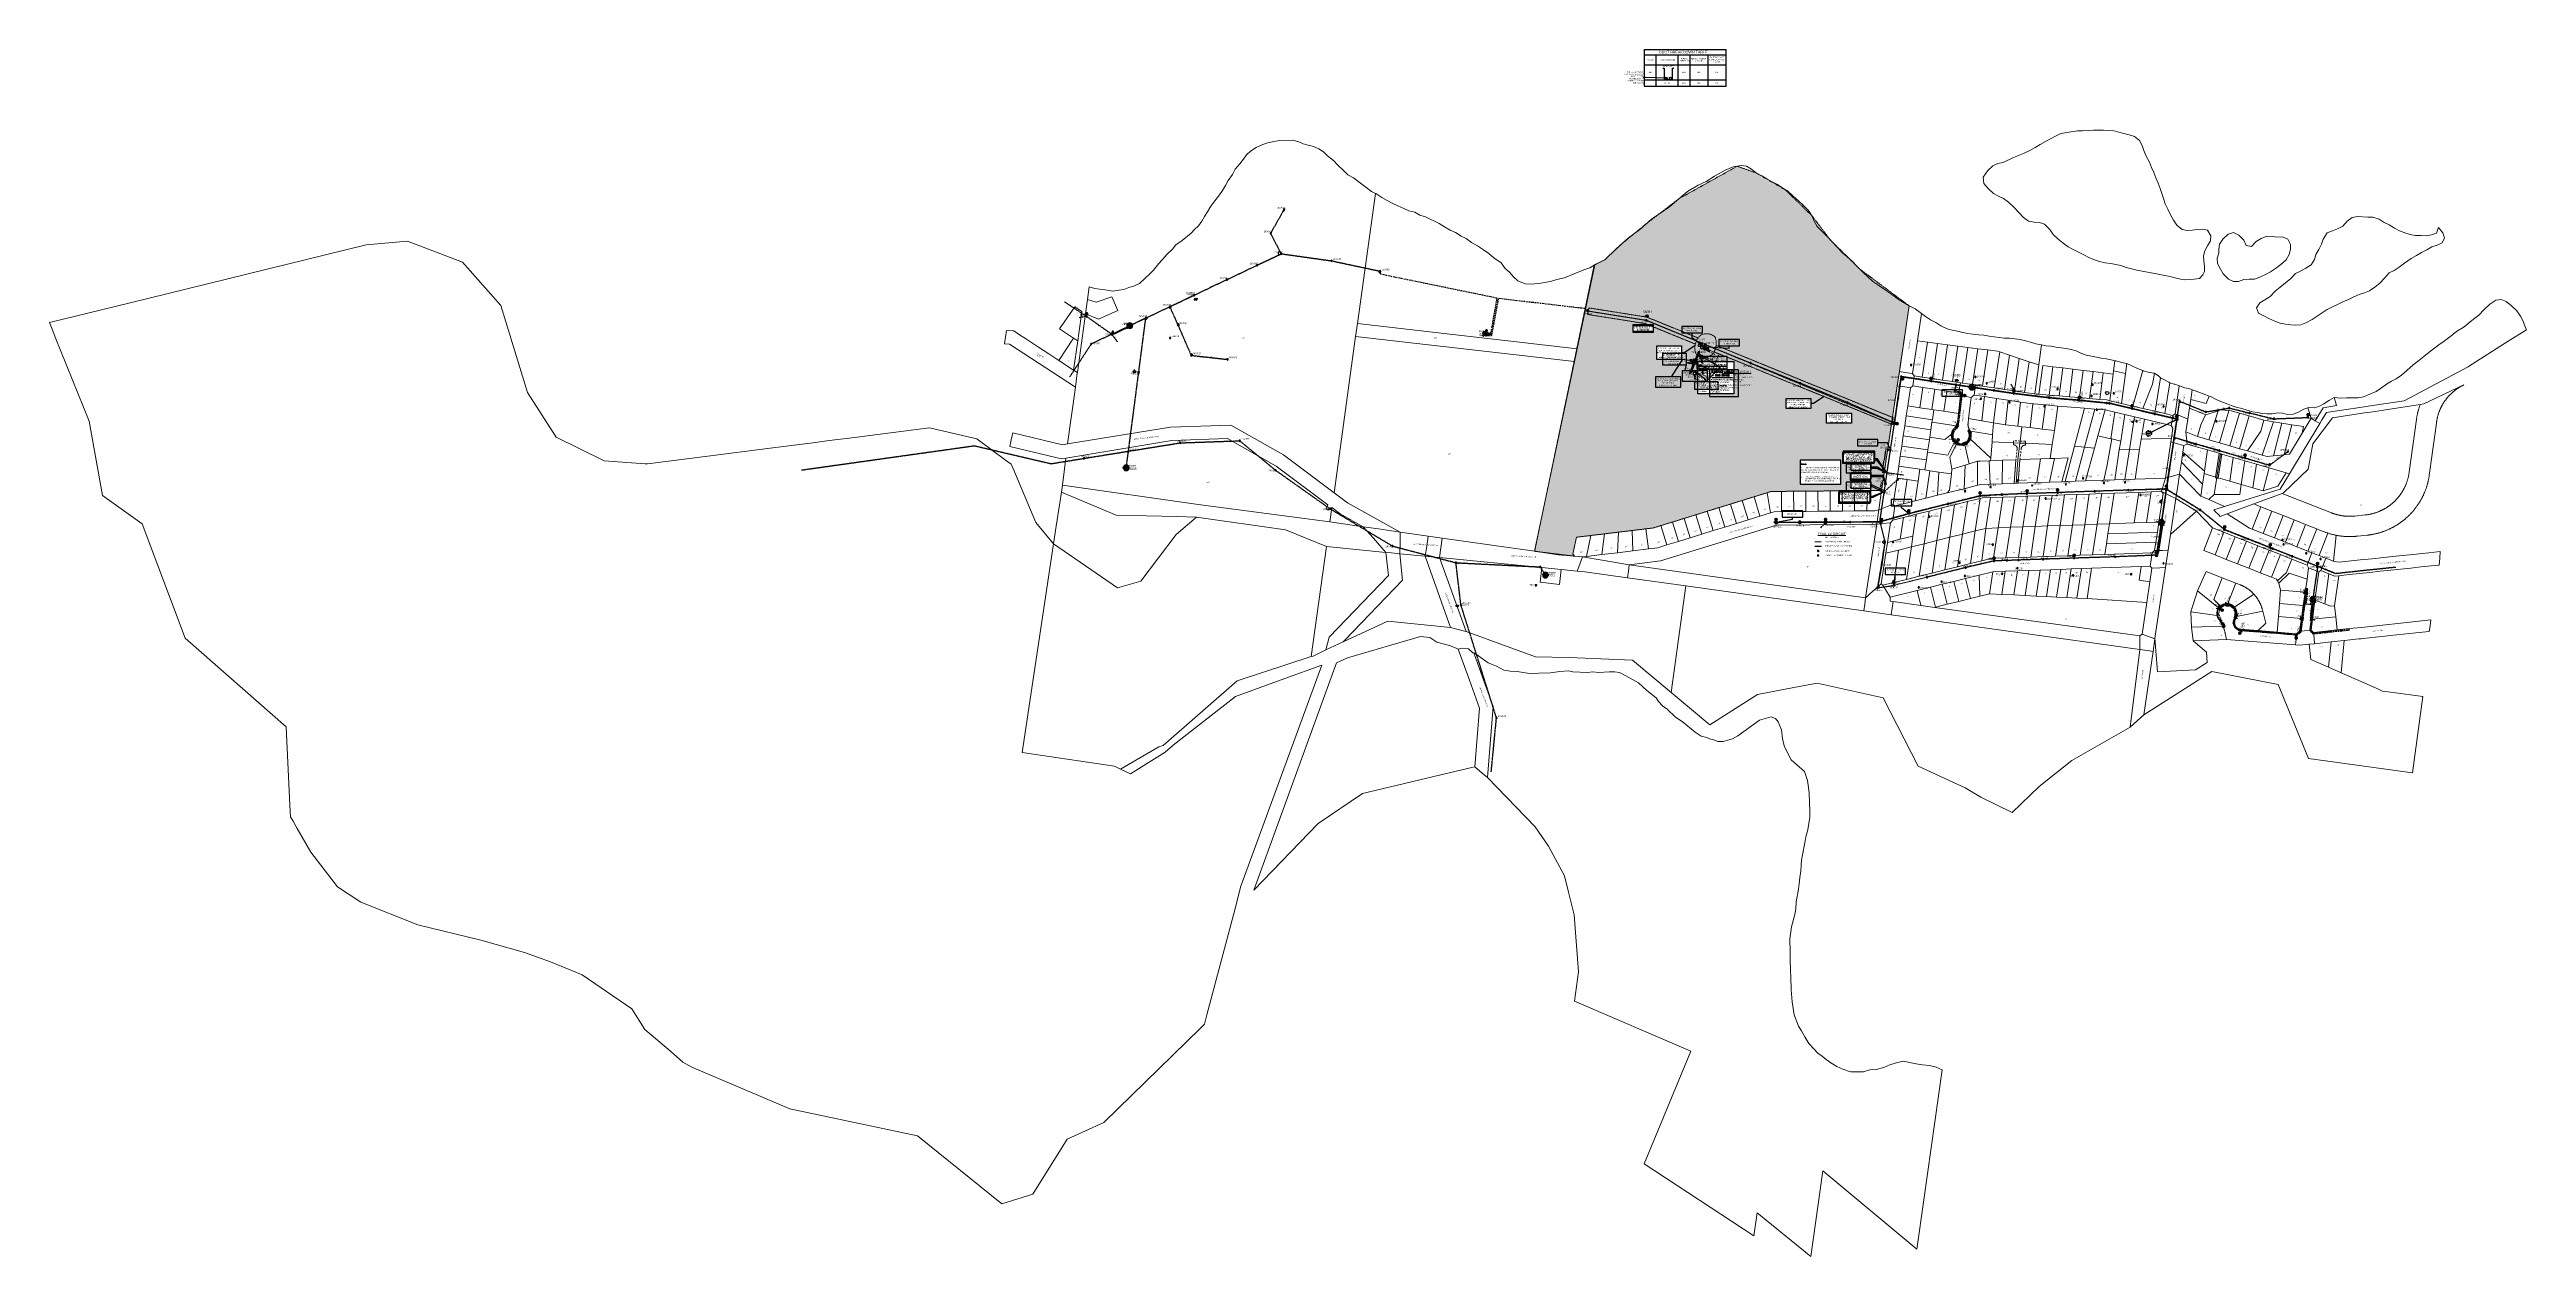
# Model space of a CAD drawing. Header units: metres. Extents: x 267914 to 271639, y 6093026 to 6094842.
import ezdxf
from ezdxf.enums import TextEntityAlignment as Align

# ---------------------------------------------------------------- set-up
doc = ezdxf.new("R2010")
doc.units = ezdxf.units.M
for name, pattern in [('A', [0]), ('Cable Exist OH', [1, 1, 0]), ('Cable Exist UG', [8.2, 4, -1.2, 1.8, -1.2]), ('CENTERX2', [4, 2.5, -0.5, 0.5, -0.5]), ('Dash', [5, 3, -2]), ('DASHED', [0.75, 0.5, -0.25]), ('HIDDEN', [0.375, 0.25, -0.125]), ('HIDDEN2', [0.1875, 0.125, -0.0625])]:
    doc.linetypes.add(name, pattern=pattern)
doc.layers.get('0').update_dxf_attribs({"color": 6})
for name, color, linetype in [('_User_HV_Exist', 7, 'Continuous'), ('Duct_SP_NEW', 2, 'Continuous'), ('Equip_HV_EXT', 7, 'Continuous'), ('Equip_HV_NEW', 2, 'Continuous'), ('Equip_LV_EXT', 7, 'Continuous'), ('Equip_LV_NEW', 2, 'Continuous'), ('Equip_SL_EXT', 7, 'Continuous'), ('Equip_SP_HV_EXT', 7, 'Continuous'), ('Equip_SP_LV_EXT', 7, 'Continuous'), ('Equip_SP_SL_EXT', 7, 'Continuous'), ('Mains_HV_EXT', 7, 'Continuous'), ('Mains_HV_NEW', 2, 'Continuous'), ('Mains_LV_EXT', 7, 'Continuous'), ('Mains_LV_NEW', 2, 'Continuous'), ('Mains_LV_NEW_R6', 2, 'Continuous'), ('Mains_LV_NEW_T84', 2, 'Continuous'), ('Mains_SL_EXT', 7, 'Continuous'), ('Notes_HV_MISC', 7, 'Continuous'), ('Notes_LV_MISC', 7, 'Continuous'), ('Notes_SP_MISC', 7, 'Continuous'), ('OH_Details_SP_MISC', 7, 'Continuous'), ('Sub_LV_NEW', 2, 'Continuous'), ('Sub_SP_EXT', 7, 'Continuous'), ('Sub_SP_TR_HV_LV_EXT', 7, 'Continuous'), ('SupportsOH_SP_TR_HV_LV_SL_EXT', 7, 'Continuous'), ('SupportsUG_SP_LV_EXT', 7, 'Continuous'), ('SupportsUG_SP_LV_NEW', 2, 'Continuous'), ('SupportsUG_SP_LV_SL_EXT', 7, 'Continuous'), ('Trench_SP_EXT', 7, 'Continuous'), ('UG_Details_SP_MISC', 7, 'Continuous')]:
    doc.layers.add(name, color=color, linetype=linetype)
for name, color, linetype, lineweight in [('Cadastre Easements_SP_EXT', 9, 'Continuous', 5), ('Cadastre Land Parcels_SP_EXT', 9, 'Continuous', 5), ('Cadastre Other Property_SP_EXT', 9, 'HIDDEN', 5), ('Cadastre Roads_SP_EXT', 9, 'Continuous', 5)]:
    doc.layers.add(name, color=color, linetype=linetype, lineweight=lineweight)
doc.layers.get('0').freeze()
doc.styles.add('ARIAL', font='arial.ttf', dxfattribs={"height": 2})
doc.styles.add('COLUMN_LABEL', font='arial.ttf')
doc.styles.add('Elec', font='romand__.ttf')
doc.styles.add('HVSW_LABEL', font='arial.ttf')
doc.styles.add('iecARIAL', font='arial.ttf', dxfattribs={"height": 2})
doc.styles.add('iecISOCP', font='isocp.shx')
doc.styles.add('IESYMBOL1', font='isocp.shx')
doc.styles.add('POLE_LABEL', font='arial.ttf')
doc.styles.add('SLCP_LABEL', font='arial.ttf', dxfattribs={"height": 3.5})
doc.styles.get("Standard").update_dxf_attribs({"font": 'arial.ttf'})
doc.styles.add('SWG_LABEL', font='arial.ttf')
doc.styles.add('SWITCH_LABEL', font='arial.ttf', dxfattribs={"height": 2.5})
doc.linetypes.add('Cable 4', pattern='A,5.25,-0.1,["o",Standard,S=2,R=0,X=1.2,Y=-0.7],-4', length=9.35)
doc.dimstyles.get("Standard").update_dxf_attribs({"dimtxt": 0.18, "dimasz": 0.18, "dimexe": 0.18, "dimexo": 0.0625, "dimgap": 0.09, "dimtad": 0, "dimtih": 1, "dimtoh": 1, "dimdec": 4, "dimzin": 0, "dimdsep": 46, "dimtxsty": 'Standard', "dimcen": 0.09, "dimadec": 0, "dimazin": 0, "dimtfac": 1, "dimtdec": 4, "dimtofl": 0, "dimtmove": 0, "dimatfit": 3, "dimfxl": 1, "dimtolj": 1, "dimtzin": 0, "dimarcsym": 0})

# ---------------------------------------------------------------- blocks, each defined once
blk = doc.blocks.new('SUB_POLE_EXT')
blk.add_wipeout([(0, 4.2), (0.4, 4.2), (0.8, 4.1), (1.2, 4), (1.6, 3.9), (2, 3.7), (2.3, 3.5), (2.7, 3.3), (3, 3), (3.3, 2.7), (3.5, 2.3), (3.8, 1.9), (3.9, 1.6), (4, 1.2), (4.2, 0.6), (4.2, 0), (4.2, -0.6), (4.1, -1.1), (3.9, -1.6), (3.6, -2.2), (3.2, -2.7), (3, -3), (2.7, -3.3), (2.4, -3.5), (2, -3.7), (1.6, -3.9), (1.3, -4), (0.8, -4.1), (0.4, -4.2), (0, -4.2), (-0.4, -4.2), (-0.8, -4.1), (-1.2, -4), (-1.6, -3.9), (-2, -3.7), (-2.4, -3.5), (-2.7, -3.3), (-3, -3), (-3.2, -2.7), (-3.5, -2.3), (-3.7, -2), (-3.9, -1.6), (-4, -1.2), (-4.2, -0.8), (-4.2, -0.1), (-4.2, 0.4), (-4.1, 0.8), (-4, 1.3), (-3.9, 1.6), (-3.7, 2), (-3.5, 2.4), (-3.3, 2.7), (-3, 3), (-2.7, 3.3), (-2.3, 3.5), (-2, 3.7), (-1.6, 3.9), (-1.2, 4), (-0.8, 4.2), (-0.4, 4.2)])
blk.add_line((2.2, 0.5), (2.2, 0.5, 0))
blk.add_lwpolyline([(-4.2, 0, 1), (4.2, 0, 1)], format="xyb", close=True)
blk.add_lwpolyline([(2.1, 0.5), (0, 4.2), (-3.7, -2.1), (3.7, -2.1)], close=True)
for tag, height, flags, p in [('STREET_CODE', 0.2, 9, (1.5, 0)), ('ASSET_NUM', 3.5, 8, (2, 2)), ('CONSTRUCTED_VOLTAGE', 0.2, 9, (1.5, -0.2)), ('NO_PHASES', 0.2, 9, (1.5, -0.4)), ('OPERATING_VOLTAGE', 0.2, 9, (1.5, -0.6)), ('OPERATED_BY', 0.2, 9, (1.5, -0.8)), ('MAINTAINED_BY', 0.2, 9, (1.5, -1)), ('ORIENTATION', 0.2, 9, (1.5, -1.2)), ('OWNED_BY', 0.2, 9, (1.5, -1.4)), ('SECONDARY_VOLTAGE', 0.2, 9, (1.5, -1.6)), ('STATE', 0.2, 9, (1.5, -1.8)), ('SUBSTATION_TYPE', 0.2, 9, (1.5, -2)), ('USAGE', 0.2, 9, (1.5, -2.2)), ('LEGEND', 0.2, 9, (1.5, -2.4)), ('LOCATION', 0.2, 9, (1.5, -2.6)), ('STREETNAME', 0.2, 9, (1.5, -2.8)), ('SUBURB', 0.2, 9, (1.5, -3)), ('NOTES', 0.2, 9, (1.5, -3.2)), ('Z', 0.2, 1, (1.5, -3.4))]:
    blk.add_attdef(tag, text='', height=height, dxfattribs=dict(flags=flags)).set_placement(p, align=Align.MIDDLE_LEFT)
blk = doc.blocks.new('SUB_PADMOUNT_EXT')
for points in [[(0, 0), (-3.84, 1.92), (-3.84, -1.92)], [(0, 0), (3.84, 1.92), (3.84, -1.92)]]:
    blk.add_hatch(color=256).paths.add_polyline_path(points)
for p, q in [((3.84, 1.92), (-3.84, -1.92)), ((-3.84, 1.92), (3.84, -1.92))]:
    blk.add_line(p, q)
blk.add_lwpolyline([(-3.84, -1.92), (3.84, -1.92), (3.84, 1.92), (-3.84, 1.92)], close=True)
for tag, height, flags, p in [('STREET_CODE', 0.2, 9, (1.5, 0)), ('ASSET_NUM', 3.5, 8, (2, 2)), ('CONSTRUCTED_VOLTAGE', 0.2, 9, (1.5, -0.2)), ('OPERATING_VOLTAGE', 0.2, 9, (1.5, -0.6)), ('ORIENTATION', 0.2, 9, (1.5, -0.8)), ('OWNED_BY', 0.2, 9, (1.5, -1)), ('OPERATED_BY', 0.2, 9, (1.5, -1.2)), ('SECONDARY_VOLTAGE', 0.2, 9, (1.5, -1.6)), ('STATE', 0.2, 9, (1.5, -1.8)), ('SUBSTATION_TYPE', 0.2, 9, (1.5, -2.2)), ('STREETNAME', 0.2, 9, (1.5, -3)), ('SUBURB', 0.2, 9, (1.5, -3.2)), ('Z', 0.2, 1, (1.5, -3.6)), ('NO_PHASES', 0.2, 9, (1.5, -0.4)), ('MAINTAINED_BY', 0.2, 9, (1.5, -1.4)), ('PARENT', 0.2, 9, (1.5, -2)), ('USAGE', 0.2, 9, (1.5, -2.4)), ('LEGEND', 0.2, 9, (1.5, -2.6)), ('LOCATION', 0.2, 9, (1.5, -2.8)), ('NOTES', 0.2, 9, (1.5, -3.4))]:
    blk.add_attdef(tag, text='', height=height, dxfattribs=dict(flags=flags)).set_placement(p, align=Align.MIDDLE_LEFT)
blk = doc.blocks.new('*U136')
for points in [[(0, 0), (-2.5, 3.5), (-4.3, 0)], [(0, 0), (4.3, 0), (2.5, -3.5)]]:
    blk.add_hatch(color=256).paths.add_polyline_path(points)
for p, q in [((4.3, 0), (-4.3, 0)), ((-2.5, 3.5), (2.5, -3.5))]:
    blk.add_line(p, q)
blk.add_lwpolyline([(-4.3, 0), (2.5, -3.5), (4.3, 0), (-2.5, 3.5)], close=True)
for tag, height, flags, p in [('STREET_CODE', 0.2, 9, (1.5, 0)), ('ASSET_NUM', 3.5, 8, (2, 2)), ('CONSTRUCTED_VOLTAGE', 0.2, 9, (1.5, -0.2)), ('NO_PHASES', 0.2, 9, (1.5, -0.4)), ('OPERATING_VOLTAGE', 0.2, 9, (1.5, -0.6)), ('ORIENTATION', 0.2, 9, (1.5, -0.8)), ('OWNED_BY', 0.2, 9, (1.5, -1)), ('OPERATED_BY', 0.2, 9, (1.5, -1.2)), ('MAINTAINED_BY', 0.2, 9, (1.5, -1.4)), ('SECONDARY_VOLTAGE', 0.2, 9, (1.5, -1.6)), ('STATE', 0.2, 9, (1.5, -1.8)), ('PARENT', 0.2, 9, (1.5, -2)), ('SUBSTATION_TYPE', 0.2, 9, (1.5, -2.2)), ('USAGE', 0.2, 9, (1.5, -2.4)), ('LEGEND', 0.2, 9, (1.5, -2.6)), ('LOCATION', 0.2, 9, (1.5, -2.8)), ('STREETNAME', 0.2, 9, (1.5, -3)), ('SUBURB', 0.2, 9, (1.5, -3.2)), ('NOTES', 0.2, 9, (1.5, -3.4)), ('Z', 0.2, 1, (1.5, -3.6))]:
    blk.add_attdef(tag, text='', height=height, dxfattribs=dict(flags=flags)).set_placement(p, align=Align.MIDDLE_LEFT)
blk = doc.blocks.new('COLUMN_EXT')
blk.add_hatch(color=256).paths.add_polyline_path([(-1.5, 1.5), (-1.5, -1.5), (1.5, -1.5), (1.5, 1.5)])
blk.add_lwpolyline([(-1.5, -1.5), (1.5, -1.5), (1.5, 1.5), (-1.5, 1.5)], close=True)
for tag, height, style, flags, p in [('STRUCTURE_PLANT_NUMBER', 0.2, 'POLE_LABEL', 9, (1.8, 0)), ('ASSET_NUM', 2.5, 'COLUMN_LABEL', 8, (2, 2)), ('STREET_CODE', 0.2, 'COLUMN_LABEL', 9, (1.8, -0.2))]:
    blk.add_attdef(tag, text='', height=height, dxfattribs=dict(style=style, flags=flags)).set_placement(p, align=Align.MIDDLE_LEFT)
at = {"flags": 9}
for tag, p in [('COLUMN_TYPE', (1.8, -0.4)), ('OWNED_BY', (1.8, -0.6)), ('STATE', (1.8, -0.8)), ('USAGE', (1.8, -1)), ('LEGEND', (1.8, -1.2)), ('LOCATION', (1.8, -1.4)), ('STREETNAME', (1.8, -1.6)), ('SUBURB', (1.8, -1.8)), ('NOTES', (1.8, -2))]:
    blk.add_attdef(tag, text='', height=0.2, dxfattribs=at).set_placement(p, align=Align.MIDDLE_LEFT)
at = {"flags": 1}
blk.add_attdef('Z', (1.8, -2.4), '', height=0.2, dxfattribs=at)
blk = doc.blocks.new('PILLAR_EXT')
blk.add_hatch(color=256).paths.add_polyline_path([(-2.475, 0.99), (-2.475, -0.99), (2.475, -0.99), (2.475, 0.99)])
blk.add_lwpolyline([(-2.475, -0.99), (2.475, -0.99), (2.475, 0.99), (-2.475, 0.99)], close=True)
for tag, p, flags in [('OWNED_BY', (0, -0.2), 9), ('STATE', (0, -0.4), 9), ('SUPPORT_TYPE', (0, -0.6), 9), ('STREETNAME', (0, -1.8), 9), ('SUBURB', (0, -2), 1), ('USAGE', (0, -0.8), 9), ('LEGEND', (0, -1), 9), ('LOCATION', (0, -1.2), 9), ('NOTES', (0, -1.4), 9), ('PARENT', (0, -1.6), 9)]:
    blk.add_attdef(tag, p, '', height=0.2, dxfattribs=dict(flags=flags))
at = {"style": 'iecARIAL', "flags": 8}
blk.add_attdef('ASSET_NUM', (1.5, 3.5), '', height=2.5, dxfattribs=at)
blk = doc.blocks.new('*U157')
for p, q in [((-5.1, 0.1), (-5.6, 0.1)), ((-3.1, 0.1), (-2.6, 0.1)), ((-5.1, -0.3), (-5.6, -0.3)), ((-3.1, -0.2), (-2.6, -0.2))]:
    blk.add_line(p, q)
blk.add_lwpolyline([(-3.1, -0.1, 1), (-5.1, -0.1, 1)], format="xyb", close=True)
at = {"flags": 1}
blk.add_attdef('Z', (0, 0), '', height=0.2, dxfattribs=at)
at = {"flags": 9}
for tag, p in [('ACTUAL_STATUS', (0, 0)), ('CONSTRUCTED_VOLTAGE', (0, -0.2)), ('NO_PHASES', (0, -0.4)), ('OPERATING_VOLTAGE', (0, -0.6)), ('ORIENTATION', (0, -0.8)), ('OWNED_BY', (0, -1)), ('STATE', (0, -1.2)), ('SWITCH_TYPE', (0, -1.4)), ('USAGE', (0, -1.6)), ('LEGEND', (0, -1.8)), ('NOTES', (0, -2))]:
    blk.add_attdef(tag, text='', height=0.2, dxfattribs=at).set_placement(p, align=Align.MIDDLE_LEFT)
blk = doc.blocks.new('*U159')
for p, q in [((-6.9, 0.3), (-7.4, 0.3)), ((-6.8, 0.6), (-7.3, 0.6)), ((-4.9, 0.5), (-4.4, 0.4)), ((-4.9, 0.1), (-4.4, 0.1))]:
    blk.add_line(p, q)
blk.add_lwpolyline([(-4.9, 0.3, 1), (-6.9, 0.4, 1)], format="xyb", close=True)
at = {"flags": 1}
blk.add_attdef('Z', (0, 0), '', height=0.2, dxfattribs=at)
at = {"flags": 9}
for tag, p in [('ACTUAL_STATUS', (0, 0)), ('CONSTRUCTED_VOLTAGE', (0, -0.2)), ('NO_PHASES', (0, -0.4)), ('OPERATING_VOLTAGE', (0, -0.6)), ('ORIENTATION', (0, -0.8)), ('OWNED_BY', (0, -1)), ('STATE', (0, -1.2)), ('SWITCH_TYPE', (0, -1.4)), ('USAGE', (0, -1.6)), ('LEGEND', (0, -1.8)), ('NOTES', (0, -2))]:
    blk.add_attdef(tag, text='', height=0.2, dxfattribs=at).set_placement(p, align=Align.MIDDLE_LEFT)
blk = doc.blocks.new('LV_OH_LINKS_DISTFUSE_EXT')
for p, q in [((0, 0), (0.96, 0)), ((3.84, 0), (4.8, 0))]:
    blk.add_line(p, q)
blk.add_lwpolyline([(3.84, -1.2), (3.84, 1.2), (0.96, -1.2), (0.96, 1.2)], close=True)
at = {"flags": 9}
for tag, p in [('ACTUAL_STATUS', (0, 0)), ('CONSTRUCTED_VOLTAGE', (0, -0.2)), ('OPERATING_VOLTAGE', (0, -0.6)), ('ORIENTATION', (0, -0.8)), ('OWNED_BY', (0, -1)), ('STATE', (0, -1.2)), ('SWITCH_TYPE', (0, -1.4)), ('NO_PHASES', (0, -0.4)), ('USAGE', (0, -1.6)), ('NOTES', (0, -1.8))]:
    blk.add_attdef(tag, text='', height=0.2, dxfattribs=at).set_placement(p, align=Align.MIDDLE_LEFT)
at = {"flags": 1}
blk.add_attdef('Z', (0, 0), '', height=0.2, dxfattribs=at)
blk = doc.blocks.new('LV_OH_LINKS_OPEN_EXT')
for p, q in [((-0.2, 5), (-0.2, 5.5)), ((-0.2, 3), (-0.2, 2.5)), ((0.2, 5), (0.2, 5.5)), ((0.2, 3), (0.2, 2.5))]:
    blk.add_line(p, q)
blk.add_lwpolyline([(0, 3, 1), (0, 5, 1)], format="xyb", close=True)
at = {"flags": 1}
blk.add_attdef('Z', (0, 0), '', height=0.2, dxfattribs=at)
at = {"flags": 9}
for tag, p in [('ACTUAL_STATUS', (0, 0)), ('CONSTRUCTED_VOLTAGE', (0, -0.2)), ('NO_PHASES', (0, -0.4)), ('OPERATING_VOLTAGE', (0, -0.6)), ('ORIENTATION', (0, -0.8)), ('OWNED_BY', (0, -1)), ('STATE', (0, -1.2)), ('SWITCH_TYPE', (0, -1.4)), ('USAGE', (0, -1.6)), ('LEGEND', (0, -1.8)), ('NOTES', (0, -2))]:
    blk.add_attdef(tag, text='', height=0.2, dxfattribs=at).set_placement(p, align=Align.MIDDLE_LEFT)
blk = doc.blocks.new('LV_OH_LINKS_CLOSED_EXT')
for p, q in [((-0.2, 5), (-0.2, 3)), ((0.2, 5), (0.2, 3))]:
    blk.add_line(p, q)
blk.add_lwpolyline([(0, 3, 1), (0, 5, 1)], format="xyb", close=True)
at = {"flags": 1}
blk.add_attdef('Z', (0, 0), '', height=0.2, dxfattribs=at)
at = {"flags": 9}
for tag, p in [('ACTUAL_STATUS', (0, 0)), ('CONSTRUCTED_VOLTAGE', (0, -0.2)), ('NO_PHASES', (0, -0.4)), ('OPERATING_VOLTAGE', (0, -0.6)), ('ORIENTATION', (0, -0.8)), ('OWNED_BY', (0, -1)), ('STATE', (0, -1.2)), ('SWITCH_TYPE', (0, -1.4)), ('USAGE', (0, -1.6)), ('NOTES', (0, -1.8))]:
    blk.add_attdef(tag, text='', height=0.2, dxfattribs=at).set_placement(p, align=Align.MIDDLE_LEFT)
blk = doc.blocks.new('SL_LANTERN_EXT')
at = {"lineweight": 40}
for p, q in [((-2.3, 4.2), (2.2, 4.2)), ((-1.5, 5.7), (-1.1, 5.3)), ((-1.5, 2.8), (-1.1, 3.2)), ((0, 2), (0, 6.5)), ((0, 0), (0, 2.7)), ((1.5, 5.7), (1.1, 5.3)), ((1.5, 2.8), (1.1, 3.2))]:
    blk.add_line(p, q, dxfattribs=at)
blk.add_circle((0, 4.2), 1.5, dxfattribs=at)
at = {"style": 'iecARIAL', "flags": 8}
blk.add_attdef('ASSET_NUM', (1.5, 1.5), '', height=2.5, dxfattribs=at)
for tag, p, height, flags in [('CONSTRUCTED_VOLTAGE', (1, -0.7), 0.2, 9), ('CONTROL_TYPE', (1, -0.9), 0.2, 9), ('LANTERN_PURPOSE', (1, -1.1), 0.2, 9), ('LANTERN_TYPE', (1, -1.3), 0.2, 9), ('NO_PHASES', (1, -1.5), 0.2, 9), ('OPERATING_VOLTAGE', (1, -1.7), 0.2, 9), ('ORIENTATION', (1, -1.9), 0.2, 9), ('OWNED_BY', (1, -2.1), 0.2, 9), ('STATE', (1, -2.3), 0.2, 9), ('USAGE', (1, -2.5), 0.2, 9), ('CEXIST', (1, -2.7), 0.2, 9), ('CNEW', (1, -2.9), 0.2, 9), ('CNUMBER', (1, -3.1), 0.2, 9), ('CREMOVE', (1, -3.3), 0.2, 9), ('CREPLACE', (1, -3.5), 0.2, 9), ('LKINGHEIGHT', (1, -3.7), 0.2, 9), ('LBRACKET', (1, -3.9), 0.2, 9), ('LBRACKETVOCAB', (1, -4.1), 0.2, 9), ('LCATEGORY', (1, -4.3), 0.2, 9), ('LCHARGE1', (1, -4.5), 0.2, 9), ('LCHARGE1PERCENT', (1, -4.7), 0.2, 9), ('LCHARGE2', (1, -4.9), 0.2, 9), ('LCHARGE2PERCENT', (1, -5.1), 0.2, 9), ('LCHARGE3', (1, -5.3), 0.2, 9), ('LCHARGE3PERCENT', (1, -5.5), 0.2, 9), ('LEXIST', (1, -5.7), 0.2, 9), ('LLAMP', (1, -5.9), 0.2, 9), ('LLAMPVOCAB', (1, -6.1), 0.2, 9), ('LMAST', (1, -6.3), 0.2, 9), ('LMASTVOCAB', (1, -6.5), 0.2, 9), ('LNEW', (1, -6.7), 0.2, 9), ('LANTNUMBER', (1, -6.9), 0.2, 9), ('LOUTREACH', (1, -7.3), 0.2, 9), ('LOUTREACHVOCAB', (1, -7.5), 0.2, 9), ('LRATECODE', (1, -7.7), 0.2, 9), ('LREMOVE', (1, -7.9), 0.2, 9), ('LREPLACE', (1, -8.1), 0.2, 9), ('LTYPE', (1, -8.3), 0.2, 9), ('LTYPEVOCAB', (1, -8.5), 0.2, 9), ('LEGEND', (1, -8.7), 0.2, 9), ('LOCATION', (1, -8.9), 0.2, 9), ('NOTES', (1, -9.1), 0.2, 9), ('STREETNAME', (1, -9.3), 0.2, 9), ('SUBURB', (1, -9.5), 0.2, 1), ('LNUMBER', (2.2, -3.3), 2.5, 8)]:
    blk.add_attdef(tag, p, '', height=height, dxfattribs=dict(flags=flags))
blk = doc.blocks.new('SL_NIGHTWATCH_EXT')
at = {"lineweight": 40}
h = blk.add_hatch(color=256, dxfattribs=at)
h.paths.add_polyline_path([(0.4, 2, 0.098491), (-0.4, 2), (-0.2, 1, -0.098491), (0.2, 1)])
h.paths.add_polyline_path([(0.6, 0.8, -0.098491), (0.8, 0.6), (1.7, 1.1, 0.098491), (1.1, 1.7)])
h.paths.add_polyline_path([(1, 0.2, -0.098491), (1, -0.2), (2, -0.4, 0.098491), (2, 0.4)])
h.paths.add_polyline_path([(0.8, -0.6, -0.098491), (0.6, -0.8), (1.1, -1.7, 0.098491), (1.7, -1.1)])
h.paths.add_polyline_path([(-0.2, -1), (-0.4, -2, 0.098491), (0.4, -2), (0.2, -1, -0.098491)])
h.paths.add_polyline_path([(-0.8, -0.6), (-1.7, -1.1, 0.098491), (-1.1, -1.7), (-0.6, -0.8, -0.098491)])
h.paths.add_polyline_path([(-1, 0.2), (-2, 0.4, 0.098491), (-2, -0.4), (-1, -0.2, -0.098491)])
h.paths.add_polyline_path([(-1.1, 1.7, 0.098491), (-1.7, 1.1), (-0.8, 0.6, -0.098491), (-0.6, 0.8)])
for p, q in [((-1.2, 1.6), (-1.2, 1.6, 0)), ((-1.1, 1.6), (-1.1, 1.6, 0)), ((1.1, 1.6), (1.1, 1.6, 0)), ((-0.9, -0.6), (-0.9, -0.6, 0)), ((0.8, -0.6), (0.8, -0.6, 0)), ((1.1, -1.6), (1.1, -1.6, 0)), ((2, -0.4), (2, -0.4, 0))]:
    blk.add_line(p, q, dxfattribs=at)
for points in [[(-1, 0.2, 0.098491), (-1, -0.2), (-2, -0.4, -0.098491), (-2, 0.4)], [(-0.6, 0.8, 0.098491), (-0.8, 0.6), (-1.7, 1.1, -0.098491), (-1.1, 1.7)], [(-0.2, 1, -0.098491), (0.2, 1), (0.4, 2, 0.098491), (-0.4, 2)], [(0.8, 0.6), (1.7, 1.1, 0.098491), (1.1, 1.7), (0.6, 0.8, -0.098491)], [(1, -0.2), (2, -0.4, 0.098491), (2, 0.4), (1, 0.2, -0.098491)], [(-0.8, -0.6, 0.098491), (-0.6, -0.8), (-1.1, -1.7, -0.098491), (-1.7, -1.1)], [(0.2, -1), (0.4, -2, -0.098491), (-0.4, -2), (-0.2, -1, 0.098491)], [(0.6, -0.8), (1.1, -1.7, 0.098491), (1.7, -1.1), (0.8, -0.6, -0.098491)]]:
    blk.add_lwpolyline(points, format="xyb", close=True, dxfattribs=at)
blk.add_circle((0, 0), 1, dxfattribs=at)
blk = doc.blocks.new('POLE_EXT')
blk.add_hatch(color=256).paths.add_polyline_path([(-1, 0, 1), (1, 0, 1)])
blk.add_lwpolyline([(-1, 0, 1), (1, 0, 1)], format="xyb", close=True)
for tag, height, flags, p in [('pNumber', 2.5, 8, (-17.8, 2.1)), ('OWNED_BY', 0.2, 9, (1.4, -0.4)), ('PARENT', 0.2, 9, (1.4, -0.6)), ('SPECIAL_USE', 0.2, 9, (1.4, -0.8)), ('STATE', 0.2, 9, (1.4, -1)), ('USAGE', 0.2, 9, (1.4, -1.2)), ('cLV', 0.2, 9, (1.4, -1.4)), ('hDepth', 0.2, 9, (1.4, -1.6)), ('hDia', 0.2, 9, (1.4, -1.8)), ('cHV', 0.2, 9, (1.4, -2)), ('LBRACKET', 0.2, 9, (1.4, -2.2)), ('LExisting', 0.2, 9, (1.4, -2.4)), ('LANTNUMBER', 0.2, 9, (1.4, -2.6)), ('LOther', 0.2, 9, (1.4, -2.8)), ('LRemove', 0.2, 9, (1.4, -3)), ('LEGEND', 0.2, 9, (1.4, -3.2)), ('cLinedev', 0.2, 9, (1.4, -3.4)), ('LOCATION', 0.2, 9, (1.4, -3.6)), ('pExisting', 0.2, 9, (1.4, -3.8)), ('PFNUMBER', 0.2, 9, (1.4, -4)), ('NEWPFNUMBER', 0.2, 9, (1.4, -4.2)), ('pFooting', 0.2, 9, (1.4, -4.4)), ('pNew', 0.2, 9, (1.4, -4.6)), ('pRelocate', 0.2, 9, (1.4, -5)), ('pRemove', 0.2, 9, (1.4, -5.2)), ('pReplace', 0.2, 9, (1.4, -5.4)), ('pStay', 0.2, 9, (1.4, -5.6)), ('pType', 0.2, 9, (1.4, -5.8)), ('cspan', 0.2, 9, (1.4, -6)), ('STREETNAME', 0.2, 9, (1.4, -6.2)), ('SUBURB', 0.2, 9, (1.4, -6.4)), ('NOTES', 0.2, 9, (1.4, -6.6)), ('MAINTAINED_BY', 0.2, 9, (1.4, -6.8)), ('OPERATED_BY', 0.2, 9, (1.4, -7))]:
    blk.add_attdef(tag, text='', height=height, dxfattribs=dict(flags=flags)).set_placement(p, align=Align.MIDDLE_LEFT)
at = {"style": 'POLE_LABEL'}
for tag, height, flags, p in [('STRUCTURE_PLANT_NUMBER', 0.2, 9, (1.4, 0)), ('ASSET_NUM', 2.5, 8, (2, 2)), ('STREET_CODE', 0.2, 9, (1.4, -0.2))]:
    blk.add_attdef(tag, text='', height=height, dxfattribs=dict(at, flags=flags)).set_placement(p, align=Align.MIDDLE_LEFT)
at = {"flags": 1}
blk.add_attdef('Z', (1.4, -7.3), '', height=0.2, dxfattribs=at)
blk = doc.blocks.new('LV_UG_DFUSE_CLOSED_EXT')
for points in [[(1, 0), (0, 0)], [(5, -0.7), (2.2, 0.7)], [(5, 0.7), (2.2, -0.7)], [(6.2, 0), (7.2, 0)]]:
    blk.add_lwpolyline(points)
for centre in [(1.8, 0), (5.4, 0)]:
    blk.add_circle(centre, 0.8)
at = {"flags": 1}
blk.add_attdef('Z', (0, 0), '', height=0.2, dxfattribs=at)
at = {"flags": 9}
for tag, p in [('ACTUAL_STATUS', (0, 0)), ('CONSTRUCTED_VOLTAGE', (0, -0.2)), ('NO_PHASES', (0, -0.4)), ('OPERATING_VOLTAGE', (0, -0.6)), ('ORIENTATION', (0, -0.8)), ('STATE', (0, -1)), ('SWITCH_TYPE', (0, -1.2)), ('USAGE', (0, -1.4)), ('NOTES', (0, -1.6))]:
    blk.add_attdef(tag, text='', height=0.2, dxfattribs=at).set_placement(p, align=Align.MIDDLE_LEFT)
blk = doc.blocks.new('HV_DOF_CLOSED_EXT')
for p, q in [((0, 7.9), (0, 6.94)), ((0, 4.06), (0, 3.1))]:
    blk.add_line(p, q)
blk.add_lwpolyline([(-1.2, 4.06), (1.2, 4.06), (-1.2, 6.94), (1.2, 6.94)], close=True)
for tag, height, flags, p in [('STREET_CODE', 0.2, 9, (1.5, 0)), ('ASSET_NUM', 2.5, 8, (2, 2)), ('ACTUAL_STATUS', 0.2, 9, (1.5, -0.2)), ('CONSTRUCTED_VOLTAGE', 0.2, 9, (1.5, -0.4)), ('OPERATING_VOLTAGE', 0.2, 9, (1.5, -0.8)), ('ORIENTATION', 0.2, 9, (1.5, -1)), ('OWNED_BY', 0.2, 9, (1.5, -1.2)), ('OPERATED_BY', 0.2, 9, (1.5, -1.4)), ('STATE', 0.2, 9, (1.5, -1.8)), ('SWITCH_TYPE', 0.2, 9, (1.5, -2)), ('STREETNAME', 0.2, 9, (1.5, -2.8)), ('SUBURB', 0.2, 9, (1.5, -3)), ('Z', 0.2, 1, (1.5, -3.6)), ('NO_PHASES', 0.2, 9, (1.5, -0.6)), ('MAINTAINED_BY', 0.2, 9, (1.5, -1.6)), ('USAGE', 0.2, 9, (1.5, -2.2)), ('LEGEND', 0.2, 9, (1.5, -2.4)), ('LOCATION', 0.2, 9, (1.5, -2.6)), ('NOTES', 0.2, 9, (1.5, -3.2)), ('LABEL_ALIGNMENT', 0.2, 9, (1.5, -3.4))]:
    blk.add_attdef(tag, text='', height=height, dxfattribs=dict(flags=flags)).set_placement(p, align=Align.MIDDLE_LEFT)
blk = doc.blocks.new('HV_USL_CLOSED_EXT')
blk.add_line((2.4, 5.5), (-2.4, 5.5))
blk.add_lwpolyline([(1.4, 5.5, 0.414214), (0, 6.9, 0.414214), (-1.4, 5.5)], format="xyb")
for tag, height, flags, p in [('STREET_CODE', 0.2, 9, (1.5, 0)), ('ASSET_NUM', 2.5, 8, (2, 2)), ('ACTUAL_STATUS', 0.2, 9, (1.5, -0.2)), ('CONSTRUCTED_VOLTAGE', 0.2, 9, (1.5, -0.4)), ('NO_PHASES', 0.2, 9, (1.5, -0.6)), ('OPERATING_VOLTAGE', 0.2, 9, (1.5, -0.8)), ('ORIENTATION', 0.2, 9, (1.5, -1)), ('OWNED_BY', 0.2, 9, (1.5, -1.2)), ('OPERATED_BY', 0.2, 9, (1.5, -1.4)), ('MAINTAINED_BY', 0.2, 9, (1.5, -1.6)), ('STATE', 0.2, 9, (1.5, -1.8)), ('SWITCH_TYPE', 0.2, 9, (1.5, -2)), ('USAGE', 0.2, 9, (1.5, -2.2)), ('LEGEND', 0.2, 9, (1.5, -2.4)), ('LOCATION', 0.2, 9, (1.5, -2.6)), ('STREETNAME', 0.2, 9, (1.5, -2.8)), ('SUBURB', 0.2, 9, (1.5, -3)), ('NOTES', 0.2, 9, (1.5, -3.2)), ('LABEL_ALIGNMENT', 0.2, 9, (1.5, -3.4)), ('Z', 0.2, 1, (1.5, -3.6))]:
    blk.add_attdef(tag, text='', height=height, dxfattribs=dict(flags=flags)).set_placement(p, align=Align.MIDDLE_LEFT)
blk = doc.blocks.new('HV_ABS_CLOSED_EXT')
blk.add_line((-3, 6.9), (3, 6.9))
blk.add_circle((0, 6.9), 1.8)
at = {"flags": 1}
blk.add_attdef('Z', (0, 0), '', height=0.2, dxfattribs=at)
at = {"style": 'HVSW_LABEL'}
for tag, height, flags, p in [('ASSET_NUM', 3.5, 8, (2, 2)), ('STREET_CODE', 0.2, 9, (0, -0.2))]:
    blk.add_attdef(tag, text='', height=height, dxfattribs=dict(at, flags=flags)).set_placement(p, align=Align.MIDDLE_LEFT)
at = {"flags": 9}
for tag, p in [('ACTUAL_STATUS', (0, -0.4)), ('CONSTRUCTED_VOLTAGE', (0, -0.6)), ('NO_PHASES', (0, -0.8)), ('OPERATING_VOLTAGE', (0, -1)), ('ORIENTATION', (0, -1.2)), ('OWNED_BY', (0, -1.4)), ('STATE', (0, -1.6)), ('SWITCH_TYPE', (0, -1.8)), ('USAGE', (0, -2)), ('LEGEND', (0, -2.2)), ('LOCATION', (0, -2.4)), ('STREETNAME', (0, -2.6)), ('SUBURB', (0, -2.8)), ('NOTES', (0, -3))]:
    blk.add_attdef(tag, text='', height=0.2, dxfattribs=at).set_placement(p, align=Align.MIDDLE_LEFT)
blk = doc.blocks.new('SWG_HOLEC_SU_EXT')
blk.add_line((1.8, -2), (5.8, -2))
for points in [[(1, 0), (0, 0)], [(6.6, 0), (7.6, 0)]]:
    blk.add_lwpolyline(points)
for points in [[(1.8, -0.8, 1), (1.8, 0.8, 1)], [(5.8, -0.8, 1), (5.8, 0.8, 1)]]:
    blk.add_lwpolyline(points, format="xyb", close=True)
at = {"style": 'SWITCH_LABEL', "flags": 8}
blk.add_attdef('ASSET_NUM', text='', height=2.5, rotation=179.9544, dxfattribs=at).set_placement((-2.4, 0), align=Align.MIDDLE_LEFT)
at = {"flags": 1}
blk.add_attdef('Z', (0, 0), '', height=0.2, dxfattribs=at)
at = {"style": 'SWITCH_LABEL', "flags": 9}
blk.add_attdef('STREET_CODE', text='', height=0.2, dxfattribs=at).set_placement((0, -0.2), align=Align.MIDDLE_LEFT)
at = {"flags": 9}
for tag, p in [('ACTUAL_STATUS', (0, -0.4)), ('CONSTRUCTED_VOLTAGE', (0, -0.6)), ('NO_PHASES', (0, -0.8)), ('OPERATING_VOLTAGE', (0, -1)), ('ORIENTATION', (0, -1.2)), ('OWNED_BY', (0, -1.4)), ('PARENT', (0, -1.6)), ('STATE', (0, -1.8)), ('SWITCH_TYPE', (0, -2)), ('USAGE', (0, -2.2)), ('LOCATION', (0, -2.4)), ('STREETNAME', (0, -2.6)), ('SUBURB', (0, -2.8)), ('NOTES', (0, -3))]:
    blk.add_attdef(tag, text='', height=0.2, dxfattribs=at).set_placement(p, align=Align.MIDDLE_LEFT)
blk = doc.blocks.new('End Shackle_EXT')
blk.add_wipeout([(0, 0.3), (1.8, 0.3), (1.8, -0.3), (0, -0.3)])
blk.add_line((1.8, -1), (1.8, 1))
at = {"flags": 1}
blk.add_attdef('Z', (0, 0), '', height=0.2, dxfattribs=at)
at = {"flags": 9}
for tag, p in [('CONNECTOR_TYPE', (0, 0)), ('CONSTRUCTED_VOLTAGE', (0, -0.2)), ('NO_PHASES', (0, -0.4)), ('OPERATING_VOLTAGE', (0, -0.6)), ('ORIENTATION', (0, -0.8)), ('OWNED_BY', (0, -1)), ('STATE', (0, -1.2)), ('USAGE', (0, -1.4)), ('NOTES', (0, -1.6))]:
    blk.add_attdef(tag, text='', height=0.2, dxfattribs=at).set_placement(p, align=Align.MIDDLE_LEFT)
blk = doc.blocks.new('FAULT_INDICATOR_MANUAL_EXT')
blk.add_circle((0, 0), 2.4)
at = {"insert": (-0.3, 0.9), "char_height": 2, "width": 1.3, "attachment_point": 1, "style": 'iecISOCP'}
blk.add_mtext('F', dxfattribs=at)
for tag, height, flags, p in [('STREET_CODE', 0.2, 9, (1.5, 0)), ('ASSET_NUM', 2.5, 8, (2, 2)), ('CONSTRUCTED_VOLTAGE', 0.2, 9, (1.5, -0.2)), ('FLITE_NUMBER', 0.2, 9, (1.5, -0.4)), ('INDICATOR_TYPE', 0.2, 9, (1.5, -0.6)), ('OPERATING_VOLTAGE', 0.2, 9, (1.5, -0.8)), ('ORIENTATION', 0.2, 9, (1.5, -1)), ('OWNED_BY', 0.2, 9, (1.5, -1.2)), ('STATE', 0.2, 9, (1.5, -1.4)), ('USAGE', 0.2, 9, (1.5, -1.6)), ('LEGEND', 0.2, 9, (1.5, -1.8)), ('LOCATION', 0.2, 9, (1.5, -2)), ('STREETNAME', 0.2, 9, (1.5, -2.2)), ('SUBURB', 0.2, 9, (1.5, -2.4)), ('NOTES', 0.2, 9, (1.5, -2.6)), ('Z', 0.2, 1, (1.5, -2.8))]:
    blk.add_attdef(tag, text='', height=height, dxfattribs=dict(flags=flags)).set_placement(p, align=Align.MIDDLE_LEFT)
blk = doc.blocks.new('SLCP_ZELL_EXT')
blk.add_wipeout([(-0.2, 7.5), (-0.7, 7.5), (-1.2, 7.4), (-1.6, 7.3), (-2.1, 7.2), (-2.5, 7.1), (-3, 6.9), (-3.4, 6.7), (-3.8, 6.5), (-4.2, 6.2), (-4.6, 5.9), (-5, 5.6), (-5.3, 5.3), (-5.6, 5), (-5.9, 4.6), (-6.2, 4.2), (-6.5, 3.8), (-6.7, 3.4), (-6.9, 3), (-7.1, 2.5), (-7.2, 2.1), (-7.3, 1.6), (-7.4, 1.2), (-7.5, 0.7), (-7.5, 0.2), (-7.5, -0.2), (-7.5, -0.7), (-7.4, -1.2), (-7.3, -1.6), (-7.2, -2.1), (-7.1, -2.5), (-6.9, -3), (-6.7, -3.4), (-6.5, -3.8), (-6.2, -4.2), (-5.9, -4.6), (-5.6, -5), (-5.3, -5.3), (-5, -5.6), (-4.6, -5.9), (-4.2, -6.2), (-3.8, -6.5), (-3.4, -6.7), (-3, -6.9), (-2.5, -7.1), (-2.1, -7.2), (-1.6, -7.3), (-1.2, -7.4), (-0.7, -7.5), (-0.2, -7.5), (0.2, -7.5), (0.7, -7.5), (1.2, -7.4), (1.6, -7.3), (2.1, -7.2), (2.5, -7.1), (3, -6.9), (3.4, -6.7), (3.8, -6.5), (4.2, -6.2), (4.6, -5.9), (5, -5.6), (5.3, -5.3), (5.6, -5), (5.9, -4.6), (6.2, -4.2), (6.5, -3.8), (6.7, -3.4), (6.9, -3), (7.1, -2.5), (7.2, -2.1), (7.3, -1.6), (7.4, -1.2), (7.5, -0.7), (7.5, -0.2), (7.5, 0.2), (7.5, 0.7), (7.4, 1.2), (7.3, 1.6), (7.2, 2.1), (7.1, 2.5), (6.9, 3), (6.7, 3.4), (6.5, 3.8), (6.2, 4.2), (5.9, 4.6), (5.6, 5), (5.3, 5.3), (5, 5.6), (4.6, 5.9), (4.2, 6.2), (3.8, 6.5), (3.4, 6.7), (3, 6.9), (2.5, 7.1), (2.1, 7.2), (1.6, 7.3), (1.2, 7.4), (0.7, 7.5), (0.2, 7.5)])
at = {"linetype": 'Dash', "lineweight": 40, "ltscale": 0.7}
for p, q in [((-4.1, 0), (4.1, 0)), ((0, 4.1), (0, -4.1))]:
    blk.add_line(p, q, dxfattribs=at)
blk.add_circle((0, 0), 4.11, dxfattribs=at)
at = {"lineweight": 40, "style": 'IESYMBOL1'}
for s, p in [('P', (-1.6, 0)), ('Z', (1.7, 0)), ('60', (-1.6, -3.3))]:
    blk.add_text(s, height=2, dxfattribs=at).set_placement(p, align=Align.BOTTOM_CENTER)
at = {"flags": 1}
blk.add_attdef('Z', (0, 0), '', height=0.2, dxfattribs=at)
at = {"style": 'SLCP_LABEL'}
for tag, height, flags, p in [('ASSET_NUM', 2.5, 8, (2, 2)), ('STREET_CODE', 0.2, 9, (0, -0.2))]:
    blk.add_attdef(tag, text='', height=height, dxfattribs=dict(at, flags=flags)).set_placement(p, align=Align.MIDDLE_LEFT)
at = {"flags": 9}
for tag, p in [('CONSTRUCTED_VOLTAGE', (0, -0.4)), ('CONTROL_TYPE', (0, -0.6)), ('NO_PHASES', (0, -0.8)), ('OPERATING_VOLTAGE', (0, -1)), ('ORIENTATION', (0, -1.2)), ('OWNED_BY', (0, -1.4)), ('USAGE', (0, -1.6)), ('LOCATION', (0, -1.8)), ('STATE', (0, -2)), ('NOTES', (0, -2.2))]:
    blk.add_attdef(tag, text='', height=0.2, dxfattribs=at).set_placement(p, align=Align.MIDDLE_LEFT)
blk = doc.blocks.new('CONNECTOR_NODE_EXT')
h = blk.add_hatch(color=256)
edge = h.paths.add_edge_path()
edge.add_arc((0, 0), 0.5, 0, 360)
blk.add_circle((0, 0), 0.5)
at = {"flags": 1}
blk.add_attdef('Z', (0, 0), '', height=0.2, dxfattribs=at)
at = {"flags": 9}
for tag, p in [('CONNECTOR_TYPE', (0, 0)), ('CONSTRUCTED_VOLTAGE', (0, -0.2)), ('NO_PHASES', (0, -0.4)), ('OPERATING_VOLTAGE', (0, -0.6)), ('ORIENTATION', (0, -0.8)), ('SUBTYPE', (0, -1)), ('USAGE', (0, -1.2)), ('NOTES', (0, -1.4))]:
    blk.add_attdef(tag, text='', height=0.2, dxfattribs=at).set_placement(p, align=Align.MIDDLE_LEFT)
blk = doc.blocks.new('POLE_NEW')
blk.add_wipeout([(0.1, 1), (-0.1, 1), (-0.2, 1), (-0.3, 1), (-0.4, 0.9), (-0.5, 0.8), (-0.6, 0.8), (-0.7, 0.7), (-0.8, 0.6), (-0.9, 0.5), (-0.9, 0.4), (-1, 0.3), (-1, 0.1), (-1, 0), (-1, -0.1), (-1, -0.2), (-0.9, -0.4), (-0.9, -0.5), (-0.8, -0.6), (-0.7, -0.7), (-0.6, -0.8), (-0.5, -0.8), (-0.4, -0.9), (-0.3, -0.9), (-0.2, -1), (-0.1, -1), (0.1, -1), (0.2, -1), (0.3, -1), (0.4, -0.9), (0.5, -0.8), (0.6, -0.8), (0.7, -0.7), (0.8, -0.6), (0.9, -0.5), (0.9, -0.4), (1, -0.3), (1, -0.1), (1, 0), (1, 0.1), (1, 0.2), (0.9, 0.4), (0.9, 0.5), (0.8, 0.6), (0.7, 0.7), (0.6, 0.8), (0.5, 0.8), (0.4, 0.9), (0.3, 0.9), (0.2, 1)])
at = {"lineweight": -3}
blk.add_lwpolyline([(-1, 0, 1), (1, 0, 1)], format="xyb", close=True, dxfattribs=at)
for tag, height, flags, p in [('pNumber', 2.5, 8, (-17.8, 2.1)), ('OWNED_BY', 0.2, 9, (1.1, -0.4)), ('PARENT', 0.2, 9, (1.1, -0.6)), ('SPECIAL_USE', 0.2, 9, (1.1, -0.8)), ('STATE', 0.2, 9, (1.1, -1)), ('USAGE', 0.2, 9, (1.1, -1.2)), ('cLV', 0.2, 9, (1.1, -1.4)), ('hDepth', 0.2, 9, (1.1, -1.6)), ('hDia', 0.2, 9, (1.1, -1.8)), ('cHV', 0.2, 9, (1.1, -2)), ('LBRACKET', 0.2, 9, (1.1, -2.2)), ('LExisting', 0.2, 9, (1.1, -2.4)), ('LANTNUMBER', 0.2, 9, (1.1, -2.6)), ('LOther', 0.2, 9, (1.1, -2.8)), ('LRemove', 0.2, 9, (1.1, -3)), ('LEGEND', 0.2, 9, (1.1, -3.2)), ('cLinedev', 0.2, 9, (1.1, -3.4)), ('pExisting', 0.2, 9, (1.1, -3.6)), ('PFNUMBER', 0.2, 9, (1.1, -3.8)), ('NEWPFNUMBER', 0.2, 9, (1.1, -4)), ('pFooting', 0.2, 9, (1.1, -4.2)), ('pNew', 0.2, 9, (1.1, -4.4)), ('pRelocate', 0.2, 9, (1.1, -4.8)), ('pRemove', 0.2, 9, (1.1, -5)), ('pReplace', 0.2, 9, (1.1, -5.2)), ('pStay', 0.2, 9, (1.1, -5.4)), ('pType', 0.2, 9, (1.1, -5.6)), ('cspan', 0.2, 9, (1.1, -5.8)), ('SUBURB', 0.2, 9, (1.1, -6)), ('STREETNAME', 0.2, 9, (1.1, -6.2)), ('LOCATION', 0.2, 9, (1.1, -6.4)), ('NOTES', 0.2, 9, (1.1, -6.6)), ('OPERATED_BY', 0.2, 9, (1.1, -6.9)), ('MAINTAINED_BY', 0.2, 9, (1.1, -7.2))]:
    blk.add_attdef(tag, text='', height=height, dxfattribs=dict(flags=flags)).set_placement(p, align=Align.MIDDLE_LEFT)
at = {"style": 'POLE_LABEL'}
for tag, height, flags, p in [('STRUCTURE_PLANT_NUMBER', 0.2, 9, (1.1, 0.1)), ('ASSET_NUM', 2.5, 8, (2, 2)), ('STREET_CODE', 0.2, 9, (1.1, -0.2))]:
    blk.add_attdef(tag, text='', height=height, dxfattribs=dict(at, flags=flags)).set_placement(p, align=Align.MIDDLE_LEFT)
at = {"flags": 1}
blk.add_attdef('Z', (1.1, -7.6), '', height=0.2, dxfattribs=at)
blk = doc.blocks.new('*D138')
at = {"layer": 'Notes_SP_MISC', "color": 0, "linetype": 'Continuous', "lineweight": -2, "transparency": 16777216}
for p, q in [((270673, 6094205.2), (270669.8, 6094205.7)), ((270670.2, 6094207.6), (270672.4, 6094222)), ((270674.8, 6094238.5), (270672.7, 6094224.2)), ((270678.2, 6094240.1), (270675, 6094240.5))]:
    blk.add_line(p, q, dxfattribs=at)
at = {"layer": 'Notes_SP_MISC', "color": 0, "linetype": 'Continuous', "lineweight": 0, "transparency": 16777216}
for points in [[(270669.9, 6094207.7), (270670.6, 6094207.6), (270669.9, 6094205.6)], [(270674.5, 6094238.6), (270675.2, 6094238.5), (270675.1, 6094240.5)]]:
    blk.add_solid(points, dxfattribs=at)
at = {"layer": 'Notes_SP_MISC', "color": 0, "linetype": 'Continuous', "transparency": 16777216, "insert": (270672.5, 6094223.1), "char_height": 2, "attachment_point": 5}
blk.add_mtext('\\A1;34m', dxfattribs=at)
blk = doc.blocks.new('*D139')
at = {"layer": 'Notes_SP_MISC', "color": 0, "linetype": 'Continuous', "lineweight": -2, "transparency": 16777216}
for p, q in [((270668.8, 6094177.3), (270666.1, 6094177.7)), ((270666.6, 6094179.7), (270666.9, 6094181.9)), ((270667.8, 6094187.7), (270667.3, 6094184.1)), ((270670.6, 6094189.3), (270667.9, 6094189.7))]:
    blk.add_line(p, q, dxfattribs=at)
at = {"layer": 'Notes_SP_MISC', "color": 0, "linetype": 'Continuous', "transparency": 16777216}
for points in [[(270666.3, 6094179.7), (270666.9, 6094179.6), (270666.3, 6094177.7)], [(270667.5, 6094187.7), (270668.1, 6094187.6), (270668.1, 6094189.7)]]:
    blk.add_solid(points, dxfattribs=at)
at = {"layer": 'Notes_SP_MISC', "color": 0, "linetype": 'Continuous', "transparency": 16777216, "insert": (270667.1, 6094183), "char_height": 2, "attachment_point": 5}
blk.add_mtext('\\A1;12.5m', dxfattribs=at)
blk = doc.blocks.new('POLE_DEL')
h = blk.add_hatch(color=256)
edge = h.paths.add_edge_path()
edge.add_arc((0, 0), 1, 180, 360)
edge.add_arc((0, 0), 1, 0, 180)
for p, q in [((-1.6, 1.6), (1.6, -1.6)), ((-1.6, -1.6), (1.6, 1.6))]:
    blk.add_line(p, q)
blk.add_lwpolyline([(-1, 0, 1), (1, 0, 1)], format="xyb", close=True)
at = {"flags": 1}
blk.add_attdef('Z', (0, 0), '', height=0.2, dxfattribs=at)
for tag, height, flags, p in [('pNumber', 2.5, 8, (0, 2.1)), ('OWNED_BY', 0.2, 9, (0, -0.4)), ('SPECIAL_USE', 0.2, 9, (0, -0.6)), ('STATE', 0.2, 9, (0, -0.8)), ('USAGE', 0.2, 9, (0, -1)), ('cLV', 0.2, 9, (0, -1.2)), ('hDepth', 0.2, 9, (0, -1.4)), ('hDia', 0.2, 9, (0, -1.6)), ('cHV', 0.2, 9, (0, -1.8)), ('LBRACKET', 0.2, 9, (0, -2)), ('LExisting', 0.2, 9, (0, -2.2)), ('LANTNUMBER', 0.2, 9, (0, -2.4)), ('LOther', 0.2, 9, (0, -2.6)), ('LRemove', 0.2, 9, (0, -2.8)), ('LEGEND', 0.2, 9, (0, -3)), ('cLinedev', 0.2, 9, (0, -3.2)), ('pExisting', 0.2, 9, (0, -3.4)), ('PFNUMBER', 0.2, 9, (0, -3.6)), ('NEWPFNUMBER', 0.2, 9, (0, -3.8)), ('pFooting', 0.2, 9, (0, -4)), ('pNew', 0.2, 9, (0, -4.2)), ('pRelocate', 0.2, 9, (0, -4.6)), ('pRemove', 0.2, 9, (0, -4.8)), ('pReplace', 0.2, 9, (0, -5)), ('pStay', 0.2, 9, (0, -5.2)), ('pType', 0.2, 9, (0, -5.4)), ('cspan', 0.2, 9, (0, -5.6)), ('SUBURB', 0.2, 9, (0, -5.8)), ('STREETNAME', 0.2, 9, (0, -6)), ('LOCATION', 0.2, 9, (0, -6.2)), ('NOTES', 0.2, 9, (0, -6.4))]:
    blk.add_attdef(tag, text='', height=height, dxfattribs=dict(flags=flags)).set_placement(p, align=Align.MIDDLE_LEFT)
at = {"style": 'POLE_LABEL', "flags": 9}
blk.add_attdef('STREET_CODE', text='', height=0.2, dxfattribs=at).set_placement((0, -0.2), align=Align.MIDDLE_LEFT)
blk = doc.blocks.new('*U154')
for p, q in [((-1.6, 0), (-1.6, 35.7)), ((-1.6, 35.7), (-0.8, 35.7)), ((-1.6, 0), (-0.8, 0)), ((0, 35.7), (-0.8, 35.7)), ((0, 0), (-0.8, 0)), ((0, 0), (0, 35.7))]:
    blk.add_line(p, q)
at = {"style": 'ARIAL'}
blk.add_attdef('SWG_TYPE', text='', height=1.8, rotation=90, dxfattribs=at).set_placement((-0.8, 36.4), align=Align.MIDDLE_LEFT)
blk.add_attdef('SUB_TYPE', text='', height=1.8, rotation=90, dxfattribs=at).set_placement((-0.8, -0.8), align=Align.MIDDLE_RIGHT)
blk = doc.blocks.new('SWG_SIE_ES_NEW')
for p, q in [((-5.8, 0.8), (-1.8, 1.9)), ((0, -1.2), (2.4, -1.2)), ((0.3, -1.8), (2.1, -1.8)), ((0.6, -2.4), (1.8, -2.4)), ((0.9, -3), (1.5, -3))]:
    blk.add_line(p, q)
for points in [[(-5.8, -0.8, -1), (-5.8, 0.8, -1)], [(-1.8, -0.8, -1), (-1.8, 0.8, -1)]]:
    blk.add_lwpolyline(points, format="xyb", close=True)
for points in [[(-6.6, 0), (-7.9, 0)], [(-1, 0), (1.2, 0), (1.2, -1.2)]]:
    blk.add_lwpolyline(points)
at = {"flags": 1}
blk.add_attdef('Z', (0, 0), '', height=0.2, dxfattribs=at)
at = {"style": 'ARIAL', "flags": 8}
blk.add_attdef('ASSET_NUM', text='', height=2, dxfattribs=at).set_placement((14.3, -5.1), align=Align.MIDDLE_RIGHT)
at = {"style": 'SWITCH_LABEL', "flags": 9}
blk.add_attdef('STREET_CODE', text='', height=0.2, dxfattribs=at).set_placement((0, -0.2), align=Align.MIDDLE_LEFT)
at = {"flags": 9}
for tag, p in [('ORIENTATION', (0, -0.4)), ('PARENT', (0, -0.6)), ('USAGE', (0, -0.8)), ('SUBURB', (0, -1)), ('STREETNAME', (0, -1.2)), ('LOCATION', (0, -1.4)), ('NOTES', (0, -1.6)), ('OWNED_BY', (0, -1.8)), ('OPERATED_BY', (0, -2)), ('MAINTAINED_BY', (0, -2.2))]:
    blk.add_attdef(tag, text='', height=0.2, dxfattribs=at).set_placement(p, align=Align.MIDDLE_LEFT)
blk = doc.blocks.new('SWG_SIE_SU_NEW')
blk.add_line((5.8, 0.8), (1.6, 1.9))
at = {"linetype": 'A', "lineweight": 0}
for p, q in [((8, 0.3), (8, -0.4)), ((8.2, -0.6), (8.2, 0.6)), ((8.4, 0.7), (8.4, -0.7)), ((8.6, -0.7), (8.6, 0.7)), ((8.8, 0.7), (8.8, -0.7)), ((9, -0.6), (9, 0.6)), ((9.2, 0.4), (9.2, -0.4))]:
    blk.add_line(p, q, dxfattribs=at)
for points in [[(1, 0), (0, 0)], [(6.6, 0), (10.1, 0)]]:
    blk.add_lwpolyline(points)
for points in [[(1.8, -0.8, 1), (1.8, 0.8, 1)], [(5.8, -0.8, 1), (5.8, 0.8, 1)]]:
    blk.add_lwpolyline(points, format="xyb", close=True)
at = {"linetype": 'DASHED'}
blk.add_lwpolyline([(3.7, 1.4), (3.7, 4.7), (7.2, 4.7)], dxfattribs=at)
at = {"linetype": 'A', "lineweight": 0}
blk.add_circle((8.6, 0), 0.7, dxfattribs=at)
at = {"style": 'SWG_LABEL', "flags": 8}
blk.add_attdef('ASSET_NUM', text='', height=2.5, rotation=179.9544, dxfattribs=at).set_placement((-2.4, 0), align=Align.MIDDLE_LEFT)
at = {"flags": 1}
blk.add_attdef('Z', (0, 0), '', height=0.2, dxfattribs=at)
at = {"style": 'SWITCH_LABEL', "flags": 9}
blk.add_attdef('STREET_CODE', text='', height=0.2, dxfattribs=at).set_placement((0, 0), align=Align.MIDDLE_LEFT)
at = {"flags": 9}
for tag, p in [('ORIENTATION', (0, -0.2)), ('PARENT', (0, -0.4)), ('USAGE', (0, -0.6)), ('SUBURB', (0, -0.8)), ('STREETNAME', (0, -1)), ('LOCATION', (0, -1.2)), ('NOTES', (0, -1.4)), ('OWNED_BY', (0, -1.6)), ('OPERATED_BY', (0, -1.8)), ('MAINTAINED_BY', (0, -2))]:
    blk.add_attdef(tag, text='', height=0.2, dxfattribs=at).set_placement(p, align=Align.MIDDLE_LEFT)
blk = doc.blocks.new('SWG_SIE_TRS_ES_NEW_1')
at = {"linetype": 'A', "lineweight": 0}
for p, q in [((-7.9, 0.2), (-9.3, 0.2)), ((-9.2, 0.4), (-8, 0.4)), ((-8.2, 0.6), (-8.9, 0.6)), ((-9.3, 0), (-7.9, 0)), ((-7.9, -0.2), (-9.3, -0.2)), ((-9.2, -0.4), (-8, -0.4)), ((-8.2, -0.6), (-9, -0.6))]:
    blk.add_line(p, q, dxfattribs=at)
for p, q in [((-1.8, 0.8), (-6.1, 1.9)), ((0, -1.2), (2.4, -1.2)), ((0.3, -1.8), (2.1, -1.8)), ((0.6, -2.4), (1.8, -2.4)), ((0.9, -3), (1.5, -3))]:
    blk.add_line(p, q)
at = {"linetype": 'DASHED'}
blk.add_lwpolyline([(-7.2, 8.9), (-4, 8.9), (-4, 1.4)], dxfattribs=at)
for points in [[(-5.8, -0.8, -1), (-5.8, 0.8, -1)], [(-1.8, -0.8, -1), (-1.8, 0.8, -1)]]:
    blk.add_lwpolyline(points, format="xyb", close=True)
for points in [[(-6.6, 0), (-8.6, 0)], [(-1, 0), (1.2, 0), (1.2, -1.2)]]:
    blk.add_lwpolyline(points)
at = {"linetype": 'A', "lineweight": 0}
blk.add_circle((-8.6, 0), 0.7, dxfattribs=at)
at = {"flags": 1}
blk.add_attdef('Z', (0, 0), '', height=0.2, dxfattribs=at)
at = {"style": 'SWG_LABEL', "flags": 8}
blk.add_attdef('ASSET_NUM', text='', height=1.8, dxfattribs=at).set_placement((0, -3.9), align=Align.MIDDLE_CENTER)
at = {"style": 'SWITCH_LABEL', "flags": 9}
blk.add_attdef('STREET_CODE', text='', height=0.2, dxfattribs=at).set_placement((0, -0.2), align=Align.MIDDLE_LEFT)
at = {"flags": 9}
for tag, p in [('ORIENTATION', (0, -0.4)), ('PARENT', (0, -0.6)), ('USAGE', (0, -0.8)), ('SUBURB', (0, -1)), ('STREETNAME', (0, -1.2)), ('LOCATION', (0, -1.4)), ('NOTES', (0, -1.6))]:
    blk.add_attdef(tag, text='', height=0.2, dxfattribs=at).set_placement(p, align=Align.MIDDLE_LEFT)
blk = doc.blocks.new('SWG_SIE_TRF_NOES_NEW')
for p, q in [((7, 0.8), (2.8, 1.9)), ((14.7, 0), (20.5, 0))]:
    blk.add_line(p, q)
for points in [[(2.2, 0), (1.2, 0)], [(19.5, -0.8), (20.5, 0), (19.5, 0.7)], [(7.8, 0), (9.5, 0)]]:
    blk.add_lwpolyline(points)
for points in [[(3, -0.8, 1), (3, 0.8, 1)], [(7, -0.8, 1), (7, 0.8, 1)]]:
    blk.add_lwpolyline(points, format="xyb", close=True)
at = {"linetype": 'DASHED'}
blk.add_lwpolyline([(4.9, 1.4), (4.9, 4.6), (12.6, 4.6)], dxfattribs=at)
at = {"flags": 1}
blk.add_attdef('Z', (0, 0), '', height=0.2, dxfattribs=at)
at = {"style": 'SWITCH_LABEL', "flags": 9}
blk.add_attdef('STREET_CODE', text='', height=0.2, dxfattribs=at).set_placement((0, -0.2), align=Align.MIDDLE_LEFT)
at = {"flags": 9}
for tag, p in [('ORIENTATION', (0, -0.4)), ('PARENT', (0, -0.6)), ('USAGE', (0, -0.8)), ('SUBURB', (0, -1)), ('STREETNAME', (0, -1.2)), ('LOCATION', (0, -1.4)), ('NOTES', (0, -1.6)), ('OWNED_BY', (0, -1.9)), ('OPERATED_BY', (0, -2.1)), ('MAINTAINED_BY', (0, -2.3))]:
    blk.add_attdef(tag, text='', height=0.2, dxfattribs=at).set_placement(p, align=Align.MIDDLE_LEFT)
blk = doc.blocks.new('SWG_SIE_TRF_CB_NOES_NEW1')
at = {"linetype": 'CENTERX2'}
blk.add_blockref('SWG_SIE_TRF_NOES_NEW', (2, 0), dxfattribs=at)
at = {"style": 'IESYMBOL1', "text_generation_flag": 2}
blk.add_text('TRF', height=2.5, rotation=0.0603, dxfattribs=at).set_placement((25.1, 0.3), align=Align.MIDDLE_CENTER)
blk = doc.blocks.new('CB_SUB_NEW')
at = {"linetype": 'CENTERX2'}
blk.add_lwpolyline([(-1, 1), (1, 1), (1, -1), (-1, -1)], close=True, dxfattribs=at)
blk.add_attdef('ASSET_NUMBER', text='', height=0.8, dxfattribs=at).set_placement((-1.9, 0), align=Align.MIDDLE_RIGHT)
blk = doc.blocks.new('UGOH_EXT')
blk.add_hatch(color=256).paths.add_polyline_path([(-0.8, 1.7), (0.7, 1.7), (0, 3)])
for p, q in [((0, 3), (-0.8, 1.7)), ((-0.8, 1.7), (0.7, 1.7)), ((0.7, 1.7), (0, 3))]:
    blk.add_line(p, q)
for tag, flags, p in [('CONSTRUCTED_VOLTAGE', 9, (1.5, 0)), ('OPERATING_VOLTAGE', 9, (1.5, -0.2)), ('ORIENTATION', 9, (1.5, -0.4)), ('STATE', 9, (1.5, -0.6)), ('USAGE', 9, (1.5, -0.8)), ('OWNED_BY', 9, (1.5, -1)), ('OPERATED_BY', 9, (1.5, -1.2)), ('MAINTAINED_BY', 9, (1.5, -1.4)), ('ACTUAL_STATUS', 9, (1.5, -1.6)), ('NUMBER_OF_PHASES', 9, (1.5, -1.8)), ('TYPE', 1, (1.5, -2))]:
    blk.add_attdef(tag, text='', height=0.2, dxfattribs=dict(flags=flags)).set_placement(p, align=Align.MIDDLE_LEFT)
blk = doc.blocks.new('End Shackle_NEW')
blk.add_line((1, 1.8), (-1, 1.8))
at = {"flags": 1}
blk.add_attdef('Z', (0, 0), '', height=0.2, dxfattribs=at)
at = {"flags": 9}
for tag, p in [('CONNECTOR_TYPE', (0, 0)), ('CONSTRUCTED_VOLTAGE', (0, -0.2)), ('NO_PHASES', (0, -0.4)), ('OPERATING_VOLTAGE', (0, -0.6)), ('ORIENTATION', (0, -0.8)), ('OWNED_BY', (0, -1)), ('STATE', (0, -1.2)), ('USAGE', (0, -1.4)), ('NOTES', (0, -1.6)), ('MAINTAINED_BY', (0, -1.8)), ('OPERATED_BY', (0, -2))]:
    blk.add_attdef(tag, text='', height=0.2, dxfattribs=at).set_placement(p, align=Align.MIDDLE_LEFT)
blk.add_wipeout([(-0.3, 0), (-0.3, 1.8), (0.3, 1.8), (0.3, 0)])
blk = doc.blocks.new('*U158')
for p, q in [((-0.2, 4.4), (-0.2, 2.4)), ((0.1, 4.4), (0.1, 2.5))]:
    blk.add_line(p, q)
blk.add_lwpolyline([(0, 2.4, 1), (-0.1, 4.4, 1)], format="xyb", close=True)
at = {"flags": 1}
blk.add_attdef('Z', (0, 0), '', height=0.2, dxfattribs=at)
at = {"flags": 9}
for tag, p in [('ACTUAL_STATUS', (0, 0)), ('CONSTRUCTED_VOLTAGE', (0, -0.2)), ('NO_PHASES', (0, -0.4)), ('OPERATING_VOLTAGE', (0, -0.6)), ('ORIENTATION', (0, -0.8)), ('OWNED_BY', (0, -1)), ('STATE', (0, -1.2)), ('SWITCH_TYPE', (0, -1.4)), ('USAGE', (0, -1.6)), ('NOTES', (0, -1.8))]:
    blk.add_attdef(tag, text='', height=0.2, dxfattribs=at).set_placement(p, align=Align.MIDDLE_LEFT)
blk = doc.blocks.new('*U160')
for p, q in [((-4.2, -0.3), (-4.7, -0.4)), ((-4.2, -0.6), (-4.7, -0.7)), ((-2.3, -0.1), (-1.8, 0)), ((-2.3, -0.4), (-1.8, -0.4))]:
    blk.add_line(p, q)
blk.add_lwpolyline([(-2.3, -0.3, 1), (-4.2, -0.5, 1)], format="xyb", close=True)
at = {"flags": 1}
blk.add_attdef('Z', (0, 0), '', height=0.2, dxfattribs=at)
at = {"flags": 9}
for tag, p in [('ACTUAL_STATUS', (0, 0)), ('CONSTRUCTED_VOLTAGE', (0, -0.2)), ('NO_PHASES', (0, -0.4)), ('OPERATING_VOLTAGE', (0, -0.6)), ('ORIENTATION', (0, -0.8)), ('OWNED_BY', (0, -1)), ('STATE', (0, -1.2)), ('SWITCH_TYPE', (0, -1.4)), ('USAGE', (0, -1.6)), ('LEGEND', (0, -1.8)), ('NOTES', (0, -2))]:
    blk.add_attdef(tag, text='', height=0.2, dxfattribs=at).set_placement(p, align=Align.MIDDLE_LEFT)
blk = doc.blocks.new('*U161')
for p, q in [((-0.2, 6), (-0.2, 4)), ((0.2, 6), (0.2, 4))]:
    blk.add_line(p, q)
blk.add_lwpolyline([(0, 4, 1), (0, 6, 1)], format="xyb", close=True)
at = {"flags": 1}
blk.add_attdef('Z', (0, 0), '', height=0.2, dxfattribs=at)
at = {"flags": 9}
for tag, p in [('ACTUAL_STATUS', (0, 0)), ('CONSTRUCTED_VOLTAGE', (0, -0.2)), ('NO_PHASES', (0, -0.4)), ('OPERATING_VOLTAGE', (0, -0.6)), ('ORIENTATION', (0, -0.8)), ('OWNED_BY', (0, -1)), ('STATE', (0, -1.2)), ('SWITCH_TYPE', (0, -1.4)), ('USAGE', (0, -1.6)), ('NOTES', (0, -1.8))]:
    blk.add_attdef(tag, text='', height=0.2, dxfattribs=at).set_placement(p, align=Align.MIDDLE_LEFT)
blk = doc.blocks.new('CIRCUIT_BREAKER_NEW')
for points in [[(1.4, 0), (0, 0)], [(4.2, 0), (5.6, 0)]]:
    blk.add_lwpolyline(points)
blk.add_lwpolyline([(4.2, -1.4), (4.2, 1.4), (1.4, 1.4), (1.4, -1.4)], close=True)
at = {"flags": 1}
for tag, p in [('USAGE', (-4.2, 3.3)), ('ORIENTATION', (-4.2, 2.9)), ('ASSET_NUM', (-4.2, 2.2)), ('LOCATION', (-4.2, 1.8)), ('NOTES', (-4.2, 1.4)), ('Z', (0, 0))]:
    blk.add_attdef(tag, p, '', height=0.2, dxfattribs=at)
blk.add_attdef('STATE', (-4.2, 1), '', height=0.2)
blk = doc.blocks.new('LV_UG_DFUSE_CLOSED_NEW')
for points in [[(1, 0), (0, 0)], [(5, -0.7), (2.2, 0.7)], [(5, 0.7), (2.2, -0.7)], [(6.2, 0), (7.2, 0)]]:
    blk.add_lwpolyline(points)
for centre in [(1.8, 0), (5.4, 0)]:
    blk.add_circle(centre, 0.8)
for tag, flags, p in [('ACTUAL_STATUS', 9, (1.5, 0)), ('CONSTRUCTED_VOLTAGE', 9, (1.5, -0.2)), ('NO_PHASES', 9, (1.5, -0.4)), ('OPERATED_BY', 9, (1.5, -0.6)), ('MAINTAINED_BY', 9, (1.5, -0.8)), ('OWNED_BY', 9, (1.5, -1)), ('OPERATING_VOLTAGE', 9, (1.5, -1.2)), ('ORIENTATION', 9, (1.5, -1.4)), ('STATE', 9, (1.5, -1.6)), ('SWITCH_TYPE', 9, (1.5, -1.8)), ('USAGE', 9, (1.5, -2)), ('NOTES', 9, (1.5, -2.2)), ('Z', 1, (1.5, -2.4))]:
    blk.add_attdef(tag, text='', height=0.2, dxfattribs=dict(flags=flags)).set_placement(p, align=Align.MIDDLE_LEFT)
blk = doc.blocks.new('*U162')
at = {"layer": 'Sub_LV_NEW'}
for p, q in [((-1.6, 0), (-1.6, 9)), ((-1.6, 9), (-0.8, 9)), ((-1.6, 0), (-0.8, 0)), ((0, 9), (-0.8, 9)), ((0, 0), (-0.8, 0)), ((0, 0), (0, 9))]:
    blk.add_line(p, q, dxfattribs=at)
blk = doc.blocks.new('TRENCH_HV_2_DUCTS')
blk.add_lwpolyline([(-0.5, 4.25), (0, 4.25), (0, 0), (3.2, 0), (3.2, 4.25), (3.7, 4.25)])
blk = doc.blocks.new('DUCT_50_NEW')
blk.add_circle((0, 0.4), 0.4)
at = {"flags": 1}
blk.add_attdef('Z', (0, 0), '', height=0.2, dxfattribs=at)
at = {"flags": 9}
for tag, p in [('DUCT_CODE', (0, 0)), ('XSECT_TYPE', (0, -0.2)), ('STATE', (0, -0.6)), ('OWNED_BY', (0, -1.01)), ('OPERATED_BY', (0, -1.21)), ('FB_REFERENCE', (0, -0.4)), ('NOTES', (0, -0.8)), ('MAINTAINED_BY', (0, -1.42))]:
    blk.add_attdef(tag, text='', height=0.2, dxfattribs=at).set_placement(p, align=Align.MIDDLE_LEFT)
blk = doc.blocks.new('TRENCH_2X50_&_4X125_NEW')
for name, p in [('TRENCH_HV_2_DUCTS', (-1.6, 0)), ('DUCT_50_NEW', (-0.8, 0)), ('DUCT_50_NEW', (0.8, 0))]:
    blk.add_blockref(name, p)
blk = doc.blocks.new('CABLE_LARGE_NEW')
h = blk.add_hatch(color=256)
edge = h.paths.add_edge_path()
edge.add_arc((0, 0.8), 0.8, 0, 360)
blk.add_circle((0, 0.8), 0.8)
for tag, flags, p in [('COND_CODE', 9, (1.5, 0)), ('FB_REFERENCE', 9, (1.5, -0.2)), ('STATE', 9, (1.5, -0.4)), ('XSECT_SIZE', 9, (1.5, -0.6)), ('NOTES', 9, (1.5, -0.8)), ('OWNED_BY', 9, (1.5, -1)), ('OPERATED_BY', 9, (1.5, -1.2)), ('MAINTAINED_BY', 9, (1.5, -1.4)), ('Z', 1, (1.5, -1.6))]:
    blk.add_attdef(tag, text='', height=0.2, dxfattribs=dict(flags=flags)).set_placement(p, align=Align.MIDDLE_LEFT)

msp = doc.modelspace()

# ---------------------------------------------------------------- linework, layer by layer
at = {"layer": '_User_HV_Exist', "color": 7, "linetype": 'Cable Exist UG', "lineweight": 0, "flags": 128}
for points in [[(270399.17134, 6094398.103), (270396.8469, 6094392.52704)], [(270396.8469, 6094392.52704), (270418.05631, 6094383.69805)], [(270402.65456, 6094396.68035), (270401.22532, 6094393.24697)], [(270401.22532, 6094393.24697), (270424.45493, 6094383.57701)], [(270409.75131, 6094348.25532), (270392.78539, 6094355.27221)], [(270402.94579, 6094379.51425), (270414.35108, 6094374.79717)], [(270409.75131, 6094348.25532), (270424.45493, 6094383.57701)], [(270414.35108, 6094374.79717), (270418.05631, 6094383.69805)]]:
    msp.add_lwpolyline(points, dxfattribs=at)
at = {"layer": 'Cadastre Easements_SP_EXT', "linetype": 'Dash'}
msp.add_lwpolyline([(270885.29388, 6094249.5671), (270885.43519, 6094252.48833), (270877.2876, 6094252.92914), (270867.43888, 6094253.28902), (270867.29994, 6094250.37277), (270867.16794, 6094247.43899), (270867.38283, 6094247.42644), (270867.59728, 6094247.40609), (270867.80849, 6094247.37775), (270868.01667, 6094247.34204), (270868.22269, 6094247.29962), (270868.42784, 6094247.24899), (270868.63018, 6094247.19359), (270868.83078, 6094247.12888), (270869.02922, 6094247.05942), (270869.22464, 6094246.98281), (270869.41767, 6094246.90014), (270869.60767, 6094246.80839), (270869.79378, 6094246.71252), (270869.9775, 6094246.60973), (270870.15755, 6094246.50001), (270870.33262, 6094246.38597), (270870.50379, 6094246.26695), (270870.67021, 6094246.13884), (270870.83273, 6094246.00661), (270870.99114, 6094245.86941), (270871.14262, 6094245.72594), (270871.28999, 6094245.57835), (270871.43346, 6094245.42579), (270871.56958, 6094245.26803), (270871.70007, 6094245.10724), (270871.82602, 6094244.94018), (270871.94461, 6094244.76922), (270872.05757, 6094244.59588), (270872.16491, 6094244.41843), (270872.2651, 6094244.236), (270872.35859, 6094244.05228), (270872.44666, 6094243.86336), (270872.52652, 6094243.67335), (270872.60074, 6094243.48119), (270872.66783, 6094243.28491), (270872.72669, 6094243.0895), (270872.77992, 6094242.88868), (270872.8258, 6094242.68785), (270872.86281, 6094242.48487), (270872.89483, 6094242.28167), (270872.91886, 6094242.07738), (270872.93465, 6094241.87266), (270872.94396, 6094241.66708), (270872.94591, 6094241.46215), (270872.9405, 6094241.257), (270872.92621, 6094241.05249), (270872.90695, 6094240.84713), (270870.99416, 6094224.68224), (270868.28826, 6094189.20443), (270871.29778, 6094189.30874), (270874.31704, 6094189.41543), (270877.02208, 6094224.89301), (270878.93573, 6094241.56645), (270878.96495, 6094241.76814), (270879.00217, 6094241.9681), (270879.0461, 6094242.16719), (270879.09739, 6094242.3665), (270879.15538, 6094242.56212), (270879.22052, 6094242.75472), (270879.29236, 6094242.94667), (270879.37178, 6094243.13473), (270879.45683, 6094243.32105), (270879.54924, 6094243.50348), (270879.64748, 6094243.68309), (270879.75157, 6094243.85881), (270879.86215, 6094244.03193), (270879.97966, 6094244.20008), (270880.10279, 6094244.36346), (270880.23177, 6094244.52295), (270880.36572, 6094244.67747), (270880.50552, 6094244.82938), (270880.65116, 6094244.97437), (270880.80091, 6094245.11547), (270880.95672, 6094245.24985), (270881.11816, 6094245.38034), (270881.28154, 6094245.50391), (270881.45077, 6094245.6225), (270881.62324, 6094245.73546), (270881.80091, 6094245.84236), (270881.98118, 6094245.94256), (270882.16577, 6094246.03669), (270882.35274, 6094246.12412), (270882.54426, 6094246.20549), (270882.73729, 6094246.28015), (270882.93227, 6094246.34875), (270883.13309, 6094246.41064), (270883.3324, 6094246.46452), (270883.53452, 6094246.51235), (270883.73902, 6094246.55238), (270883.9446, 6094246.58636), (270884.1504, 6094246.61254), (270884.35815, 6094246.63289), (270884.57087, 6094246.64414), (270884.78295, 6094246.64847), (270884.99675, 6094246.64695), (270885.2084, 6094246.63656), (270885.29388, 6094249.5671)], close=True, dxfattribs=at)
at = {"layer": 'Cadastre Land Parcels_SP_EXT', "linetype": 'Continuous'}
for points in [[(271002.92785, 6094720.73269), (270987.57573, 6094720.82862), (270979.66254, 6094720.05757), (270971.33366, 6094719.68489), (270963.61135, 6094719.52863), (270947.39101, 6094717.26802), (270938.48081, 6094715.45959), (270930.5277, 6094711.53603), (270922.98338, 6094707.51937), (270915.33714, 6094703.49918), (270907.59761, 6094699.07159), (270899.8617, 6094694.44005), (270891.71947, 6094689.80117), (270882.54948, 6094685.75121), (270874.78557, 6094682.54288), (270867.22298, 6094679.4402), (270851.71354, 6094672.10956), (270843.92074, 6094670.32454), (270836.36513, 6094666.91649), (270828.57543, 6094659.84361), (270821.83017, 6094649.81697), (270822.85995, 6094640.5083), (270829.51908, 6094632.81338), (270837.08318, 6094625.54343), (270844.68606, 6094621.52933), (270852.28567, 6094617.61567), (270860.02025, 6094612.07748), (270867.89192, 6094604.71283), (270875.1639, 6094596.82641), (270882.32856, 6094589.24279), (270890.06058, 6094583.80707), (270898.2204, 6094582.44701), (270906.27032, 6094581.49222), (270913.94378, 6094579.00433), (270921.82322, 6094571.23186), (270926.85483, 6094563.60593), (270934.41778, 6094556.43738), (270941.95352, 6094550.69214), (270949.48335, 6094545.15068), (270957.2954, 6094540.83431), (270965.19984, 6094536.92735), (270972.90377, 6094532.91476), (270980.8091, 6094529.00675), (270989.10839, 6094525.71777), (270996.78175, 6094523.22979), (271005.46361, 6094521.16846), (271013.82642, 6094519.81256), (271021.3717, 6094518.64374), (271029.03367, 6094516.76552), (271036.70872, 6094514.17605), (271052.85654, 6094509.82647), (271061.11555, 6094508.56932), (271068.9745, 6094506.99956), (271084.79099, 6094503.96489), (271092.64641, 6094502.599), (271100.71197, 6094500.83041), (271108.37747, 6094498.74911), (271116.34623, 6094496.77514), (271124.19643, 6094495.61207), (271131.71372, 6094495.86647), (271139.32931, 6094496.32633), (271147.2327, 6094497.6045), (271152.17853, 6094503.03272), (271154.65034, 6094508.02607), (271154.70078, 6094515.75509), (271153.73221, 6094523.56572), (271153.27182, 6094531.38634), (271155.0534, 6094538.94734), (271159.26952, 6094546.76116), (271163.59366, 6094554.27226), (271164.05458, 6094561.80668), (271159.11299, 6094570.04502), (271151.55472, 6094571.82351), (271143.9416, 6094571.26216), (271136.23617, 6094570.19103), (271128.6264, 6094569.52827), (271120.97044, 6094571.10227), (271112.90991, 6094577.75186), (271108.18358, 6094585.38363), (271103.22874, 6094594.33402), (271099.4194, 6094601.88257), (271095.70757, 6094609.63853), (271092.8047, 6094617.61302), (271090.61661, 6094625.39874), (271087.82186, 6094633.07052), (271084.81696, 6094641.04245), (271081.61516, 6094648.70592), (271078.60929, 6094656.78032), (271074.99693, 6094664.6383), (271071.79505, 6094672.30177), (271066.41294, 6094682.26022), (271063.51793, 6094689.82794), (271060.82423, 6094697.5013), (271056.91365, 6094705.04924), (271049.17457, 6094710.892), (271041.2945, 6094713.4782), (271033.52945, 6094715.45535), (271025.85767, 6094717.84289), (271018.19897, 6094719.61776), (271010.66676, 6094720.07638), (271002.92785, 6094720.73269)], [(270692.55688, 6094336.15535), (270695.71407, 6094357.32338), (270710.46862, 6094456.26413), (270695.35977, 6094465.26469), (270687.6713, 6094470.78203), (270679.04023, 6094477.5212), (270671.15265, 6094482.62152), (270663.56691, 6094488.14337), (270655.98948, 6094493.14609), (270648.38519, 6094499.90839), (270640.4614, 6094507.49139), (270632.32481, 6094515.48205), (270624.80744, 6094523.3849), (270609.50073, 6094536.59443), (270602.08706, 6094544.39544), (270595.08449, 6094552.20589), (270587.6717, 6094560.00593), (270579.74129, 6094568.00268), (270572.32683, 6094575.80263), (270567.38153, 6094583.55496), (270564.69639, 6094591.35677), (270559.1272, 6094599.5081), (270551.60965, 6094607.41095), (270543.89865, 6094614.48092), (270535.9867, 6094621.23625), (270527.86001, 6094628.6061), (270520.28513, 6094633.40371), (270512.60002, 6094638.71506), (270504.51971, 6094642.88092), (270496.6392, 6094647.56723), (270488.96795, 6094651.94853), (270480.90636, 6094656.14759), (270473.34394, 6094661.76846), (270465.79018, 6094666.56766), (270457.55599, 6094667.24977), (270445.81597, 6094665.45741), (270433.66387, 6094660.6106), (270417.63088, 6094651.1583), (270405.0237, 6094643.28972), (270392.88229, 6094637.67397), (270377.15228, 6094628.56759), (270363.99117, 6094617.38918), (270350.10007, 6094605.03887), (270322.7969, 6094586.82433), (270305.46966, 6094571.37928), (270288.11256, 6094558.42707), (270269.6779, 6094541.83335), (270252.61213, 6094525.7092), (270237.82913, 6094518.01587), (270211.24976, 6094391.66056), (270207.22197, 6094372.51403), (270147.16012, 6094087.00119), (270182.55932, 6094081.93072), (270207.17665, 6094079.64237), (270204.76765, 6094082.90953), (270210.07705, 6094108.14978), (270231.69602, 6094110.76937), (270252.43219, 6094113.28173), (270273.16766, 6094115.79312), (270293.90312, 6094118.30538), (270314.63938, 6094120.81668), (270325.83978, 6094122.17453), (270336.96907, 6094125.62127), (270354.4463, 6094131.0357), (270371.9252, 6094136.4482), (270389.40243, 6094141.86254), (270406.88054, 6094147.27592), (270424.35953, 6094152.6893), (270441.83605, 6094158.1025), (270459.31425, 6094163.51676), (270477.42155, 6094169.12508), (270497.08351, 6094175.21579), (270502.90852, 6094177.01981), (270518.23105, 6094177.15593), (270536.52756, 6094177.3189), (270554.82407, 6094177.48179), (270573.12058, 6094177.64467), (270591.4163, 6094177.80756), (270609.71281, 6094177.97036), (270628.00924, 6094178.13315), (270647.82904, 6094178.30973), (270669.04645, 6094178.49894), (270692.55688, 6094336.15535)], [(269880.7492, 6094429.93491), (270211.24976, 6094391.66056), (270237.82913, 6094518.01587), (270236.65183, 6094517.45549), (270230.04296, 6094513.45013), (270220.94471, 6094510.35054), (270192.06939, 6094498.54268), (270180.70399, 6094495.85799), (270170.84898, 6094493.05546), (270156.5845, 6094490.28597), (270142.29458, 6094488.89888), (270132.7377, 6094489.61066), (270121.69603, 6094494.14548), (270115.47379, 6094500.14159), (270109.43193, 6094507.06263), (270102.76626, 6094512.61945), (270096.69366, 6094520.91106), (270086.0547, 6094528.56676), (270078.06537, 6094534.82318), (270070.09035, 6094540.39247), (270061.4455, 6094546.65507), (270052.17676, 6094551.55444), (270044.18743, 6094557.80989), (270036.91217, 6094561.31626), (270028.28314, 6094566.89367), (270020.35387, 6094570.40612), (270011.73906, 6094575.29728), (270003.77976, 6094580.18322), (269983.2789, 6094590.00051), (269974.71241, 6094592.83501), (269966.76813, 6094597.03373), (269958.21505, 6094599.17994), (269950.2857, 6094602.69435), (269941.68749, 6094606.90022), (269933.75814, 6094610.4147), (269925.15913, 6094614.61854), (269917.19975, 6094619.50245), (269908.57053, 6094625.08075), (269907.88392, 6094625.47515), (269880.7492, 6094429.93491)], [(271506.69593, 6094574.14577), (271506.0064, 6094573.01388), (271503.51419, 6094565.43794), (271495.83384, 6094563.14677), (271487.93134, 6094561.7664), (271479.89802, 6094561.90817), (271471.45166, 6094562.34701), (271463.9039, 6094563.61759), (271456.02754, 6094566.10176), (271448.04051, 6094568.99006), (271440.43268, 6094573.31006), (271432.40996, 6094578.02835), (271424.80991, 6094581.94245), (271417.09397, 6094586.56516), (271407.98334, 6094589.73648), (271400.35618, 6094589.88647), (271384.68712, 6094590.58598), (271376.78974, 6094589.00173), (271368.96214, 6094583.8598), (271362.50821, 6094576.10278), (271354.76082, 6094572.08135), (271347.09275, 6094569.18042), (271339.3262, 6094566.07394), (271333.0083, 6094556.58993), (271330.61907, 6094548.91506), (271326.60241, 6094541.30839), (271321.87185, 6094533.78907), (271320.19653, 6094526.02684), (271315.06768, 6094518.09246), (271307.03798, 6094512.84585), (271298.9907, 6094508.61472), (271291.33403, 6094505.10403), (271284.36865, 6094497.53904), (271276.66931, 6094491.07778), (271268.5655, 6094484.5068), (271260.75981, 6094478.24791), (271253.18608, 6094470.56889), (271245.5643, 6094465.32962), (271237.62355, 6094460.79665), (271232.89317, 6094453.27734), (271236.0015, 6094445.20444), (271243.90842, 6094441.19582), (271251.50485, 6094437.48576), (271260.6372, 6094433.19668), (271268.52575, 6094430.10301), (271276.48045, 6094428.84091), (271284.32704, 6094427.88065), (271291.86685, 6094427.01702), (271299.57493, 6094427.88515), (271307.14177, 6094430.78458), (271316.39434, 6094435.8532), (271324.0239, 6094440.6857), (271331.54374, 6094445.92232), (271339.07224, 6094450.75323), (271347.22914, 6094454.6805), (271354.7769, 6094458.49488), (271362.83363, 6094462.31924), (271370.99839, 6094465.84071), (271379.15626, 6094469.66657), (271387.0161, 6094473.18035), (271395.09464, 6094475.88775), (271402.85846, 6094479.09555), (271410.67987, 6094484.54276), (271418.39158, 6094490.3932), (271425.25334, 6094498.058), (271432.11599, 6094505.7228), (271439.76577, 6094509.53868), (271447.2926, 6094514.46993), (271455.40789, 6094520.43106), (271465.63787, 6094527.45174), (271473.58056, 6094531.88303), (271481.21462, 6094536.51246), (271488.85919, 6094540.63361), (271496.60313, 6094544.85786), (271504.38108, 6094547.35352), (271511.93149, 6094551.06729), (271515.64323, 6094558.66716), (271513.05367, 6094566.24177), (271506.69593, 6094574.14577)], [(271173.56801, 6094528.035), (271174.33297, 6094520.22198), (271178.04099, 6094512.66901), (271182.67501, 6094504.52704), (271190.56002, 6094496.55096), (271198.25697, 6094492.84399), (271205.97804, 6094493.10104), (271213.75202, 6094495.80198), (271221.87102, 6094496.47499), (271229.79702, 6094496.63602), (271237.87097, 6094499.54499), (271246.32803, 6094503.68196), (271253.98099, 6094507.39697), (271261.60604, 6094512.53404), (271269.52002, 6094518.38899), (271277.20902, 6094525.35799), (271281.82802, 6094533.38398), (271284.11796, 6094540.95497), (271284.16901, 6094548.58399), (271280.04697, 6094556.53296), (271272.148, 6094560.13498), (271264.33004, 6094559.67097), (271256.37904, 6094560.72999), (271248.54703, 6094560.97803), (271239.874, 6094557.44702), (271232.23102, 6094553.32498), (271225.47199, 6094545.56098), (271217.40996, 6094547.12703), (271213.59302, 6094555.08298), (271206.12202, 6094562.65997), (271198.21396, 6094566.77097), (271190.33504, 6094564.27098), (271182.25402, 6094556.48102), (271177.11801, 6094548.95402), (271176.36903, 6094541.53699), (271176.06102, 6094535.61102), (271173.56801, 6094528.035)], [(271551.38782, 6094364.51507), (271551.88813, 6094364.83421), (271611.52855, 6094402.91237), (271638.83437, 6094420.34579), (271637.08759, 6094424.84015), (271634.91125, 6094430.21616), (271633.75162, 6094433.08247), (271630.02637, 6094440.81042), (271624.26011, 6094448.69862), (271616.46202, 6094456.44388), (271608.50819, 6094462.76717), (271600.76699, 6094465.85095), (271592.54914, 6094465.00005), (271583.75324, 6094458.58604), (271574.8986, 6094450.43108), (271567.10572, 6094442.50199), (271559.10093, 6094436.0144), (271551.40009, 6094429.63697), (271546.90467, 6094426.17371), (271543.79722, 6094423.77945), (271535.19097, 6094418.64485), (271529.159, 6094414.14166), (271527.45939, 6094412.87267), (271519.74018, 6094406.80422), (271512.84132, 6094401.8939), (271509.00061, 6094399.16168), (271500.85785, 6094393.06161), (271492.71049, 6094386.43896), (271484.46314, 6094380.0238), (271476.73183, 6094374.24358), (271468.37909, 6094367.51317), (271458.78246, 6094358.98704), (271450.83853, 6094352.16157), (271443.0771, 6094346.31687), (271435.71263, 6094342.84054), (271428.17229, 6094338.22339), (271420.83106, 6094333.08986), (271413.01609, 6094327.4886), (271393.82636, 6094319.32127), (271385.89321, 6094318.06448), (271377.01569, 6094317.6812), (271368.16132, 6094317.77227), (271358.81635, 6094317.51054), (271349.40769, 6094318.41136), (271353.29538, 6094306.12023), (271332.94796, 6094302.9944), (271321.19566, 6094283.54524), (271328.04471, 6094279.4042), (271331.15817, 6094284.55302), (271337.8635, 6094295.64301), (271353.9312, 6094298.09919), (271391.8327, 6094303.89283), (271400.59379, 6094305.2324), (271424.10882, 6094308.82648), (271455.13132, 6094313.56791), (271551.38782, 6094364.51507)], [(269466.0182, 6094447.98533), (269455.56094, 6094454.83305), (269432.78526, 6094421.6358), (269438.57546, 6094417.84421), (269453.8979, 6094407.85105), (269459.96114, 6094403.88032), (269466.0182, 6094447.98533)], [(270211.24976, 6094391.66056), (269880.7492, 6094429.93491), (269877.9828, 6094409.99647), (270207.22197, 6094372.51403), (270211.24976, 6094391.66056)], [(270909.33626, 6094397.42568), (270908.74099, 6094397.50412), (270900.8126, 6094399.01125), (270892.85772, 6094401.63031), (270885.22216, 6094403.65843), (270877.39042, 6094405.47552), (270869.46309, 6094406.88019), (270861.1479, 6094407.45408), (270853.45899, 6094407.66679), (270845.77228, 6094408.46364), (270838.51214, 6094409.52699), (270830.84893, 6094410.7473), (270822.6347, 6094412.10488), (270815.0063, 6094412.88928), (270806.45764, 6094413.62535), (270798.72677, 6094414.49163), (270791.07699, 6094416.18002), (270783.1154, 6094418.06433), (270775.26086, 6094419.74742), (270767.49527, 6094421.94629), (270758.05367, 6094426.44789), (270750.4507, 6094431.01222), (270742.66524, 6094435.46833), (270735.01369, 6094440.33979), (270729.12588, 6094444.91683), (270722.96813, 6094403.63555), (270738.09147, 6094401.67059), (270753.21392, 6094399.70652), (270768.33717, 6094397.74244), (270783.45972, 6094395.77634), (270798.58217, 6094393.81323), (270813.70542, 6094391.84907), (270828.82867, 6094389.88393), (270843.31249, 6094388.00298), (270846.59157, 6094386.9111), (270861.28817, 6094382.01544), (270875.98548, 6094377.12084), (270890.68209, 6094372.22615), (270905.34901, 6094367.34171), (270909.33626, 6094397.42568)], [(269459.96114, 6094403.88032), (269453.8979, 6094407.85105), (269431.85096, 6094374.1829), (269453.89914, 6094359.7444), (269459.96114, 6094403.88032)], [(269845.93537, 6094174.92412), (269865.799, 6094160.11357), (269945.07611, 6094115.9568), (269987.03975, 6094109.94399), (270008.22024, 6094106.90977), (270147.16012, 6094087.00119), (270207.22197, 6094372.51403), (269877.9828, 6094409.99647), (269845.93537, 6094174.92412)], [(270738.09147, 6094401.67059), (270722.96813, 6094403.63555), (270715.60675, 6094354.35717), (270718.17723, 6094350.83323), (270730.24241, 6094349.03531), (270738.09147, 6094401.67059)], [(270753.21392, 6094399.70652), (270738.09147, 6094401.67059), (270730.24241, 6094349.03531), (270745.3214, 6094346.78759), (270753.21392, 6094399.70652)], [(270768.33717, 6094397.74244), (270753.21392, 6094399.70652), (270745.3214, 6094346.78759), (270760.40199, 6094344.53979), (270768.33717, 6094397.74244)], [(271019.90927, 6094373.70634), (271014.33954, 6094374.85952), (271006.84602, 6094376.37293), (270999.44542, 6094377.57116), (270992.05234, 6094379.08704), (270984.56102, 6094380.70794), (270976.85869, 6094381.89751), (270969.48971, 6094384.58124), (270961.67687, 6094388.54825), (270954.27954, 6094390.67998), (270946.78823, 6094392.29983), (270939.00542, 6094392.99571), (270931.51799, 6094394.20569), (270923.73015, 6094395.51452), (270916.24679, 6094396.21402), (270909.33626, 6094397.42568), (270905.34901, 6094367.34171), (270899.57763, 6094323.79868), (270901.45946, 6094323.64047), (270905.66065, 6094323.28847), (270911.40536, 6094366.62975), (270926.5401, 6094364.7881), (270941.67563, 6094362.94752), (270956.81124, 6094361.10481), (270971.94669, 6094359.26511), (270987.08142, 6094357.42434), (271002.21686, 6094355.58367), (271017.35239, 6094353.74282), (271017.97222, 6094358.58274), (271019.90927, 6094373.70634)], [(270861.28817, 6094382.01544), (270846.59157, 6094386.9111), (270838.53705, 6094332.89552), (270853.61675, 6094330.64861), (270861.28817, 6094382.01544)], [(270875.98548, 6094377.12084), (270861.28817, 6094382.01544), (270853.61675, 6094330.64861), (270868.69734, 6094328.40072), (270875.98548, 6094377.12084)], [(270890.68209, 6094372.22615), (270875.98548, 6094377.12084), (270868.69734, 6094328.40072), (270883.77784, 6094326.1538), (270890.68209, 6094372.22615)], [(270905.34901, 6094367.34171), (270890.68209, 6094372.22615), (270883.77784, 6094326.1538), (270899.57763, 6094323.79868), (270905.34901, 6094367.34171)], [(270926.5401, 6094364.7881), (270911.40536, 6094366.62975), (270905.66065, 6094323.28847), (270920.90191, 6094322.00676), (270926.5401, 6094364.7881)], [(270941.67563, 6094362.94752), (270926.5401, 6094364.7881), (270920.90191, 6094322.00676), (270936.14229, 6094320.72612), (270941.67563, 6094362.94752)], [(270956.81124, 6094361.10481), (270941.67563, 6094362.94752), (270936.14229, 6094320.72612), (270951.38267, 6094319.44635), (270956.81124, 6094361.10481)], [(270971.94669, 6094359.26511), (270956.81124, 6094361.10481), (270951.38267, 6094319.44635), (270966.62385, 6094318.16553), (270971.94669, 6094359.26511)], [(270987.08142, 6094357.42434), (270971.94669, 6094359.26511), (270966.62385, 6094318.16553), (270981.86511, 6094316.8848), (270987.08142, 6094357.42434)], [(271002.21686, 6094355.58367), (270987.08142, 6094357.42434), (270981.86511, 6094316.8848), (270997.10549, 6094315.60397), (271002.21686, 6094355.58367)], [(271017.35239, 6094353.74282), (271002.21686, 6094355.58367), (270997.10549, 6094315.60397), (271007.48873, 6094314.73116), (271012.21267, 6094313.6202), (271017.35239, 6094353.74282)], [(271035.72398, 6094354.33456), (271017.97222, 6094358.58274), (271017.35239, 6094353.74282), (271012.21267, 6094313.6202), (271030.02247, 6094309.4312), (271035.72398, 6094354.33456)], [(271037.64389, 6094369.46072), (271037.2963, 6094369.58624), (271029.55519, 6094371.21271), (271022.01194, 6094373.39947), (271019.90927, 6094373.70634), (271017.97222, 6094358.58274), (271035.72398, 6094354.33456), (271037.64389, 6094369.46072)], [(271061.93607, 6094358.80604), (271053.91821, 6094362.20172), (271045.35798, 6094366.03739), (271037.64389, 6094369.46072), (271035.72398, 6094354.33456), (271030.02247, 6094309.4312), (271046.94143, 6094305.45146), (271061.93607, 6094358.80604)], [(271079.37867, 6094354.87135), (271078.02118, 6094355.14342), (271070.12291, 6094356.36895), (271062.12996, 6094358.75322), (271061.93607, 6094358.80604), (271046.94143, 6094305.45146), (271061.78414, 6094301.96135), (271076.58003, 6094338.61144), (271079.37867, 6094354.87135)], [(271086.2513, 6094335.34225), (271088.59706, 6094347.96763), (271086.00468, 6094350.29996), (271079.37867, 6094354.87135), (271076.58003, 6094338.61144), (271061.78414, 6094301.96135), (271080.27445, 6094297.61141), (271086.2513, 6094335.34225)], [(270731.00843, 6094333.50661), (270715.92943, 6094335.75335), (270712.46343, 6094333.18649), (270708.37063, 6094305.74066), (270726.46654, 6094303.04617), (270731.00843, 6094333.50661)], [(270749.10531, 6094330.8092), (270731.00843, 6094333.50661), (270726.46654, 6094303.04617), (270744.56333, 6094300.35176), (270749.10531, 6094330.8092)], [(270767.08338, 6094328.12963), (270749.10531, 6094330.8092), (270744.56333, 6094300.35176), (270747.57715, 6094299.90294), (270762.53814, 6094297.6721), (270767.08338, 6094328.12963)], [(271102.32183, 6094340.67869), (271100.8367, 6094341.47386), (271093.46675, 6094345.64731), (271088.59706, 6094347.96763), (271086.2513, 6094335.34225), (271080.27445, 6094297.61141), (271095.11548, 6094294.12121), (271102.32183, 6094340.67869)], [(271110.33245, 6094293.66347), (271116.65097, 6094336.10368), (271115.37377, 6094336.52211), (271109.98513, 6094338.28991), (271108.92266, 6094338.63909), (271102.32183, 6094340.67869), (271095.11548, 6094294.12121), (271106.65199, 6094291.37398), (271106.87617, 6094291.32098), (271110.33245, 6094293.66347)], [(271179.40874, 6094312.50553), (271172.1773, 6094315.40584), (271164.56073, 6094319.26554), (271161.58198, 6094320.65077), (271156.88692, 6094309.39472), (271133.96637, 6094315.24543), (271132.00468, 6094302.179), (271156.37848, 6094292.44263), (271175.08742, 6094298.38918), (271179.33436, 6094299.73882), (271191.08878, 6094298.82493), (271195.12903, 6094298.51152), (271207.13626, 6094295.03378), (271221.77995, 6094290.79302), (271244.03809, 6094284.34721), (271258.18006, 6094282.02901), (271271.11822, 6094279.9092), (271286.16321, 6094277.44278), (271303.6135, 6094274.58257), (271301.2741, 6094264.59144), (271314.99613, 6094287.3007), (271310.07874, 6094302.86535), (271304.00375, 6094300.84059), (271296.20795, 6094296.2268), (271288.16827, 6094293.57011), (271279.65999, 6094292.88668), (271272.12407, 6094294.66287), (271264.77682, 6094295.43578), (271256.40934, 6094293.99569), (271248.62794, 6094293.7685), (271241.47795, 6094294.52163), (271234.24094, 6094295.74009), (271226.71006, 6094296.96411), (271210.59421, 6094301.65113), (271202.48086, 6094303.96191), (271194.65636, 6094306.46508), (271187.42404, 6094309.36539), (271179.40874, 6094312.50553)], [(271161.58198, 6094320.65077), (271156.4858, 6094322.4728), (271148.55601, 6094325.55243), (271140.61756, 6094328.3342), (271136.20516, 6094330.15871), (271133.96637, 6094315.24543), (271156.88692, 6094309.39472), (271161.58198, 6094320.65077)], [(271463.27311, 6094142.06209), (271463.88959, 6094142.69163), (271464.52576, 6094143.35263), (271465.15601, 6094144.01936), (271465.78044, 6094144.69095), (271466.39894, 6094145.36829), (271467.01162, 6094146.05154), (271467.61855, 6094146.73957), (271468.21877, 6094147.43245), (271468.81387, 6094148.13116), (271469.40243, 6094148.83464), (271469.98427, 6094149.54298), (271470.56029, 6094150.25706), (271471.13048, 6094150.976), (271471.65765, 6094151.6521), (271472.17899, 6094152.33305), (271472.69538, 6094153.01781), (271473.20594, 6094153.70636), (271473.71067, 6094154.39977), (271474.20958, 6094155.09601), (271474.70344, 6094155.79816), (271475.19077, 6094156.50306), (271475.67307, 6094157.21184), (271476.14954, 6094157.92539), (271476.61938, 6094158.64186), (271477.08427, 6094159.36212), (271477.54325, 6094160.08724), (271477.99569, 6094160.8151), (271478.45175, 6094161.56204), (271478.9011, 6094162.31278), (271479.3447, 6094163.06732), (271479.78169, 6094163.82566), (271480.21284, 6094164.58788), (271480.63745, 6094165.35293), (271481.05535, 6094166.12177), (271481.46663, 6094166.89442), (271481.87217, 6094167.66989), (271482.27108, 6094168.44916), (271482.66336, 6094169.23135), (271483.04911, 6094170.01627), (271483.42814, 6094170.80499), (271483.80144, 6094171.5976), (271484.16731, 6094172.39198), (271484.52656, 6094173.19015), (271484.87927, 6094173.99115), (271485.22527, 6094174.794), (271485.56473, 6094175.60066), (271485.89678, 6094176.41014), (271486.22308, 6094177.22139), (271486.54187, 6094178.03652), (271486.85421, 6094178.85342), (271487.15984, 6094179.67315), (271487.45806, 6094180.49561), (271487.75052, 6094181.32099), (271488.03478, 6094182.14814), (271488.31329, 6094182.97714), (271488.58438, 6094183.80888), (271488.84885, 6094184.64247), (271489.10599, 6094185.47889), (271489.3565, 6094186.31717), (271489.59959, 6094187.15819), (271489.83615, 6094188), (271490.06528, 6094188.84472), (271490.28788, 6094189.69015), (271490.50306, 6094190.53841), (271490.71011, 6094191.38455), (271490.91062, 6094192.23245), (271491.10451, 6094193.08213), (271491.29107, 6094193.93374), (271491.47021, 6094194.78606), (271491.64202, 6094195.64015), (271491.8072, 6094196.49618), (271491.96585, 6094197.35292), (271492.11628, 6094198.21054), (271492.26017, 6094199.06993), (271492.39753, 6094199.93117), (271492.52667, 6094200.79224), (271492.64928, 6094201.65507), (271493.56502, 6094208.28753), (271496.03047, 6094226.22452), (271498.49601, 6094244.16249), (271500.94768, 6094261.97273), (271503.40351, 6094279.80903), (271503.61073, 6094281.32473), (271503.71665, 6094282.07273), (271503.83077, 6094282.81897), (271503.95311, 6094283.56441), (271504.08199, 6094284.30799), (271504.21899, 6094285.05078), (271504.3643, 6094285.7918), (271504.51614, 6094286.53106), (271504.67611, 6094287.26943), (271504.84439, 6094288.00506), (271505.0192, 6094288.7399), (271505.20222, 6094289.47192), (271505.39258, 6094290.20322), (271505.59045, 6094290.93161), (271505.79644, 6094291.65824), (271506.00905, 6094292.38309), (271506.22989, 6094293.10512), (271506.45814, 6094293.82442), (271506.69293, 6094294.54177), (271506.93593, 6094295.25744), (271507.18635, 6094295.96931), (271507.4434, 6094296.67933), (271507.70866, 6094297.38661), (271507.97825, 6094298.08399), (271508.25447, 6094298.77758), (271508.53731, 6094299.4694), (271508.82837, 6094300.15734), (271509.12605, 6094300.84253), (271509.43026, 6094301.5249), (271509.74199, 6094302.20347), (271510.06025, 6094302.88028), (271510.38514, 6094303.55222), (271510.71745, 6094304.22134), (271511.05638, 6094304.88764), (271511.40282, 6094305.54925), (271511.755, 6094306.20794), (271512.1146, 6094306.86381), (271512.48004, 6094307.51491), (271512.85289, 6094308.16221), (271513.23245, 6094308.80563), (271513.61856, 6094309.44533), (271514.01049, 6094310.08115), (271514.40904, 6094310.71317), (271514.81502, 6094311.34139), (271515.22603, 6094311.96476), (271515.64455, 6094312.58335), (271516.06881, 6094313.19814), (271516.49979, 6094313.80905), (271516.93651, 6094314.41519), (271517.37994, 6094315.01647), (271517.82919, 6094315.61395), (271518.28428, 6094316.20561), (271518.74512, 6094316.79346), (271519.21266, 6094317.37645), (271519.68603, 6094317.95468), (271520.17239, 6094318.53617), (271520.66379, 6094319.11281), (271521.16181, 6094319.68467), (271521.66566, 6094320.25071), (271522.17542, 6094320.81091), (271522.69093, 6094321.36723), (271523.21236, 6094321.91684), (271523.73962, 6094322.4615), (271524.27191, 6094323.00139), (271524.81012, 6094323.53447), (271525.35407, 6094324.0627), (271525.90315, 6094324.5851), (271526.45726, 6094325.10167), (271527.0172, 6094325.61338), (271527.58218, 6094326.1182), (271528.15307, 6094326.61728), (271528.72812, 6094327.11053), (271529.30908, 6094327.59786), (271529.89428, 6094328.07839), (271530.48532, 6094328.55406), (271531.08068, 6094329.02293), (271531.68099, 6094329.48491), (271532.28642, 6094329.94203), (271532.896, 6094330.39138), (271533.51071, 6094330.83578), (271534.12965, 6094331.27241), (271534.75284, 6094331.70312), (271535.38115, 6094332.128), (271536.01361, 6094332.54599), (271536.65031, 6094332.95718), (271537.29134, 6094333.36148), (271537.93661, 6094333.75898), (271538.58524, 6094334.15055), (271539.23899, 6094334.53524), (271539.89618, 6094334.91216), (271540.55682, 6094335.28315), (271541.2217, 6094335.64726), (271541.89082, 6094336.00448), (271542.56259, 6094336.35383), (271543.2386, 6094336.69736), (271544.60096, 6094337.3618), (271484.62788, 6094308.83637), (271479.12228, 6094308.00922), (271478.80888, 6094307.17042), (271478.50219, 6094306.32781), (271478.20371, 6094305.48335), (271477.91177, 6094304.63615), (271477.62805, 6094303.7871), (271477.35095, 6094302.93531), (271477.08127, 6094302.0806), (271476.81892, 6094301.22422), (271476.56408, 6094300.36501), (271476.31737, 6094299.50394), (271476.07728, 6094298.64013), (271475.84541, 6094297.77545), (271475.62016, 6094296.90802), (271475.40304, 6094296.03883), (271475.19334, 6094295.16778), (271474.99105, 6094294.29496), (271474.7961, 6094293.42029), (271474.60937, 6094292.54492), (271474.43005, 6094291.66672), (271474.25807, 6094290.78763), (271474.09351, 6094289.90686), (271473.93716, 6094289.02425), (271473.78814, 6094288.14083), (271473.64654, 6094287.25653), (271473.51307, 6094286.37056), (271473.38702, 6094285.4837), (271462.42097, 6094205.84372), (271462.31541, 6094205.07981), (271462.20252, 6094204.31768), (271462.08151, 6094203.55634), (271461.95219, 6094202.79686), (271461.81554, 6094202.03817), (271461.67067, 6094201.28019), (271461.51848, 6094200.52503), (271461.35806, 6094199.77067), (271461.18935, 6094199.01914), (271461.01339, 6094198.2684), (271460.82992, 6094197.51943), (271460.63833, 6094196.77319), (271460.43843, 6094196.02881), (271460.23209, 6094195.2862), (271460.01744, 6094194.54544), (271459.79458, 6094193.80742), (271459.56509, 6094193.07223), (271459.32747, 6094192.33881), (271459.08235, 6094191.60812), (271458.8291, 6094190.87929), (271458.56914, 6094190.15425), (271458.30105, 6094189.43107), (271458.02545, 6094188.7116), (271457.74252, 6094187.9939), (271457.45297, 6094187.28009), (271457.1552, 6094186.56901), (271456.84992, 6094185.86076), (271456.53811, 6094185.1563), (271456.21799, 6094184.45459), (271455.89133, 6094183.75676), (271455.55717, 6094183.06167), (271455.21647, 6094182.37047), (271454.86747, 6094181.68298), (271454.51184, 6094180.99928), (271454.14959, 6094180.31939), (271453.77992, 6094179.64241), (271453.40362, 6094178.97011), (271453.01982, 6094178.3016), (271452.62948, 6094177.63699), (271452.23163, 6094176.97617), (271451.82803, 6094176.32013), (271451.41693, 6094175.66788), (271450.99912, 6094175.0204), (271450.57477, 6094174.37681), (271450.1438, 6094173.73799), (271449.70611, 6094173.10297), (271449.26179, 6094172.4728), (271448.81086, 6094171.84741), (271448.35329, 6094171.22687), (271447.88981, 6094170.6111), (271447.41971, 6094170.00011), (271446.94386, 6094169.39406), (271446.46121, 6094168.79366), (271445.97202, 6094168.19715), (271445.47692, 6094167.60647), (271444.97598, 6094167.02065), (271444.46931, 6094166.43959), (271443.95583, 6094165.86437), (271443.43661, 6094165.29498), (271442.91227, 6094164.73045), (271442.3813, 6094164.17165), (271441.8445, 6094163.61772), (271441.30258, 6094163.0697), (271440.75492, 6094162.52743), (271440.20134, 6094161.99099), (271439.64193, 6094161.46037), (271439.0774, 6094160.93559), (271438.50792, 6094160.41663), (271437.93252, 6094159.90351), (271437.35208, 6094159.39622), (271436.76573, 6094158.89581), (271436.17523, 6094158.40018), (271435.57881, 6094157.91143), (271434.97815, 6094157.42949), (271434.37165, 6094156.95241), (271433.76092, 6094156.48318), (271433.14507, 6094156.01882), (271432.52418, 6094155.56232), (271431.89914, 6094155.11155), (271431.26977, 6094154.6668), (271430.63457, 6094154.22876), (271429.99583, 6094153.79858), (271429.35215, 6094153.37334), (271428.70494, 6094152.95588), (271428.05269, 6094152.54531), (271427.3962, 6094152.14057), (271426.73548, 6094151.74378), (271426.0713, 6094151.35274), (271425.40201, 6094150.96964), (271424.73015, 6094150.59237), (271424.05326, 6094150.22296), (271423.37283, 6094149.86044), (271422.68896, 6094149.50482), (271422.00173, 6094149.15696), (271421.31017, 6094148.81512), (271420.61597, 6094148.48104), (271419.91752, 6094148.15492), (271419.21651, 6094147.83462), (271418.51118, 6094147.52219), (271417.80319, 6094147.21771), (271417.09256, 6094146.92003), (271416.37856, 6094146.6303), (271415.66104, 6094146.34746), (271414.94086, 6094146.07142), (271414.21812, 6094145.80439), (271413.49274, 6094145.54319), (271412.76461, 6094145.29091), (271412.03392, 6094145.04552), (271411.30059, 6094144.808), (271410.5646, 6094144.57842), (271409.82685, 6094144.35573), (271409.08635, 6094144.14091), (271408.34409, 6094143.93403), (271407.59919, 6094143.73502), (271406.85242, 6094143.54298), (271406.10389, 6094143.35881), (271405.35342, 6094143.18356), (271404.60118, 6094143.0152), (271403.84717, 6094142.85478), (271403.09201, 6094142.70232), (271402.3343, 6094142.55781), (271401.57561, 6094142.4201), (271400.81586, 6094142.2914), (271400.05505, 6094142.17065), (271399.29247, 6094142.05679), (271398.52884, 6094141.95185), (271397.76414, 6094141.85486), (271396.99856, 6094141.76476), (271396.23184, 6094141.68367), (271380.88449, 6094140.05482), (271380.12094, 6094139.97779), (271379.35722, 6094139.90863), (271378.59252, 6094139.8475), (271377.82756, 6094139.79326), (271377.06242, 6094139.74795), (271376.29631, 6094139.70961), (271375.52994, 6094139.68029), (271374.76259, 6094139.65785), (271373.99587, 6094139.64336), (271373.22887, 6094139.63692), (271372.46179, 6094139.63833), (271371.69524, 6094139.64778), (271370.92852, 6094139.66518), (271370.16152, 6094139.69045), (271369.39524, 6094139.72278), (271368.62957, 6094139.76411), (271367.86364, 6094139.81234), (271367.09921, 6094139.86958), (271366.33451, 6094139.9338), (271365.57132, 6094140.00597), (271364.80786, 6094140.08618), (271364.0459, 6094140.17327), (271363.28536, 6094140.26947), (271362.52543, 6094140.37255), (271361.76613, 6094140.48367), (271361.00823, 6094140.60283), (271360.25175, 6094140.72994), (271359.49677, 6094140.86403), (271358.74321, 6094141.00713), (271357.99106, 6094141.15721), (271357.24032, 6094141.31426), (271356.49108, 6094141.48042), (271355.74405, 6094141.65346), (271354.99852, 6094141.83366), (271354.25521, 6094142.02172), (271353.5133, 6094142.21791), (271352.77449, 6094142.42204), (271352.03708, 6094142.63325), (271351.30198, 6094142.85143), (271350.56917, 6094143.07765), (271349.83857, 6094143.31182), (271349.11018, 6094143.55314), (271348.38497, 6094143.80145), (271347.66197, 6094144.0577), (271346.94118, 6094144.32208), (271346.22347, 6094144.59246), (271345.50895, 6094144.8708), (271271.35345, 6094174.17841), (271228.61999, 6094158.27095), (271239.3274, 6094154.03681), (271256.07138, 6094147.41637), (271272.88258, 6094140.7507), (271289.72275, 6094134.09881), (271306.56142, 6094127.44481), (271323.4008, 6094120.79177), (271334.28771, 6094116.48838), (271335.13994, 6094116.15581), (271335.99447, 6094115.83119), (271336.852, 6094115.51354), (271337.71271, 6094115.20305), (271338.57555, 6094114.90051), (271339.44156, 6094114.60504), (271340.30978, 6094114.31761), (271341.18198, 6094114.03715), (271342.05638, 6094113.76385), (271342.933, 6094113.4985), (271343.81279, 6094113.24013), (271344.69391, 6094112.99085), (271345.57741, 6094112.74758), (271346.46303, 6094112.51324), (271347.35016, 6094112.28596), (271348.24028, 6094112.06672), (271349.13112, 6094111.85551), (271350.02496, 6094111.65129), (271350.9195, 6094111.45501), (271351.81625, 6094111.26678), (271352.71442, 6094111.08658), (271353.58034, 6094110.92042), (271354.44698, 6094110.76134), (271355.31502, 6094110.60923), (271356.18457, 6094110.46507), (271357.05553, 6094110.32789), (271357.9271, 6094110.19777), (271358.80009, 6094110.07561), (271359.67459, 6094109.96042), (271360.5489, 6094109.85231), (271361.42463, 6094109.75205), (271362.30098, 6094109.65886), (271363.17883, 6094109.57264), (271364.0565, 6094109.49438), (271364.93559, 6094109.4231), (271365.8145, 6094109.35888), (271366.69394, 6094109.30252), (271367.56428, 6094109.25394), (271368.43533, 6094109.21234), (271369.30691, 6094109.17771), (271370.17831, 6094109.15103), (271371.05042, 6094109.13133), (271371.92226, 6094109.11861), (271372.79401, 6094109.11287), (271373.6663, 6094109.11508), (271374.53849, 6094109.12427), (271375.40963, 6094109.14034), (271376.28139, 6094109.16446), (271377.15296, 6094109.19449), (271378.02445, 6094109.23248), (271378.89488, 6094109.27744), (271379.76505, 6094109.33035), (271380.63512, 6094109.39024), (271381.50493, 6094109.45702), (271382.37386, 6094109.53077), (271383.24173, 6094109.61151), (271384.10942, 6094109.7002), (271384.74586, 6094109.76804), (271399.46243, 6094111.3302), (271400.28357, 6094111.42065), (271401.10453, 6094111.51702), (271401.92452, 6094111.62046), (271402.74345, 6094111.73079), (271403.64197, 6094111.85896), (271404.53952, 6094111.99419), (271405.43601, 6094112.13827), (271406.33064, 6094112.28931), (271407.2243, 6094112.44831), (271408.11611, 6094112.61517), (271409.00694, 6094112.78901), (271409.89672, 6094112.97177), (271410.78384, 6094113.16142), (271411.66999, 6094113.35805), (271412.55429, 6094113.56351), (271413.43682, 6094113.77595), (271414.3167, 6094113.99625), (271415.19553, 6094114.2245), (271416.07249, 6094114.45973), (271416.9469, 6094114.70274), (271417.81945, 6094114.95281), (271418.68943, 6094115.21065), (271419.55748, 6094115.47644), (271420.42296, 6094115.74913), (271421.27608, 6094116.02649), (271422.12654, 6094116.31074), (271422.97524, 6094116.60189), (271423.82041, 6094116.90098), (271424.6639, 6094117.20591), (271425.50465, 6094117.51975), (271426.34195, 6094117.83952), (271427.17749, 6094118.16714), (271428.00959, 6094118.50175), (271428.83903, 6094118.84315), (271429.66503, 6094119.19145), (271430.48837, 6094119.54663), (271431.30916, 6094119.90977), (271432.1265, 6094120.27873), (271432.94031, 6094120.65565), (271433.75076, 6094121.03937), (271434.55857, 6094121.42997), (271435.36292, 6094121.8265), (271436.16392, 6094122.23089), (271436.96059, 6094122.64216), (271437.75462, 6094123.05936), (271438.51066, 6094123.46454), (271439.26245, 6094123.8767), (271440.0116, 6094124.29372), (271440.75651, 6094124.71754), (271441.49886, 6094125.14736), (271442.23785, 6094125.58302), (271442.97251, 6094126.02557), (271443.70382, 6094126.47297), (271444.4308, 6094126.92718), (271445.1553, 6094127.38633), (271445.87548, 6094127.85237), (271446.5915, 6094128.32327), (271447.30408, 6094128.80107), (271448.01242, 6094129.28371), (271448.71731, 6094129.77228), (271449.41726, 6094130.26668), (271450.11376, 6094130.76691), (271450.80682, 6094131.27305), (271451.49484, 6094131.78406), (271452.17871, 6094132.30089), (271452.85914, 6094132.82364), (271453.53444, 6094133.35223), (271454.20568, 6094133.88567), (271454.87259, 6094134.42397), (271455.53535, 6094134.96818), (271456.19308, 6094135.51823), (271456.84656, 6094136.07305), (271457.49581, 6094136.63387), (271458.1576, 6094137.21484), (271458.81435, 6094137.8026), (271459.46686, 6094138.39434), (271460.11355, 6094138.99279), (271460.75599, 6094139.59619), (271461.39348, 6094140.20445), (271462.02506, 6094140.81845), (271462.65161, 6094141.43731), (271463.27311, 6094142.06209)], [(271310.07874, 6094302.86535), (271314.99613, 6094287.3007), (271314.99878, 6094287.29284), (271321.19566, 6094283.54524), (271332.94796, 6094302.9944), (271353.29538, 6094306.12023), (271349.40769, 6094318.41136), (271342.5067, 6094314.20143), (271333.86609, 6094308.65873), (271332.13654, 6094307.70439), (271326.79321, 6094304.75885), (271319.52626, 6094303.0701), (271311.59824, 6094303.41734), (271310.07874, 6094302.86535)], [(270744.77418, 6094281.10823), (270745.32856, 6094284.82306), (270706.12124, 6094290.65972), (270703.87185, 6094275.58082), (270743.07987, 6094269.74318), (270744.77418, 6094281.10823)], [(270726.46654, 6094303.04617), (270708.37063, 6094305.74066), (270706.12124, 6094290.65972), (270745.32856, 6094284.82306), (270747.57715, 6094299.90294), (270744.56333, 6094300.35176), (270726.46654, 6094303.04617)], [(270773.92889, 6094263.15957), (270773.97094, 6094263.49603), (270774.0204, 6094263.83063), (270774.078, 6094264.16541), (270774.14301, 6094264.49746), (270774.21536, 6094264.8287), (270774.29512, 6094265.1581), (270774.3823, 6094265.48563), (270774.47682, 6094265.81149), (270774.57876, 6094266.13453), (270774.6882, 6094266.45473), (270774.80498, 6094266.77308), (270774.92829, 6094267.08869), (270775.05911, 6094267.40148), (270775.19647, 6094267.71144), (270775.34133, 6094268.01769), (270775.49273, 6094268.32102), (270775.65164, 6094268.62056), (270775.81709, 6094268.91638), (270775.98837, 6094269.20832), (270776.16715, 6094269.49647), (270776.35168, 6094269.78072), (270776.54292, 6094270.0602), (270776.7407, 6094270.33589), (270776.94439, 6094270.60681), (270777.15392, 6094270.87286), (270777.37007, 6094271.13406), (270777.59205, 6094271.39049), (270777.81906, 6094271.64198), (270778.05191, 6094271.88772), (270778.29067, 6094272.12869), (270778.53438, 6094272.36374), (270778.76855, 6094272.58961), (270778.99768, 6094272.8213), (270779.22187, 6094273.0568), (270779.44102, 6094273.29724), (270779.65505, 6094273.54351), (270779.86334, 6094273.79358), (270780.0658, 6094274.04745), (270780.26331, 6094274.30626), (270780.45491, 6094274.56985), (270780.64076, 6094274.83626), (270780.82069, 6094275.10753), (270780.99488, 6094275.3826), (270781.16325, 6094275.66155), (270744.96586, 6094281.07934), (270744.77418, 6094281.10823), (270743.07987, 6094269.74318), (270741.45455, 6094258.84549), (270764.22723, 6094255.4529), (270773.92889, 6094263.15957)], [(270781.33514, 6094275.96241), (270781.50041, 6094276.26619), (270781.65826, 6094276.57465), (270781.80869, 6094276.88593), (270781.9525, 6094277.2011), (270782.08879, 6094277.51998), (270782.21776, 6094277.84072), (270782.33931, 6094278.16516), (270782.45255, 6094278.49244), (270782.55925, 6094278.82156), (270782.65775, 6094279.15343), (270782.74882, 6094279.48715), (270782.83247, 6094279.82361), (270782.90799, 6094280.16183), (270782.97521, 6094280.50085), (270783.0351, 6094280.84173), (270783.08678, 6094281.18437), (270783.13112, 6094281.52781), (270784.63163, 6094294.38657), (270762.53814, 6094297.6721), (270747.57715, 6094299.90294), (270745.32856, 6094284.82306), (270744.77418, 6094281.10823), (270744.96586, 6094281.07934), (270781.16325, 6094275.66155), (270781.33514, 6094275.96241)], [(270837.3473, 6094280.30317), (270819.58793, 6094283.40444), (270799.85796, 6094286.84861), (270799.02304, 6094279.65781), (270798.98753, 6094279.32161), (270798.96015, 6094278.9856), (270798.9401, 6094278.6487), (270798.92747, 6094278.31109), (270798.92217, 6094277.97357), (270798.92508, 6094277.63534), (270798.93524, 6094277.29827), (270798.95282, 6094276.96039), (270798.97852, 6094276.62376), (270799.01156, 6094276.28721), (270799.05184, 6094275.95287), (270799.09954, 6094275.61774), (270799.15536, 6094275.28481), (270799.21843, 6094274.95312), (270799.28892, 6094274.6225), (270799.36657, 6094274.29416), (270799.45163, 6094273.96795), (270799.54473, 6094273.64289), (270799.64437, 6094273.32003), (270799.75126, 6094272.99938), (270799.86538, 6094272.68183), (270799.98684, 6094272.36648), (270800.11554, 6094272.05431), (270800.25069, 6094271.74533), (270800.39317, 6094271.43846), (270800.54289, 6094271.13583), (270800.69818, 6094270.83621), (270800.8616, 6094270.54091), (270801.03058, 6094270.24862), (270801.206, 6094269.9595), (270801.38868, 6094269.6756), (270801.57144, 6094269.38967), (270801.74854, 6094269.09967), (270801.91841, 6094268.80544), (270802.08191, 6094268.50705), (270802.23808, 6094268.20557), (270802.38781, 6094267.90091), (270802.49027, 6094267.8836), (270827.90737, 6094263.57889), (270835.96577, 6094262.21335), (270837.3473, 6094280.30317)], [(270877.28751, 6094252.92915), (270879.81532, 6094274.43929), (270873.80084, 6094275.1115), (270855.10754, 6094277.20092), (270837.3473, 6094280.30317), (270835.96577, 6094262.21335), (270835.17122, 6094251.79558), (270867.29992, 6094250.37289), (270876.94637, 6094249.91136), (270877.28751, 6094252.92915)], [(270878.04902, 6094311.59252), (270859.44679, 6094314.36493), (270855.10754, 6094277.20092), (270873.80084, 6094275.1115), (270878.04902, 6094311.59252)], [(270896.65205, 6094308.82012), (270878.04902, 6094311.59252), (270873.80084, 6094275.1115), (270879.81532, 6094274.43929), (270892.49255, 6094273.02394), (270896.65205, 6094308.82012)], [(270915.35383, 6094307.1736), (270897.81203, 6094308.64751), (270896.65205, 6094308.82012), (270892.49255, 6094273.02394), (270910.65719, 6094270.99264), (270915.35383, 6094307.1736)], [(270934.12557, 6094305.59739), (270915.35383, 6094307.1736), (270910.65719, 6094270.99264), (270928.79152, 6094268.96647), (270934.12557, 6094305.59739)], [(270959.14137, 6094244.9756), (270974.09644, 6094302.23704), (270934.12557, 6094305.59739), (270928.79152, 6094268.96647), (270925.69643, 6094247.71055), (270922.60479, 6094226.48166), (270928.90838, 6094226.70046), (270949.60065, 6094227.42196), (270940.27706, 6094191.71359), (270945.27598, 6094191.88725), (270959.14137, 6094244.9756)], [(270959.14137, 6094244.9756), (270974.25278, 6094243.68956), (270989.5936, 6094300.93484), (270974.09644, 6094302.23704), (270959.14137, 6094244.9756)], [(270994.42937, 6094260.86743), (271005.09076, 6094299.63167), (270989.5936, 6094300.93484), (270974.25278, 6094243.68956), (270989.35192, 6094242.40715), (270994.42937, 6094260.86743)], [(271019.91624, 6094296.14518), (271005.09076, 6094299.63167), (270994.42937, 6094260.86743), (271013.74736, 6094256.38146), (271019.91624, 6094296.14518)], [(271034.74164, 6094292.6586), (271019.91624, 6094296.14518), (271013.74736, 6094256.38146), (271015.06652, 6094256.07662), (271028.55208, 6094252.93516), (271034.74164, 6094292.6586)], [(271049.56624, 6094289.17194), (271034.74164, 6094292.6586), (271028.55208, 6094252.93516), (271026.5093, 6094239.72634), (271041.74686, 6094240.2574), (271049.56624, 6094289.17194)], [(271059.22938, 6094255.86816), (271064.39083, 6094285.6843), (271049.56624, 6094289.17194), (271041.74686, 6094240.2574), (271056.98432, 6094240.78748), (271059.22938, 6094255.86816)], [(271104.66194, 6094276.21328), (271064.39083, 6094285.6843), (271059.22938, 6094255.86816), (271104.94195, 6094257.46115), (271107.18242, 6094272.49889), (271104.66194, 6094276.21328)], [(271156.37848, 6094292.44263), (271132.00468, 6094302.179), (271129.56423, 6094285.91821), (271126.67204, 6094266.65083), (271143.9325, 6094259.75506), (271149.35771, 6094277.06772), (271156.30658, 6094292.2846), (271156.37848, 6094292.44263)], [(271160.9201, 6094254.83546), (271143.9325, 6094259.75506), (271149.35771, 6094277.06772), (271156.30658, 6094292.2846), (271156.37848, 6094292.44263), (271175.08742, 6094298.38918), (271160.9201, 6094254.83546)], [(271191.08878, 6094298.82493), (271179.33436, 6094299.73882), (271175.08742, 6094298.38918), (271160.9201, 6094254.83546), (271177.02711, 6094250.17114), (271191.00478, 6094298.53422), (271191.08878, 6094298.82493)], [(271207.13626, 6094295.03378), (271195.12903, 6094298.51152), (271191.08878, 6094298.82493), (271191.00478, 6094298.53422), (271177.02711, 6094250.17114), (271192.84227, 6094245.59101), (271207.13626, 6094295.03378)], [(271221.77995, 6094290.79302), (271207.13626, 6094295.03378), (271192.84227, 6094245.59101), (271207.48588, 6094241.35122), (271221.77995, 6094290.79302)], [(271244.03809, 6094284.34721), (271221.77995, 6094290.79302), (271207.48588, 6094241.35122), (271219.20028, 6094237.95863), (271239.28907, 6094267.94632), (271244.03809, 6094284.34721)], [(271258.18006, 6094282.02901), (271244.03809, 6094284.34721), (271239.28907, 6094267.94632), (271219.20028, 6094237.95863), (271241.45922, 6094231.51088), (271258.18006, 6094282.02901)], [(271271.11822, 6094279.9092), (271258.18006, 6094282.02901), (271241.45922, 6094231.51088), (271248.71601, 6094229.41024), (271258.40893, 6094230.52668), (271271.11822, 6094279.9092)], [(271286.16321, 6094277.44278), (271271.11822, 6094279.9092), (271258.40893, 6094230.52668), (271274.46329, 6094232.37565), (271286.16321, 6094277.44278)], [(271375.52994, 6094139.68029), (271376.29631, 6094139.70961), (271377.06242, 6094139.74795), (271377.82756, 6094139.79326), (271378.59252, 6094139.8475), (271379.35722, 6094139.90863), (271380.12094, 6094139.97779), (271380.88449, 6094140.05482), (271396.23184, 6094141.68367), (271396.99856, 6094141.76476), (271397.76414, 6094141.85486), (271398.52884, 6094141.95185), (271399.29247, 6094142.05679), (271400.05505, 6094142.17065), (271400.81586, 6094142.2914), (271401.57561, 6094142.4201), (271402.3343, 6094142.55781), (271403.09201, 6094142.70232), (271403.84717, 6094142.85478), (271404.60118, 6094143.0152), (271405.35342, 6094143.18356), (271406.10389, 6094143.35881), (271406.85242, 6094143.54298), (271407.59919, 6094143.73502), (271408.34409, 6094143.93403), (271409.08635, 6094144.14091), (271409.82685, 6094144.35573), (271410.5646, 6094144.57842), (271411.30059, 6094144.808), (271412.03392, 6094145.04552), (271412.76461, 6094145.29091), (271413.49274, 6094145.54319), (271414.21812, 6094145.80439), (271414.94086, 6094146.07142), (271415.66104, 6094146.34746), (271416.37856, 6094146.6303), (271417.09256, 6094146.92003), (271417.80319, 6094147.21771), (271418.51118, 6094147.52219), (271419.21651, 6094147.83462), (271419.91752, 6094148.15492), (271420.61597, 6094148.48104), (271421.31017, 6094148.81512), (271422.00173, 6094149.15696), (271422.68896, 6094149.50482), (271423.37283, 6094149.86044), (271424.05326, 6094150.22296), (271424.73015, 6094150.59237), (271425.40201, 6094150.96964), (271426.0713, 6094151.35274), (271426.73548, 6094151.74378), (271427.3962, 6094152.14057), (271428.05269, 6094152.54531), (271428.70494, 6094152.95588), (271429.35215, 6094153.37334), (271429.99583, 6094153.79858), (271430.63457, 6094154.22876), (271431.26977, 6094154.6668), (271431.89914, 6094155.11155), (271432.52418, 6094155.56232), (271433.14507, 6094156.01882), (271433.76092, 6094156.48318), (271434.37165, 6094156.95241), (271434.97815, 6094157.42949), (271435.57881, 6094157.91143), (271436.17523, 6094158.40018), (271436.76573, 6094158.89581), (271437.35208, 6094159.39622), (271437.93252, 6094159.90351), (271438.50792, 6094160.41663), (271439.0774, 6094160.93559), (271439.64193, 6094161.46037), (271440.20134, 6094161.99099), (271440.75492, 6094162.52743), (271441.30258, 6094163.0697), (271441.8445, 6094163.61772), (271442.3813, 6094164.17165), (271442.91227, 6094164.73045), (271443.43661, 6094165.29498), (271443.95583, 6094165.86437), (271444.46931, 6094166.43959), (271444.97598, 6094167.02065), (271445.47692, 6094167.60647), (271445.97202, 6094168.19715), (271446.46121, 6094168.79366), (271446.94386, 6094169.39406), (271447.41971, 6094170.00011), (271447.88981, 6094170.6111), (271448.35329, 6094171.22687), (271448.81086, 6094171.84741), (271449.26179, 6094172.4728), (271449.70611, 6094173.10297), (271450.1438, 6094173.73799), (271450.57477, 6094174.37681), (271450.99912, 6094175.0204), (271451.41693, 6094175.66788), (271451.82803, 6094176.32013), (271452.23163, 6094176.97617), (271452.62948, 6094177.63699), (271453.01982, 6094178.3016), (271453.40362, 6094178.97011), (271453.77992, 6094179.64241), (271454.14959, 6094180.31939), (271454.51184, 6094180.99928), (271454.86747, 6094181.68298), (271455.21647, 6094182.37047), (271455.55717, 6094183.06167), (271455.89133, 6094183.75676), (271456.21799, 6094184.45459), (271456.53811, 6094185.1563), (271456.84992, 6094185.86076), (271457.1552, 6094186.56901), (271457.45297, 6094187.28009), (271457.74252, 6094187.9939), (271458.02545, 6094188.7116), (271458.30105, 6094189.43107), (271458.56914, 6094190.15425), (271458.8291, 6094190.87929), (271459.08235, 6094191.60812), (271459.32747, 6094192.33881), (271459.56509, 6094193.07223), (271459.79458, 6094193.80742), (271460.01744, 6094194.54544), (271460.23209, 6094195.2862), (271460.43843, 6094196.02881), (271460.63833, 6094196.77319), (271460.82992, 6094197.51943), (271461.01339, 6094198.2684), (271461.18935, 6094199.01914), (271461.35806, 6094199.77067), (271461.51848, 6094200.52503), (271461.67067, 6094201.28019), (271461.81554, 6094202.03817), (271461.95219, 6094202.79686), (271462.08151, 6094203.55634), (271462.20252, 6094204.31768), (271462.31541, 6094205.07981), (271462.42097, 6094205.84372), (271473.38702, 6094285.4837), (271473.51307, 6094286.37056), (271473.64654, 6094287.25653), (271473.78814, 6094288.14083), (271473.93716, 6094289.02425), (271474.09351, 6094289.90686), (271474.25807, 6094290.78763), (271474.43005, 6094291.66672), (271474.60937, 6094292.54492), (271474.7961, 6094293.42029), (271474.99105, 6094294.29496), (271475.19334, 6094295.16778), (271475.40304, 6094296.03883), (271475.62016, 6094296.90802), (271475.84541, 6094297.77545), (271476.07728, 6094298.64013), (271476.31737, 6094299.50394), (271476.56408, 6094300.36501), (271476.81892, 6094301.22422), (271477.08127, 6094302.0806), (271477.35095, 6094302.93531), (271477.62805, 6094303.7871), (271477.91177, 6094304.63615), (271478.20371, 6094305.48335), (271478.50219, 6094306.32781), (271478.80888, 6094307.17042), (271479.12228, 6094308.00922), (271423.79002, 6094299.50747), (271404.40994, 6094296.5296), (271395.32563, 6094295.13315), (271346.99347, 6094287.70685), (271317.36406, 6094248.71895), (271310.52959, 6094210.53471), (271273.24686, 6094174.8841), (271271.35345, 6094174.17841), (271345.50895, 6094144.8708), (271346.22347, 6094144.59246), (271346.94118, 6094144.32208), (271347.66197, 6094144.0577), (271348.38497, 6094143.80145), (271349.11018, 6094143.55314), (271349.83857, 6094143.31182), (271350.56917, 6094143.07765), (271351.30198, 6094142.85143), (271352.03708, 6094142.63325), (271352.77449, 6094142.42204), (271353.5133, 6094142.21791), (271354.25521, 6094142.02172), (271354.99852, 6094141.83366), (271355.74405, 6094141.65346), (271356.49108, 6094141.48042), (271357.24032, 6094141.31426), (271357.99106, 6094141.15721), (271358.74321, 6094141.00713), (271359.49677, 6094140.86403), (271360.25175, 6094140.72994), (271361.00823, 6094140.60283), (271361.76613, 6094140.48367), (271362.52543, 6094140.37255), (271363.28536, 6094140.26947), (271364.0459, 6094140.17327), (271364.80786, 6094140.08618), (271365.57132, 6094140.00597), (271366.33451, 6094139.9338), (271367.09921, 6094139.86958), (271367.86364, 6094139.81234), (271368.62957, 6094139.76411), (271369.39524, 6094139.72278), (271370.16152, 6094139.69045), (271370.92852, 6094139.66518), (271371.69524, 6094139.64778), (271372.46179, 6094139.63833), (271373.22887, 6094139.63692), (271373.99587, 6094139.64336), (271374.76259, 6094139.65785), (271375.52994, 6094139.68029)], [(270738.06046, 6094236.08138), (270738.58268, 6094239.58342), (270699.37475, 6094245.42097), (270697.12545, 6094230.34012), (270736.33329, 6094224.50248), (270738.06046, 6094236.08138)], [(270740.83128, 6094254.66233), (270701.62334, 6094260.49988), (270699.37475, 6094245.42097), (270738.58268, 6094239.58342), (270740.83128, 6094254.66233)], [(270743.07987, 6094269.74318), (270703.87185, 6094275.58082), (270701.62334, 6094260.49988), (270740.83128, 6094254.66233), (270741.45455, 6094258.84549), (270743.07987, 6094269.74318)], [(270781.49131, 6094248.36483), (270781.19478, 6094248.53549), (270780.90302, 6094248.71312), (270780.61435, 6094248.89686), (270780.33124, 6094249.08766), (270780.05123, 6094249.28455), (270779.77678, 6094249.48754), (270779.50621, 6094249.69759), (270779.24122, 6094249.91277), (270778.9809, 6094250.13502), (270778.72544, 6094250.36238), (270778.47546, 6094250.59585), (270778.23113, 6094250.83443), (270778.19545, 6094250.76085), (270768.74068, 6094231.50955), (270738.06046, 6094236.08138), (270736.33329, 6094224.50248), (270734.0839, 6094209.4226), (270741.62451, 6094208.29874), (270755.32136, 6094206.2557), (270773.9841, 6094203.47207), (270774.80445, 6094210.49831), (270774.75047, 6094210.82435), (270771.78815, 6094228.60977), (270781.49131, 6094248.36483)], [(270774.90408, 6094255.87151), (270774.78183, 6094256.18589), (270774.66682, 6094256.50336), (270774.55915, 6094256.824), (270774.45871, 6094257.14589), (270774.36561, 6094257.47086), (270774.27975, 6094257.79707), (270774.20122, 6094258.12541), (270774.13003, 6094258.45595), (270774.06687, 6094258.78773), (270774.01113, 6094259.12065), (270773.96184, 6094259.45472), (270773.92147, 6094259.79004), (270773.88764, 6094260.12552), (270773.86194, 6094260.46225), (270773.84356, 6094260.80012), (270773.8334, 6094261.1372), (270773.82969, 6094261.47542), (270773.8342, 6094261.81285), (270773.84683, 6094262.15046), (270773.86679, 6094262.48736), (270773.89418, 6094262.82338), (270773.92889, 6094263.15957), (270764.22723, 6094255.4529), (270741.45455, 6094258.84549), (270740.83128, 6094254.66233), (270738.58268, 6094239.58342), (270738.06046, 6094236.08138), (270768.74068, 6094231.50955), (270778.19545, 6094250.76085), (270778.23113, 6094250.83443), (270777.99484, 6094251.07514), (270777.76421, 6094251.32203), (270777.53825, 6094251.57307), (270777.31874, 6094251.83021), (270777.1056, 6094252.09141), (270776.89731, 6094252.35782), (270776.69618, 6094252.62829), (270776.5007, 6094252.90398), (270776.31078, 6094253.18373), (270776.12811, 6094253.46772), (270775.95189, 6094253.7548), (270775.78202, 6094254.047), (270775.61861, 6094254.3423), (270775.46173, 6094254.64183), (270775.312, 6094254.94455), (270775.16873, 6094255.25036), (270775.03279, 6094255.55934), (270774.90408, 6094255.87151)], [(270788.9722, 6094246.44439), (270788.63265, 6094246.44571), (270788.29301, 6094246.45402), (270787.9539, 6094246.47027), (270787.61462, 6094246.49447), (270787.27675, 6094246.52574), (270786.93958, 6094246.56488), (270786.60294, 6094246.61107), (270786.26781, 6094246.66522), (270785.93409, 6094246.72741), (270785.60178, 6094246.79754), (270785.27098, 6094246.87377), (270784.94158, 6094246.95893), (270784.6144, 6094247.05009), (270784.2904, 6094247.14937), (270783.96772, 6094247.25661), (270783.64742, 6094247.36985), (270783.33013, 6094247.49113), (270783.01593, 6094247.61948), (270782.70403, 6094247.75489), (270782.39602, 6094247.89631), (270782.09109, 6094248.04577), (270781.78926, 6094248.2023), (270781.49131, 6094248.36483), (270771.78815, 6094228.60977), (270774.75047, 6094210.82435), (270774.80445, 6094210.49831), (270794.68087, 6094216.82664), (270800.54351, 6094218.69408), (270793.96088, 6094247.34635), (270793.64058, 6094247.23373), (270793.31764, 6094247.12897), (270792.99204, 6094247.03118), (270792.66459, 6094246.94126), (270792.33538, 6094246.85823), (270792.0044, 6094246.78217), (270791.67147, 6094246.71495), (270791.33766, 6094246.65374), (270791.00191, 6094246.60145), (270790.66519, 6094246.55604), (270790.32828, 6094246.51868), (270789.98962, 6094246.4882), (270789.6506, 6094246.46665), (270789.31149, 6094246.45199), (270788.9722, 6094246.44439)], [(270813.00309, 6094222.66066), (270817.08317, 6094222.80314), (270830.9998, 6094223.28799), (270832.99903, 6094223.35769), (270833.29963, 6094227.29794), (270802.76508, 6094255.71878), (270802.72409, 6094255.75756), (270802.59247, 6094255.44566), (270802.45423, 6094255.13773), (270802.30857, 6094254.83246), (270802.15708, 6094254.53106), (270801.99738, 6094254.2325), (270801.83184, 6094253.93773), (270801.65968, 6094253.64677), (270801.4809, 6094253.3596), (270801.29549, 6094253.07729), (270801.10425, 6094252.79877), (270800.90638, 6094252.52512), (270800.70189, 6094252.25517), (270800.49237, 6094251.99018), (270800.27622, 6094251.72995), (270800.05494, 6094251.47458), (270799.82713, 6094251.22495), (270799.5942, 6094250.98018), (270799.35544, 6094250.74027), (270799.11173, 6094250.50628), (270798.86289, 6094250.27803), (270798.60823, 6094250.0556), (270798.34933, 6094249.83804), (270798.08539, 6094249.62737), (270797.81642, 6094249.42155), (270797.54312, 6094249.22254), (270797.26566, 6094249.03042), (270796.98318, 6094248.84412), (270796.69724, 6094248.66366), (270796.40698, 6094248.49017), (270796.11336, 6094248.32349), (270795.81551, 6094248.16264), (270795.5142, 6094248.00973), (270795.21025, 6094247.86266), (270794.90206, 6094247.72353), (270794.59122, 6094247.59024), (270794.27781, 6094247.46481), (270793.96088, 6094247.34635), (270800.54351, 6094218.69408), (270813.00309, 6094222.66066)], [(270835.17122, 6094251.79558), (270835.96577, 6094262.21335), (270827.90737, 6094263.57889), (270802.49027, 6094267.8836), (270802.38781, 6094267.90091), (270802.5294, 6094267.59405), (270802.66464, 6094267.284), (270802.79255, 6094266.97086), (270802.91321, 6094266.65551), (270803.02654, 6094266.3369), (270803.13342, 6094266.01625), (270803.23227, 6094265.69339), (270803.32457, 6094265.36833), (270803.40876, 6094265.04114), (270803.48649, 6094264.71175), (270803.55609, 6094264.38112), (270803.61846, 6094264.04837), (270803.6734, 6094263.71545), (270803.7203, 6094263.38031), (270803.75979, 6094263.04492), (270803.79203, 6094262.70846), (270803.81694, 6094262.37173), (270803.83364, 6094262.03386), (270803.84309, 6094261.69572), (270803.84512, 6094261.3575), (270803.83902, 6094261.01998), (270803.82551, 6094260.68228), (270803.80475, 6094260.34441), (270803.77578, 6094260.00839), (270803.73938, 6094259.67211), (270803.69575, 6094259.33662), (270803.6446, 6094259.00299), (270803.58533, 6094258.67015), (270803.51952, 6094258.33811), (270803.44541, 6094258.00881), (270803.36406, 6094257.68039), (270803.27599, 6094257.35373), (270803.1798, 6094257.02991), (270803.07698, 6094256.70785), (270802.96594, 6094256.38861), (270802.84917, 6094256.07212), (270802.72409, 6094255.75756), (270802.76508, 6094255.71878), (270833.29963, 6094227.29794), (270835.17122, 6094251.79558)], [(270874.00763, 6094224.78656), (270876.94637, 6094249.91136), (270867.29992, 6094250.37289), (270835.17122, 6094251.79558), (270833.29963, 6094227.29794), (270832.99903, 6094223.35769), (270850.99654, 6094223.98512), (270870.99407, 6094224.68215), (270868.28818, 6094189.2045), (270871.29767, 6094189.30882), (270874.00763, 6094224.78656)], [(270874.31697, 6094189.41535), (270877.02198, 6094224.893), (270908.217, 6094225.97993), (270922.60479, 6094226.48166), (270925.69643, 6094247.71055), (270885.29389, 6094249.56712), (270876.94637, 6094249.91136), (270874.00763, 6094224.78656), (270871.29767, 6094189.30882), (270874.31697, 6094189.41535)], [(270928.79152, 6094268.96647), (270910.65719, 6094270.99264), (270892.49255, 6094273.02394), (270879.81532, 6094274.43929), (270877.28751, 6094252.92915), (270876.94637, 6094249.91136), (270885.29389, 6094249.56712), (270925.69643, 6094247.71055), (270928.79152, 6094268.96647)], [(270974.25278, 6094243.68956), (270959.14137, 6094244.9756), (270945.27598, 6094191.88725), (270960.51335, 6094192.41945), (270974.25278, 6094243.68956)], [(270989.35192, 6094242.40715), (270974.25278, 6094243.68956), (270960.51335, 6094192.41945), (270975.75082, 6094192.94971), (270989.35192, 6094242.40715)], [(271013.74736, 6094256.38146), (270994.42937, 6094260.86743), (270989.35192, 6094242.40715), (270975.75082, 6094192.94971), (271003.01309, 6094193.90062), (271007.89364, 6094214.81363), (271015.06652, 6094256.07662), (271013.74736, 6094256.38146)], [(271028.55208, 6094252.93516), (271015.06652, 6094256.07662), (271007.89364, 6094214.81363), (271003.01309, 6094193.90062), (271019.77367, 6094194.48432), (271026.5093, 6094239.72634), (271028.55208, 6094252.93516)], [(271104.07744, 6094251.6508), (271104.94195, 6094257.46115), (271059.22938, 6094255.86816), (271056.98432, 6094240.78748), (271050.24931, 6094195.54643), (271095.96153, 6094197.14048), (271104.07744, 6094251.6508)], [(271159.29266, 6094239.4352), (271140.52436, 6094244.87074), (271128.49673, 6094248.35379), (271123.57325, 6094246.00494), (271122.06894, 6094235.98316), (271154.51493, 6094207.60383), (271159.29266, 6094239.4352)], [(271301.2741, 6094264.59144), (271303.6135, 6094274.58257), (271286.16321, 6094277.44278), (271274.46329, 6094232.37565), (271282.34159, 6094233.28195), (271301.2741, 6094264.59144)], [(270726.54577, 6094210.54451), (270694.87694, 6094215.26015), (270692.17785, 6094197.16468), (270707.25738, 6094194.919), (270723.84836, 6094192.44807), (270726.54577, 6094210.54451)], [(270736.33329, 6094224.50248), (270697.12545, 6094230.34012), (270694.87694, 6094215.26015), (270726.54577, 6094210.54451), (270734.0839, 6094209.4226), (270736.33329, 6094224.50248)], [(270741.62451, 6094208.29874), (270734.0839, 6094209.4226), (270726.54577, 6094210.54451), (270723.84836, 6094192.44807), (270719.45452, 6094162.97846), (270735.46366, 6094166.95281), (270741.62451, 6094208.29874)], [(270755.32136, 6094206.2557), (270741.62451, 6094208.29874), (270735.46366, 6094166.95281), (270752.98611, 6094171.30381), (270755.32136, 6094206.2557)], [(270773.9841, 6094203.47207), (270755.32136, 6094206.2557), (270752.98611, 6094171.30381), (270767.78465, 6094174.97659), (270771.09607, 6094178.74062), (270773.9841, 6094203.47207)], [(270792.98047, 6094181.23319), (270794.68087, 6094216.82664), (270774.80445, 6094210.49831), (270773.9841, 6094203.47207), (270771.09607, 6094178.74062), (270767.78465, 6094174.97659), (270792.98047, 6094181.23319)], [(270813.37047, 6094186.29579), (270813.00309, 6094222.66066), (270800.54351, 6094218.69408), (270794.68087, 6094216.82664), (270792.98047, 6094181.23319), (270813.37047, 6094186.29579)], [(270830.9998, 6094223.28799), (270817.08317, 6094222.80314), (270813.00309, 6094222.66066), (270813.37047, 6094186.29579), (270818.03196, 6094187.45207), (270832.29502, 6094187.94982), (270830.9998, 6094223.28799)], [(270850.99654, 6094223.98512), (270832.99903, 6094223.35769), (270830.9998, 6094223.28799), (270832.29502, 6094187.94982), (270850.29165, 6094188.57716), (270850.99654, 6094223.98512)], [(270868.28818, 6094189.2045), (270870.99407, 6094224.68215), (270850.99654, 6094223.98512), (270850.29165, 6094188.57716), (270868.28818, 6094189.2045)], [(270902.58305, 6094190.39805), (270908.217, 6094225.97993), (270877.02198, 6094224.893), (270874.31697, 6094189.41535), (270902.58305, 6094190.39805)], [(270928.90838, 6094226.70046), (270922.60479, 6094226.48166), (270908.217, 6094225.97993), (270902.58305, 6094190.39805), (270921.42926, 6094191.05577), (270928.90838, 6094226.70046)], [(270928.90838, 6094226.70046), (270921.42926, 6094191.05577), (270940.27706, 6094191.71359), (270949.60065, 6094227.42196), (270928.90838, 6094226.70046)], [(271041.74686, 6094240.2574), (271026.5093, 6094239.72634), (271019.77367, 6094194.48432), (271035.01185, 6094195.01537), (271041.74686, 6094240.2574)], [(271056.98432, 6094240.78748), (271041.74686, 6094240.2574), (271035.01185, 6094195.01537), (271050.24931, 6094195.54643), (271056.98432, 6094240.78748)], [(271148.85766, 6094169.91301), (271117.09025, 6094202.81523), (271119.80568, 6094220.90796), (271151.57327, 6094188.00379), (271148.85766, 6094169.91301)], [(271154.51493, 6094207.60383), (271122.06894, 6094235.98316), (271119.80568, 6094220.90796), (271151.57327, 6094188.00379), (271153.94818, 6094203.82311), (271154.51493, 6094207.60383)], [(271178.60668, 6094233.84321), (271176.66486, 6094234.40395), (271171.31959, 6094198.79089), (271153.94818, 6094203.82311), (271151.57327, 6094188.00379), (271148.85766, 6094169.91301), (271161.00499, 6094164.7353), (271161.61996, 6094165.2933), (271169.37848, 6094172.33624), (271178.60668, 6094233.84321)], [(271176.66486, 6094234.40395), (271159.29266, 6094239.4352), (271154.51493, 6094207.60383), (271153.94818, 6094203.82311), (271171.31959, 6094198.79089), (271176.66486, 6094234.40395)], [(271282.33337, 6094203.80358), (271277.3629, 6094205.24279), (271264.99492, 6094184.78787), (271243.0591, 6094178.01629), (271227.35427, 6094182.56454), (271209.96237, 6094187.60126), (271207.71537, 6094172.58931), (271169.72359, 6094172.33898), (271169.37848, 6094172.33624), (271161.61996, 6094165.2933), (271161.00499, 6094164.7353), (271184.72689, 6094154.62511), (271268.28531, 6094180.57158), (271282.33337, 6094203.80358)], [(271180.54699, 6094233.27947), (271178.60668, 6094233.84321), (271169.37848, 6094172.33624), (271169.72359, 6094172.33898), (271207.71537, 6094172.58931), (271209.96237, 6094187.60126), (271192.57047, 6094192.63808), (271175.19757, 6094197.66827), (271180.54699, 6094233.27947)], [(271197.91919, 6094228.2492), (271180.54699, 6094233.27947), (271175.19757, 6094197.66827), (271192.57047, 6094192.63808), (271197.91919, 6094228.2492)], [(271215.31109, 6094223.21247), (271197.91919, 6094228.2492), (271192.57047, 6094192.63808), (271209.96237, 6094187.60126), (271215.31109, 6094223.21247)], [(271232.70299, 6094218.17663), (271215.31109, 6094223.21247), (271209.96237, 6094187.60126), (271227.35427, 6094182.56454), (271232.70299, 6094218.17663)], [(271252.09182, 6094212.56159), (271232.70299, 6094218.17663), (271227.35427, 6094182.56454), (271243.0591, 6094178.01629), (271252.09182, 6094212.56159)], [(271277.3629, 6094205.24279), (271252.09182, 6094212.56159), (271243.0591, 6094178.01629), (271264.99492, 6094184.78787), (271277.3629, 6094205.24279)], [(269555.15941, 6094041.97125), (269607.92702, 6094112.03924), (269638.53904, 6094138.56509), (269609.02597, 6094139.24119), (269518.01881, 6094141.32548), (269435.42163, 6094175.86972), (269427.52496, 6094124.86143), (269423.37068, 6094098.02907), (269520.01266, 6094032.19203), (269555.15941, 6094041.97125)], [(270477.42155, 6094169.12508), (270459.31425, 6094163.51676), (270468.33222, 6094134.38731), (270485.80953, 6094139.80051), (270477.42155, 6094169.12508)], [(270501.83024, 6094144.76268), (270497.08351, 6094175.21579), (270477.42155, 6094169.12508), (270485.80953, 6094139.80051), (270501.83024, 6094144.76268)], [(270518.23105, 6094177.15593), (270502.90852, 6094177.01981), (270497.08351, 6094175.21579), (270501.83024, 6094144.76268), (270507.65596, 6094146.56767), (270518.50576, 6094146.6636), (270518.23105, 6094177.15593)], [(270536.52756, 6094177.3189), (270518.23105, 6094177.15593), (270518.50576, 6094146.6636), (270536.80219, 6094146.82657), (270536.52756, 6094177.3189)], [(270554.82407, 6094177.48179), (270536.52756, 6094177.3189), (270536.80219, 6094146.82657), (270555.09781, 6094146.98946), (270554.82407, 6094177.48179)], [(270573.12058, 6094177.64467), (270554.82407, 6094177.48179), (270555.09781, 6094146.98946), (270573.39344, 6094147.15234), (270573.12058, 6094177.64467)], [(270591.4163, 6094177.80756), (270573.12058, 6094177.64467), (270573.39344, 6094147.15234), (270591.68987, 6094147.31523), (270591.4163, 6094177.80756)], [(270609.71281, 6094177.97036), (270591.4163, 6094177.80756), (270591.68987, 6094147.31523), (270609.9855, 6094147.47803), (270609.71281, 6094177.97036)], [(270628.00924, 6094178.13315), (270609.71281, 6094177.97036), (270609.9855, 6094147.47803), (270628.28192, 6094147.64179), (270628.00924, 6094178.13315)], [(270647.82904, 6094178.30973), (270628.00924, 6094178.13315), (270628.28192, 6094147.64179), (270646.57755, 6094147.8045), (270647.82904, 6094178.30973)], [(270669.04645, 6094178.49894), (270647.82904, 6094178.30973), (270646.57755, 6094147.8045), (270658.77354, 6094147.91262), (270658.87654, 6094147.93815), (270664.7049, 6094149.38495), (270669.04645, 6094178.49894)], [(270707.25738, 6094194.919), (270692.17785, 6094197.16468), (270686.2858, 6094157.64847), (270688.79612, 6094155.36684), (270701.84612, 6094158.60626), (270707.25738, 6094194.919)], [(270701.84612, 6094158.60626), (270707.25738, 6094194.919), (270723.84836, 6094192.44807), (270719.45452, 6094162.97846), (270701.84612, 6094158.60626)], [(270825.71945, 6094121.50938), (270832.62821, 6094167.79992), (270820.62302, 6094167.37654), (270817.20083, 6094166.5243), (270809.90429, 6094117.57796), (270825.71945, 6094121.50938)], [(270851.22382, 6094168.45941), (270832.62821, 6094167.79992), (270825.71945, 6094121.50938), (270844.34951, 6094122.44642), (270851.22382, 6094168.45941)], [(270869.81775, 6094169.11687), (270851.22382, 6094168.45941), (270844.34951, 6094122.44642), (270862.94335, 6094123.10388), (270869.81775, 6094169.11687)], [(270888.41256, 6094169.77336), (270869.81775, 6094169.11687), (270862.94335, 6094123.10388), (270881.5356, 6094123.76231), (270888.41256, 6094169.77336)], [(270907.00737, 6094170.4317), (270888.41256, 6094169.77336), (270881.5356, 6094123.76231), (270900.12873, 6094124.41862), (270907.00737, 6094170.4317)], [(270925.60209, 6094171.09004), (270907.00737, 6094170.4317), (270900.12873, 6094124.41862), (270918.72089, 6094125.07696), (270925.60209, 6094171.09004)], [(270937.31314, 6094125.73522), (270944.19602, 6094171.7483), (270925.60209, 6094171.09004), (270918.72089, 6094125.07696), (270937.31314, 6094125.73522)], [(270955.90619, 6094126.39347), (270962.79083, 6094172.40655), (270944.19602, 6094171.7483), (270937.31314, 6094125.73522), (270955.90619, 6094126.39347)], [(270974.49835, 6094127.05261), (270981.38556, 6094173.06578), (270962.79083, 6094172.40655), (270955.90619, 6094126.39347), (270974.49835, 6094127.05261)], [(270993.09228, 6094127.7098), (270999.98037, 6094173.72297), (270981.38556, 6094173.06578), (270974.49835, 6094127.05261), (270993.09228, 6094127.7098)], [(271018.57429, 6094174.38008), (270999.98037, 6094173.72297), (270993.09228, 6094127.7098), (271011.68453, 6094128.36691), (271018.57429, 6094174.38008)], [(271048.86982, 6094129.68298), (271055.76471, 6094175.69632), (271018.57429, 6094174.38008), (271011.68453, 6094128.36691), (271048.86982, 6094129.68298)], [(269833.91348, 6094094.14155), (269772.67751, 6094119.29091), (269638.53904, 6094138.56509), (269607.92702, 6094112.03924), (269555.15941, 6094041.97125), (269520.01266, 6094032.19203), (269423.37068, 6094098.02907), (269376.32967, 6093784.46974), (269515.09898, 6093763.5668), (269524.25386, 6093759.37162), (269581.89063, 6093792.82459), (269588.30252, 6093794.7377), (269699.89762, 6093892.0102), (269811.2968, 6093928.59254), (269833.91348, 6094094.14155)], [(269839.17431, 6094131.12987), (269889.39202, 6094123.935), (269854.84001, 6094143.18109), (269842.09352, 6094152.68338), (269839.17431, 6094131.12987)], [(270354.4463, 6094131.0357), (270336.96907, 6094125.62127), (270345.99384, 6094096.49314), (270363.47106, 6094101.90758), (270354.4463, 6094131.0357)], [(270380.94829, 6094107.3199), (270371.96875, 6094136.30598), (270371.9252, 6094136.4482), (270354.4463, 6094131.0357), (270363.47106, 6094101.90758), (270380.94829, 6094107.3199)], [(270398.42472, 6094112.73425), (270389.40243, 6094141.86254), (270371.9252, 6094136.4482), (270371.96875, 6094136.30598), (270380.94829, 6094107.3199), (270398.42472, 6094112.73425)], [(270415.90195, 6094118.14656), (270406.88054, 6094147.27592), (270389.40243, 6094141.86254), (270398.42472, 6094112.73425), (270415.90195, 6094118.14656)], [(270424.35953, 6094152.6893), (270406.88054, 6094147.27592), (270415.90195, 6094118.14656), (270433.37918, 6094123.56091), (270424.35953, 6094152.6893)], [(270450.85649, 6094128.97411), (270441.83605, 6094158.1025), (270424.35953, 6094152.6893), (270433.37918, 6094123.56091), (270450.85649, 6094128.97411)], [(270459.31425, 6094163.51676), (270441.83605, 6094158.1025), (270450.85649, 6094128.97411), (270468.33222, 6094134.38731), (270459.31425, 6094163.51676)], [(270697.03552, 6094105.11573), (270701.94876, 6094137.87433), (270685.69724, 6094133.83514), (270685.66235, 6094133.79645), (270682.27753, 6094130.0296), (270677.82168, 6094100.34144), (270697.03552, 6094105.11573)], [(270716.21943, 6094109.68924), (270721.15784, 6094142.6495), (270701.94876, 6094137.87433), (270697.03552, 6094105.11573), (270716.21943, 6094109.68924)], [(270733.0391, 6094098.47038), (270740.36683, 6094147.42458), (270721.15784, 6094142.6495), (270716.21943, 6094109.68924), (270713.82287, 6094093.69309), (270733.0391, 6094098.47038)], [(270733.0391, 6094098.47038), (270740.36683, 6094147.42458), (270759.57511, 6094152.19958), (270752.25454, 6094103.24759), (270733.0391, 6094098.47038)], [(270778.78339, 6094156.97555), (270759.57511, 6094152.19958), (270752.25454, 6094103.24759), (270771.47086, 6094108.02373), (270778.78339, 6094156.97555)], [(270797.99246, 6094161.75046), (270778.78339, 6094156.97555), (270771.47086, 6094108.02373), (270790.68709, 6094112.80191), (270797.99246, 6094161.75046)], [(270809.90429, 6094117.57796), (270817.20083, 6094166.5243), (270797.99246, 6094161.75046), (270790.68709, 6094112.80191), (270809.90429, 6094117.57796)], [(271188.96191, 6094143.50809), (271222.36524, 6094122.02286), (271226.08634, 6094120.55098), (271239.3274, 6094154.03681), (271228.61999, 6094158.27095), (271188.96191, 6094143.50809)], [(271226.08634, 6094120.55098), (271242.81875, 6094113.93424), (271256.07138, 6094147.41637), (271239.3274, 6094154.03681), (271226.08634, 6094120.55098)], [(271259.64973, 6094107.25921), (271242.81875, 6094113.93424), (271256.07138, 6094147.41637), (271272.88258, 6094140.7507), (271259.64973, 6094107.25921)], [(271276.48911, 6094100.60626), (271259.64973, 6094107.25921), (271272.88258, 6094140.7507), (271289.72275, 6094134.09881), (271276.48911, 6094100.60626)], [(271293.32928, 6094093.95535), (271276.48911, 6094100.60626), (271289.72275, 6094134.09881), (271306.56142, 6094127.44481), (271293.32928, 6094093.95535)], [(269814.30788, 6093929.36889), (269833.10815, 6093938.68215), (269837.98827, 6093957.67755), (269927.47336, 6094050.74851), (269923.5846, 6094085.36995), (269833.91348, 6094094.14155), (269811.2968, 6093928.59254), (269814.30788, 6093929.36889)], [(270231.69602, 6094110.76937), (270210.07705, 6094108.14978), (270204.76765, 6094082.90953), (270207.17665, 6094079.64237), (270219.17028, 6094078.52991), (270225.07355, 6094079.24549), (270231.69602, 6094110.76937)], [(270252.43219, 6094113.28173), (270231.69602, 6094110.76937), (270225.07355, 6094079.24549), (270248.38302, 6094082.06922), (270252.43219, 6094113.28173)], [(270273.16766, 6094115.79312), (270252.43219, 6094113.28173), (270248.38302, 6094082.06922), (270271.6933, 6094084.89498), (270273.16766, 6094115.79312)], [(270293.90312, 6094118.30538), (270273.16766, 6094115.79312), (270271.6933, 6094084.89498), (270295.00189, 6094087.72057), (270293.90312, 6094118.30538)], [(270661.59904, 6094127.84301), (270510.96322, 6094126.50336), (270336.51804, 6094072.46932), (270289.54611, 6094066.77735), (270644.99313, 6094017.20155), (270661.59904, 6094127.84301)], [(270314.63938, 6094120.81668), (270293.90312, 6094118.30538), (270295.00189, 6094087.72057), (270318.31145, 6094090.54412), (270314.63938, 6094120.81668)], [(270345.99384, 6094096.49314), (270336.96907, 6094125.62127), (270325.83978, 6094122.17453), (270314.63938, 6094120.81668), (270318.31145, 6094090.54412), (270332.23718, 6094092.23216), (270345.99384, 6094096.49314)], [(270713.82287, 6094093.69309), (270716.21943, 6094109.68924), (270697.03552, 6094105.11573), (270677.82168, 6094100.34144), (270675.39041, 6094084.13939), (270694.60576, 6094088.91677), (270713.82287, 6094093.69309)], [(270706.47501, 6094044.73438), (270713.82287, 6094093.69309), (270694.60576, 6094088.91677), (270687.25322, 6094039.95594), (270706.47501, 6094044.73438)], [(270725.69769, 6094049.51282), (270733.0391, 6094098.47038), (270713.82287, 6094093.69309), (270706.47501, 6094044.73438), (270725.69769, 6094049.51282)], [(270744.92028, 6094054.29126), (270752.25454, 6094103.24759), (270733.0391, 6094098.47038), (270725.69769, 6094049.51282), (270744.92028, 6094054.29126)], [(270764.14296, 6094059.06962), (270771.47086, 6094108.02373), (270752.25454, 6094103.24759), (270744.92028, 6094054.29126), (270764.14296, 6094059.06962)], [(270790.68709, 6094112.80191), (270771.47086, 6094108.02373), (270764.14296, 6094059.06962), (270783.36485, 6094063.84691), (270790.68709, 6094112.80191)], [(270802.58673, 6094068.62712), (270809.90429, 6094117.57796), (270790.68709, 6094112.80191), (270783.36485, 6094063.84691), (270802.58673, 6094068.62712)], [(270819.7018, 6094072.88113), (270825.71945, 6094121.50938), (270809.90429, 6094117.57796), (270802.58673, 6094068.62712), (270819.7018, 6094072.88113)], [(270833.41252, 6094076.28936), (270837.46955, 6094076.43431), (270844.34951, 6094122.44642), (270825.71945, 6094121.50938), (270819.7018, 6094072.88113), (270833.41252, 6094076.28936)], [(270856.05932, 6094077.09062), (270862.94335, 6094123.10388), (270844.34951, 6094122.44642), (270837.46955, 6094076.43431), (270856.05932, 6094077.09062)], [(270874.64822, 6094077.74896), (270881.5356, 6094123.76231), (270862.94335, 6094123.10388), (270856.05932, 6094077.09062), (270874.64822, 6094077.74896)], [(270900.12873, 6094124.41862), (270881.5356, 6094123.76231), (270874.64822, 6094077.74896), (270893.23791, 6094078.40722), (270900.12873, 6094124.41862)], [(270911.8268, 6094079.0645), (270918.72089, 6094125.07696), (270900.12873, 6094124.41862), (270893.23791, 6094078.40722), (270911.8268, 6094079.0645)], [(270930.41649, 6094079.72267), (270937.31314, 6094125.73522), (270918.72089, 6094125.07696), (270911.8268, 6094079.0645), (270930.41649, 6094079.72267)], [(270955.90619, 6094126.39347), (270937.31314, 6094125.73522), (270930.41649, 6094079.72267), (270949.00538, 6094080.37986), (270955.90619, 6094126.39347)], [(270967.59498, 6094081.039), (270974.49835, 6094127.05261), (270955.90619, 6094126.39347), (270949.00538, 6094080.37986), (270967.59498, 6094081.039)], [(270986.18475, 6094081.69513), (270993.09228, 6094127.7098), (270974.49835, 6094127.05261), (270967.59498, 6094081.039), (270986.18475, 6094081.69513)], [(271007.15536, 6094098.21245), (271009.41994, 6094113.29065), (271011.68453, 6094128.36691), (270993.09228, 6094127.7098), (270986.18475, 6094081.69513), (271004.77444, 6094082.35312), (271007.15536, 6094098.21245)], [(271079.60904, 6094088.00129), (271081.5339, 6094100.84282), (271007.15536, 6094098.21245), (271004.77444, 6094082.35312), (271076.10904, 6094084.87741), (271079.60904, 6094088.00129)], [(271183.86291, 6094115.56133), (271166.88326, 6094122.26931), (271153.46854, 6094088.30922), (271170.4481, 6094081.60239), (271183.86291, 6094115.56133)], [(271200.84335, 6094108.85344), (271183.86291, 6094115.56133), (271170.4481, 6094081.60239), (271187.42686, 6094074.89441), (271200.84335, 6094108.85344)], [(271217.82203, 6094102.14643), (271200.84335, 6094108.85344), (271187.42686, 6094074.89441), (271204.40634, 6094068.18643), (271217.82203, 6094102.14643)], [(271234.80159, 6094095.43837), (271217.82203, 6094102.14643), (271204.40634, 6094068.18643), (271221.38581, 6094061.48039), (271234.80159, 6094095.43837)], [(271251.78106, 6094088.7303), (271234.80159, 6094095.43837), (271221.38581, 6094061.48039), (271238.3644, 6094054.77241), (271251.78106, 6094088.7303)], [(271323.4008, 6094120.79177), (271306.56142, 6094127.44481), (271293.32928, 6094093.95535), (271310.16937, 6094087.30231), (271323.4008, 6094120.79177)], [(271340.30978, 6094114.31761), (271339.44156, 6094114.60504), (271338.57555, 6094114.90051), (271337.71271, 6094115.20305), (271336.852, 6094115.51354), (271335.99447, 6094115.83119), (271335.13994, 6094116.15581), (271334.28771, 6094116.48838), (271323.4008, 6094120.79177), (271310.16937, 6094087.30231), (271316.21582, 6094084.91318), (271327.00866, 6094080.64928), (271340.30978, 6094114.31761)], [(271352.71442, 6094111.08658), (271351.81625, 6094111.26678), (271350.9195, 6094111.45501), (271350.02496, 6094111.65129), (271349.13112, 6094111.85551), (271348.24028, 6094112.06672), (271347.35016, 6094112.28596), (271346.46303, 6094112.51324), (271345.57741, 6094112.74758), (271344.69391, 6094112.99085), (271343.81279, 6094113.24013), (271342.933, 6094113.4985), (271342.05638, 6094113.76385), (271341.18198, 6094114.03715), (271340.30978, 6094114.31761), (271327.00866, 6094080.64928), (271337.21381, 6094076.61822), (271348.72382, 6094072.07094), (271352.71442, 6094111.08658)], [(269982.69052, 6094079.58743), (269944.42783, 6094083.33123), (269948.38717, 6094043.63667), (269861.57148, 6093953.34166), (269858.98546, 6093950.65263), (269926.51477, 6093981.88882), (270020.63539, 6093972.57706), (269982.69052, 6094079.58743)], [(270671.00196, 6094035.91561), (270668.4949, 6094038.19627), (270675.39041, 6094084.13939), (270694.60576, 6094088.91677), (270687.25322, 6094039.95594), (270671.00196, 6094035.91561)], [(270831.27337, 6094023.07584), (270836.29481, 6094056.21524), (270815.6468, 6094051.13514), (270816.91402, 6094019.50685), (270831.27337, 6094023.07584)], [(270854.8224, 6094056.90883), (270840.6224, 6094056.37795), (270836.29481, 6094056.21524), (270831.27337, 6094023.07584), (270849.63569, 6094022.17715), (270854.8224, 6094056.90883)], [(270873.41774, 6094057.56637), (270854.8224, 6094056.90883), (270849.63569, 6094022.17715), (270867.9988, 6094021.27836), (270873.41774, 6094057.56637)], [(270890.46479, 6094058.16951), (270873.41774, 6094057.56637), (270867.9988, 6094021.27836), (270884.83385, 6094020.45528), (270890.46479, 6094058.16951)], [(270901.6674, 6094019.63202), (270884.83385, 6094020.45528), (270890.46479, 6094058.16951), (270907.51184, 6094058.7737), (270901.6674, 6094019.63202)], [(270916.95822, 6094018.88305), (270901.6674, 6094019.63202), (270907.51184, 6094058.7737), (270922.99425, 6094059.3211), (270916.95822, 6094018.88305)], [(270932.24992, 6094018.13399), (270916.95822, 6094018.88305), (270922.99425, 6094059.3211), (270938.47746, 6094059.86956), (270932.24992, 6094018.13399)], [(270947.54153, 6094017.38599), (270932.24992, 6094018.13399), (270938.47746, 6094059.86956), (270953.95987, 6094060.41704), (270947.54153, 6094017.38599)], [(270962.83244, 6094016.63692), (270947.54153, 6094017.38599), (270953.95987, 6094060.41704), (270969.44307, 6094060.96444), (270962.83244, 6094016.63692)], [(270978.12485, 6094015.88884), (270962.83244, 6094016.63692), (270969.44307, 6094060.96444), (270984.92549, 6094061.51378), (270978.12485, 6094015.88884)], [(271072.58987, 6094041.19269), (271056.26211, 6094043.63314), (271059.32566, 6094064.14583), (270984.92549, 6094061.51378), (270978.12485, 6094015.88884), (271067.91389, 6094010.00571), (271072.58987, 6094041.19269)], [(271075.66013, 6094061.66677), (271073.01431, 6094064.6306), (271059.32566, 6094064.14583), (271056.26211, 6094043.63314), (271072.58987, 6094041.19269), (271075.66013, 6094061.66677)], [(271176.02577, 6094002.02618), (271176.22134, 6094002.29683), (271176.42186, 6094002.56359), (271176.629, 6094002.82462), (271176.84206, 6094003.08175), (271177.06006, 6094003.33412), (271177.28469, 6094003.58163), (271177.51356, 6094003.82322), (271177.74835, 6094004.06004), (271177.98808, 6094004.292), (271178.23374, 6094004.51813), (271178.48354, 6094004.7394), (271178.39397, 6094004.82774), (271168.4456, 6094014.62762), (271181.30594, 6094047.1804), (271157.11685, 6094056.73746), (271143.97702, 6094027.54777), (271175.83692, 6094001.75173), (271176.02577, 6094002.02618)], [(271268.75965, 6094082.02426), (271251.78106, 6094088.7303), (271238.3644, 6094054.77241), (271255.34378, 6094048.06532), (271268.75965, 6094082.02426)], [(271277.8376, 6094055.31274), (271285.73913, 6094075.31611), (271268.75965, 6094082.02426), (271255.34378, 6094048.06532), (271262.78828, 6094045.12464), (271264.43021, 6094042.61387), (271277.8376, 6094055.31274)], [(271308.82106, 6094066.19638), (271285.73913, 6094075.31611), (271277.8376, 6094055.31274), (271264.43021, 6094042.61387), (271266.65707, 6094039.2105), (271282.16908, 6094053.90507), (271308.92891, 6094045.20696), (271311.24376, 6094062.05261), (271308.82106, 6094066.19638)], [(270642.22743, 6093997.43359), (270374.61166, 6094034.86772), (270352.30511, 6093874.71017), (270410.54184, 6093825.96788), (270482.14426, 6093871.67753), (270536.88451, 6093881.9386), (270572.05777, 6093888.53122), (270671.50969, 6093866.38447), (270723.80508, 6093763.90909), (270794.73202, 6093730.97666), (270818.25455, 6093717.09501), (270865.33301, 6093693.86), (270905.76506, 6093733.34406), (270955.29457, 6093772.12455), (271042.75217, 6093822.27027), (271057.51962, 6093939.34403), (270683.60543, 6093991.64745), (270642.22743, 6093997.43359)], [(270728.19645, 6094005.59676), (270722.61524, 6094028.00834), (270681.66591, 6094017.8295), (270681.97128, 6094012.04486), (270686.54117, 6094011.40684), (270728.19645, 6094005.59676)], [(270750.04349, 6094002.89219), (270742.55959, 6094032.9653), (270722.61524, 6094028.00834), (270728.19645, 6094005.59676), (270749.16113, 6094002.67366), (270750.04349, 6094002.89219)], [(270767.54695, 6094007.24072), (270760.06217, 6094037.31692), (270742.55959, 6094032.9653), (270750.04349, 6094002.89219), (270767.54695, 6094007.24072)], [(271060.76036, 6093962.29116), (271067.91389, 6094010.00571), (270978.12485, 6094015.88884), (270962.83244, 6094016.63692), (270947.54153, 6094017.38599), (270932.24992, 6094018.13399), (270916.95822, 6094018.88305), (270901.6674, 6094019.63202), (270884.83385, 6094020.45528), (270867.9988, 6094021.27836), (270849.63569, 6094022.17715), (270831.27337, 6094023.07584), (270816.91402, 6094019.50685), (270802.55537, 6094015.9398), (270785.05032, 6094011.59128), (270767.54695, 6094007.24072), (270750.04349, 6094002.89219), (270749.16113, 6094002.67366), (271057.28942, 6093959.69745), (271060.76036, 6093962.29116)], [(270785.05032, 6094011.59128), (270777.56404, 6094041.66739), (270760.06217, 6094037.31692), (270767.54695, 6094007.24072), (270785.05032, 6094011.59128)], [(270802.55537, 6094015.9398), (270795.06742, 6094046.02086), (270777.56404, 6094041.66739), (270785.05032, 6094011.59128), (270802.55537, 6094015.9398)], [(270816.91402, 6094019.50685), (270815.6468, 6094051.13514), (270795.06742, 6094046.02086), (270802.55537, 6094015.9398), (270816.91402, 6094019.50685)], [(271173.53992, 6093990.61422), (271173.48073, 6093990.9521), (271173.42888, 6093991.29112), (271173.38516, 6093991.63129), (271173.34877, 6093991.97269), (271173.3205, 6093992.31427), (271173.30036, 6093992.65709), (271173.28764, 6093993), (271173.28305, 6093993.3422), (271173.2857, 6093993.68555), (271173.29665, 6093994.02819), (271173.31564, 6093994.37092), (271173.34205, 6093994.71295), (271173.37668, 6093995.05417), (271173.41864, 6093995.39452), (271173.46881, 6093995.73416), (271173.52631, 6093996.07194), (271173.59203, 6093996.40893), (271173.66508, 6093996.74415), (271173.74564, 6093997.07752), (271173.83353, 6093997.40912), (271173.92955, 6093997.73896), (271174.03308, 6093998.06596), (271174.14402, 6093998.39023), (271174.2623, 6093998.71265), (271174.38809, 6093999.03126), (271174.5212, 6093999.34811), (271174.66095, 6093999.66107), (271174.8082, 6093999.97033), (271174.96278, 6094000.27675), (271175.12407, 6094000.57938), (271175.29191, 6094000.87918), (271175.46725, 6094001.17412), (271175.64833, 6094001.46536), (271175.83692, 6094001.75173), (271143.97702, 6094027.54777), (271134.02573, 6093996.07274), (271173.30327, 6093990.32264), (271173.60723, 6093990.27768), (271173.53992, 6093990.61422)], [(271201.77473, 6094039.09629), (271181.30594, 6094047.1804), (271168.4456, 6094014.62762), (271178.39397, 6094004.82774), (271178.48354, 6094004.7394), (271178.74554, 6094004.96103), (271179.01265, 6094005.17577), (271179.28481, 6094005.38467), (271179.5612, 6094005.58775), (271179.84271, 6094005.78394), (271180.12838, 6094005.97429), (271180.41829, 6094006.15776), (271180.71253, 6094006.33434), (271181.01012, 6094006.50411), (271181.31204, 6094006.667), (271181.6182, 6094006.82308), (271181.92692, 6094006.97219), (271182.23918, 6094007.1144), (271182.55479, 6094007.24885), (271182.87314, 6094007.37631), (271183.19405, 6094007.49688), (271183.51841, 6094007.6096), (271183.84462, 6094007.71542), (271184.17349, 6094007.81329), (271184.50491, 6094007.9033), (271184.83739, 6094007.98633), (271185.17253, 6094008.06151), (271185.50863, 6094008.12873), (271185.84668, 6094008.18809), (271186.18562, 6094008.24047), (271186.52561, 6094008.2849), (271186.86657, 6094008.32147), (271187.2086, 6094008.35), (271187.55088, 6094008.37067), (271187.89406, 6094008.3833), (271188.2367, 6094008.38807), (271188.58031, 6094008.38577), (271188.92251, 6094008.37456), (271189.26577, 6094008.35645), (271189.60753, 6094008.3303), (271201.77473, 6094039.09629)], [(271228.81988, 6094022.59231), (271228.37698, 6094023.06471), (271227.92852, 6094023.5319), (271227.47449, 6094023.99406), (271227.01578, 6094024.45012), (271226.55141, 6094024.90203), (271226.08148, 6094025.34687), (271225.60599, 6094025.78757), (271225.12572, 6094026.22216), (271224.64069, 6094026.65066), (271224.15009, 6094027.07307), (271223.65481, 6094027.49044), (271223.15476, 6094027.90163), (271222.64994, 6094028.30778), (271222.14035, 6094028.70678), (271221.62528, 6094029.09969), (271221.10703, 6094029.48755), (271220.58322, 6094029.86836), (271220.05552, 6094030.24306), (271219.52305, 6094030.61265), (271218.9859, 6094030.97419), (271218.44557, 6094031.33061), (271217.90056, 6094031.68006), (271217.35078, 6094032.02332), (271216.7979, 6094032.36057), (271216.24114, 6094032.69076), (271215.6797, 6094033.01379), (271215.11508, 6094033.33082), (271214.54657, 6094033.64184), (271213.97497, 6094033.94473), (271213.39948, 6094034.24162), (271212.82081, 6094034.53241), (271212.23835, 6094034.81516), (271211.6527, 6094035.09191), (271211.06326, 6094035.36052), (271210.47152, 6094035.62314), (271209.8766, 6094035.87868), (271209.27868, 6094036.12725), (271208.67766, 6094036.36875), (271201.77473, 6094039.09629), (271189.60753, 6094008.3303), (271189.94867, 6094008.29612), (271190.2892, 6094008.25504), (271190.6291, 6094008.20593), (271190.96759, 6094008.14887), (271191.30387, 6094008.08377), (271191.63945, 6094008.01169), (271191.97281, 6094007.93157), (271192.30477, 6094007.84341), (271192.63443, 6094007.74828), (271192.96179, 6094007.64519), (271193.28694, 6094007.53504), (271193.609, 6094007.41677), (271193.92797, 6094007.29151), (271194.24473, 6094007.15928), (271194.5584, 6094007.01998), (271194.86809, 6094006.87255), (271195.17478, 6094006.7192), (271195.47838, 6094006.5587), (271195.77721, 6094006.39114), (271196.07295, 6094006.21659), (271196.36401, 6094006.03489), (271196.65109, 6094005.8471), (271196.93349, 6094005.65232), (271197.212, 6094005.45234), (271197.48574, 6094005.2444), (271197.75392, 6094005.03125), (271198.01812, 6094004.8121), (271198.27685, 6094004.58677), (271198.53001, 6094004.35542), (271198.7784, 6094004.1179), (271199.02034, 6094003.87525), (271199.25761, 6094003.62756), (271199.48851, 6094003.37369), (271199.71376, 6094003.11567), (271199.93344, 6094002.85165), (271228.81988, 6094022.59231)], [(271242.20281, 6093997.15923), (271241.69754, 6093999.09477), (271241.52715, 6093999.73227), (271241.34863, 6094000.36862), (271241.16366, 6094001.00179), (271240.96977, 6094001.63266), (271240.76934, 6094002.2615), (271240.56088, 6094002.88804), (271240.34508, 6094003.51246), (271240.12125, 6094004.13371), (271239.89096, 6094004.75177), (271239.65255, 6094005.36763), (271239.4069, 6094005.9803), (271239.15392, 6094006.58988), (271238.89369, 6094007.19726), (271238.62622, 6094007.80048), (271238.35071, 6094008.40044), (271238.06875, 6094008.9973), (271237.78026, 6094009.59098), (271237.48381, 6094010.18158), (271237.18083, 6094010.76793), (271236.86981, 6094011.35013), (271236.55323, 6094011.92915), (271236.22852, 6094012.50402), (271235.89736, 6094013.07579), (271235.55984, 6094013.64236), (271235.21508, 6094014.20583), (271234.86387, 6094014.7641), (271234.50541, 6094015.31918), (271234.14051, 6094015.86923), (271233.76925, 6094016.41503), (271233.39154, 6094016.95669), (271233.00667, 6094017.49322), (271232.61615, 6094018.02569), (271232.21919, 6094018.55295), (271231.81586, 6094019.07508), (271231.40617, 6094019.59306), (271230.99004, 6094020.10592), (271230.56825, 6094020.61366), (271230.14019, 6094021.11627), (271229.70559, 6094021.61376), (271229.26552, 6094022.10507), (271228.81988, 6094022.59231), (271199.93344, 6094002.85165), (271200.14588, 6094002.58435), (271200.35187, 6094002.31291), (271200.5523, 6094002.03643), (271200.74548, 6094001.7557), (271200.93301, 6094001.47092), (271201.11339, 6094001.18198), (271201.28811, 6094000.88784), (271201.45479, 6094000.5906), (271201.61582, 6094000.29018), (271201.76961, 6093999.98561), (271201.91615, 6093999.67786), (271202.05545, 6093999.36693), (271202.18831, 6093999.05193), (271202.31383, 6093998.73464), (271202.4321, 6093998.41523), (271202.54234, 6093998.09264), (271202.64605, 6093997.76793), (271202.7425, 6093997.44004), (271202.83084, 6093997.11091), (271202.91184, 6093996.77958), (271202.9856, 6093996.44612), (271203.05123, 6093996.11143), (271203.10953, 6093995.77559), (271203.15961, 6093995.43851), (271203.20254, 6093995.10028), (271203.23805, 6093994.76091), (271203.26543, 6093994.4203), (271203.28548, 6093994.08048), (271203.29741, 6093993.73943), (271203.302, 6093993.39829), (271203.29838, 6093993.05689), (271203.28663, 6093992.71627), (271203.26755, 6093992.3754), (271203.24105, 6093992.03541), (271203.20643, 6093991.69621), (271203.16438, 6093991.35781), (271203.11421, 6093991.0202), (271203.05662, 6093990.68445), (271202.99169, 6093990.3494), (271202.91935, 6093990.01621), (271202.83879, 6093989.68479), (271202.7509, 6093989.35522), (271202.65559, 6093989.02742), (271202.55285, 6093988.70235), (271242.20281, 6093997.15923)], [(271182.21736, 6093974.5838), (271181.95245, 6093975.15222), (271181.68021, 6093975.71649), (271181.40073, 6093976.27863), (271181.11488, 6093976.83654), (271180.82091, 6093977.3903), (271180.52129, 6093977.94097), (271180.21362, 6093978.48836), (271179.9004, 6093979.03073), (271179.57904, 6093979.56991), (271179.25212, 6093980.10485), (271178.91796, 6093980.63476), (271178.57735, 6093981.16148), (271178.2295, 6093981.68397), (271177.87608, 6093982.20142), (271177.51542, 6093982.71473), (271177.14919, 6093983.22281), (271176.77563, 6093983.72781), (271176.39659, 6093984.22671), (271176.19475, 6093984.49525), (271175.99848, 6093984.76784), (271175.80945, 6093985.04565), (271175.62607, 6093985.32663), (271175.44905, 6093985.61265), (271175.27768, 6093985.90185), (271175.11356, 6093986.19521), (271174.95677, 6093986.49174), (271174.80546, 6093986.79145), (271174.66148, 6093987.09523), (271174.52394, 6093987.40227), (271174.39374, 6093987.71135), (271174.27069, 6093988.02369), (271174.15418, 6093988.33922), (271174.04491, 6093988.65686), (271173.94298, 6093988.97662), (271173.84829, 6093989.29966), (271173.76093, 6093989.62384), (271173.68001, 6093989.95014), (271173.60723, 6093990.27768), (271173.30327, 6093990.32264), (271134.02573, 6093996.07274), (271135.22891, 6093973.09601), (271182.21736, 6093974.5838)], [(271247.00253, 6093978.76855), (271242.20281, 6093997.15923), (271202.55285, 6093988.70235), (271200.45248, 6093982.29152), (271200.36857, 6093982.03174), (271200.29198, 6093981.76904), (271200.22273, 6093981.50457), (271200.16098, 6093981.23833), (271200.10737, 6093980.97033), (271200.06196, 6093980.70048), (271200.02398, 6093980.42983), (271199.99412, 6093980.15838), (271199.97169, 6093979.88517), (271199.95738, 6093979.61222), (271199.95128, 6093979.33936), (271199.95252, 6093979.06579), (271199.96268, 6093978.7924), (271199.98026, 6093978.52016), (271200.00508, 6093978.24713), (271200.03891, 6093977.97639), (271200.08007, 6093977.70574), (271200.12848, 6093977.43729), (271200.18501, 6093977.16912), (271200.24967, 6093976.90403), (271200.32166, 6093976.64018), (271200.40178, 6093976.37854), (271200.48914, 6093976.11999), (271200.58374, 6093975.86268), (271200.68647, 6093975.6096), (271200.79565, 6093975.35962), (271200.91296, 6093975.11185), (271201.03662, 6093974.86814), (271201.16753, 6093974.62867), (271201.30489, 6093974.39238), (271201.44958, 6093974.16015), (271201.60142, 6093973.93217), (271201.75883, 6093973.7093), (271201.92357, 6093973.49059), (271202.09379, 6093973.277), (271202.27045, 6093973.06854), (271202.45269, 6093972.8652), (271202.64136, 6093972.66698), (271202.83552, 6093972.47388), (271203.03533, 6093972.28785), (271203.23991, 6093972.10598), (271203.44996, 6093971.93126), (271203.66558, 6093971.76254), (271203.88518, 6093971.59992), (271204.10945, 6093971.44446), (271204.33841, 6093971.295), (271204.57223, 6093971.15269), (271204.80905, 6093971.0164), (271205.05064, 6093970.88716), (271205.29523, 6093970.76606), (271205.543, 6093970.65087), (271205.79457, 6093970.54382), (271206.04932, 6093970.44382), (271206.30628, 6093970.35081), (271206.56625, 6093970.26592), (271206.8278, 6093970.18792), (271207.09227, 6093970.11805), (271207.35824, 6093970.05613), (271207.6265, 6093970.00128), (271207.89618, 6093969.95437), (271208.16648, 6093969.91542), (271208.43819, 6093969.8845), (271208.71052, 6093969.86153), (271235.12957, 6093967.70569), (271247.00253, 6093978.76855)], [(271297.64513, 6093966.61628), (271300.41179, 6093985.88445), (271265.83805, 6093988.70845), (271264.00259, 6093965.35224), (271293.0907, 6093962.98122), (271297.64513, 6093966.61628)], [(271352.08408, 6093988.61057), (271317.09085, 6093984.90034), (271315.00116, 6093968.47639), (271318.47378, 6093964.92542), (271354.19125, 6093968.71171), (271352.08408, 6093988.61057)], [(269821.4327, 6093677.44788), (269888.08028, 6093722.75042), (270037.92641, 6093758.10095), (270052.53636, 6093761.54725), (270057.33282, 6093762.67853), (270064.19865, 6093850.87909), (270049.00782, 6093893.31629), (270032.34255, 6093939.87252), (270030.35772, 6093941.00009), (270020.842, 6093944.85519), (270009.62199, 6093947.9872), (270000.27339, 6093950.50618), (269989.7778, 6093957.32855), (269975.74581, 6093958.85238), (269865.89272, 6093926.5358), (269848.99689, 6093919.14801), (269724.77553, 6093577.15998), (269821.4327, 6093677.44788)], [(271137.65249, 6093952.22911), (271157.70656, 6093935.49423), (271158.44944, 6093919.59277), (271140.94695, 6093908.42576), (271083.98955, 6093905.76332), (271080.07491, 6093956.21194), (271079.97571, 6093955.52285), (271077.22477, 6093936.45599), (271063.472, 6093841.1246), (271165.56331, 6093906.26708), (271265.44497, 6093886.56476), (271311.05313, 6093775.31044), (271467.45222, 6093753.81497), (271483.18938, 6093868.31303), (271438.60932, 6093874.44049), (271422.30674, 6093876.68016), (271417.07772, 6093878.98856), (271391.18857, 6093890.42057), (271359.91176, 6093904.23252), (271341.07536, 6093912.55045), (271314.53733, 6093924.26927), (271312.10959, 6093947.14919), (271297.28508, 6093945.57625), (271291.71129, 6093946.02992), (271187.61749, 6093954.49979), (271137.65249, 6093952.22911)], [(271187.61749, 6093954.49979), (271185.79898, 6093963.55167), (271185.67532, 6093964.15057), (271185.54423, 6093964.74822), (271185.40511, 6093965.34473), (271185.25945, 6093965.93912), (271185.10646, 6093966.53131), (271184.94622, 6093967.12128), (271184.77874, 6093967.71011), (271184.60473, 6093968.29672), (271184.42258, 6093968.88025), (271184.2332, 6093969.46254), (271184.03737, 6093970.04164), (271183.8342, 6093970.61961), (271183.62459, 6093971.19341), (271183.40685, 6093971.76607), (271183.18266, 6093972.33555), (271182.95202, 6093972.90185), (271182.71414, 6093973.46498), (271182.46902, 6093974.02598), (271182.21736, 6093974.5838), (271135.22891, 6093973.09601), (271137.65249, 6093952.22911), (271187.61749, 6093954.49979)], [(271341.07536, 6093912.55045), (271314.53733, 6093924.26927), (271312.10959, 6093947.14919), (271320.26702, 6093948.01379), (271344.93859, 6093950.62949), (271341.07536, 6093912.55045)], [(271361.60139, 6093920.89108), (271364.83357, 6093952.73887), (271344.93859, 6093950.62949), (271341.07536, 6093912.55045), (271359.91176, 6093904.23252), (271361.60139, 6093920.89108)], [(270132.83186, 6093904.2069), (270120.74142, 6093906.01922), (270110.13877, 6093906.80282), (270100.85006, 6093908.193), (270089.72501, 6093914.29387), (270077.15228, 6093919.17769), (270063.10271, 6093929.23613), (270059.60067, 6093931.55291), (270055.78824, 6093934.07481), (270068.83337, 6093897.63292), (270084.59333, 6093853.60804), (270076.26241, 6093746.589), (270148.0347, 6093672.62475), (270167.87058, 6093643.31148), (270192.2957, 6093598.91515), (270197.42305, 6093575.94487), (270206.67466, 6093539.84112), (270213.38308, 6093454.11917), (270207.14044, 6093410.31459), (270382.06066, 6093334.90971), (270312.08886, 6093165.40984), (270476.80579, 6093056.87493), (270481.61135, 6093091.51678), (270562.7294, 6093026.02901), (270580.62992, 6093155.0653), (270721.757, 6093037.00204), (270732.50628, 6093111.24481), (270760.22806, 6093306.89326), (270751.31186, 6093310.92555), (270741.23408, 6093313.40284), (270730.56455, 6093314.60231), (270721.14574, 6093315.8107), (270701.63377, 6093320.13175), (270689.20501, 6093316.86724), (270681.13963, 6093314.26797), (270672.5461, 6093310.45518), (270660.83399, 6093307.27953), (270651.49723, 6093306.61024), (270641.62703, 6093304.06652), (270622.26744, 6093303.96812), (270610.84117, 6093307.64885), (270601.88266, 6093311.96346), (270592.86222, 6093317.52444), (270585.8063, 6093322.52831), (270579.41508, 6093327.57395), (270573.04082, 6093331.98422), (270567.24222, 6093338.30566), (270559.51604, 6093346.52254), (270553.61709, 6093356.65862), (270548.37623, 6093365.5288), (270543.81129, 6093372.49462), (270537.72685, 6093389.62744), (270534.7034, 6093409.32482), (270532.98074, 6093427.12481), (270532.46028, 6093446.83809), (270532.22479, 6093455.74308), (270531.73755, 6093474.18455), (270531.45179, 6093484.99584), (270530.96455, 6093503.43828), (270533.60543, 6093521.90253), (270538.7486, 6093540.38278), (270539.76469, 6093549.29474), (270540.74677, 6093559.47852), (270543.99555, 6093578.58319), (270545.02869, 6093586.85872), (270546.02941, 6093596.40615), (270547.65261, 6093605.95844), (270548.04287, 6093614.86546), (270548.46713, 6093622.50155), (270550.14138, 6093630.14656), (270553.40898, 6093648.61391), (270555.05003, 6093657.53082), (270557.90944, 6093667.7275), (270561.15929, 6093686.83119), (270560.92379, 6093695.73424), (270560.24716, 6093723.25992), (270559.2816, 6093731.63783), (270557.34102, 6093741.93635), (270553.03507, 6093755.84556), (270532.94523, 6093773.21502), (270525.38899, 6093787.79485), (270522.28136, 6093794.43755), (270520.03348, 6093805.58495), (270518.48562, 6093818.18418), (270513.67812, 6093830.34317), (270509.44372, 6093835.53624), (270502.69387, 6093838.1447), (270485.15287, 6093832.69105), (270452.54939, 6093809.37141), (270444.58691, 6093804.92572), (270430.64484, 6093801.07212), (270422.54686, 6093801.08493), (270416.71055, 6093803.36038), (270410.04126, 6093804.62848), (270406.05719, 6093807.07053), (270397.44361, 6093809.09714), (270388.45435, 6093814.82189), (270369.08787, 6093830.81142), (270359.08155, 6093837.37789), (270346.66296, 6093849.32814), (270339.62046, 6093854.29341), (270333.31855, 6093861.19404), (270329.98152, 6093866.49144), (270315.80343, 6093877.34902), (270303.38563, 6093889.29715), (270284.57793, 6093899.73922), (270274.75729, 6093904.45759), (270267.16227, 6093905.64231), (270259.6601, 6093905.90201), (270242.99014, 6093904.40759), (270234.46852, 6093905.50999), (270226.13354, 6093904.76331), (270204.55282, 6093905.6265), (270198.81085, 6093906.97781), (270184.9981, 6093906.407), (270171.26123, 6093904.10461), (270153.33695, 6093903.41094), (270143.51825, 6093902.82936), (270132.83186, 6093904.2069)]]:
    msp.add_lwpolyline(points, close=True, dxfattribs=at)
at = {"layer": 'Cadastre Other Property_SP_EXT', "linetype": 'HIDDEN2'}
for points in [[(270228.92223, 6094453.17391), (270226.83346, 6094443.37759), (270240.55999, 6094441.16473), (270253.30601, 6094439.13622), (270265.44349, 6094437.31054), (270283.02422, 6094434.50435), (270295.87165, 6094432.37441), (270305.81156, 6094430.85301), (270313.21717, 6094429.64408), (270327.95651, 6094423.65165), (270350.43959, 6094414.45556), (270389.01576, 6094398.76815), (270391.14578, 6094405.52995), (270393.10666, 6094408.1333), (270374.37643, 6094415.5375), (270361.32615, 6094420.87932), (270343.17059, 6094428.21588), (270324.71085, 6094435.78914), (270315.61618, 6094439.44048), (270292.59222, 6094443.02427), (270266.82962, 6094447.14903), (270242.82513, 6094451.00322), (270232.91909, 6094452.49085), (270228.92223, 6094453.17391)], [(270420.18782, 6094396.60435), (270419.71449, 6094393.93344), (270418.36206, 6094389.80877), (270417.07736, 6094387.20542), (270440.54088, 6094377.60364), (270479.96229, 6094361.5781), (270529.66173, 6094341.22504), (270573.3431, 6094323.50903), (270685.17294, 6094277.72462), (270686.63742, 6094287.93144), (270671.45711, 6094294.09509), (270566.75027, 6094336.89744), (270519.48512, 6094356.2025), (270425.93532, 6094394.40677), (270420.18782, 6094396.60435)], [(271176.66495, 6094234.40395), (271171.17009, 6094197.7855), (271175.05598, 6094196.66961), (271180.54703, 6094233.27952), (271176.66495, 6094234.40395)]]:
    msp.add_lwpolyline(points, close=True, dxfattribs=at)
msp.add_lwpolyline([(270406.32608, 6094414.2865), (270401.52515, 6094413.88081), (270398.54998, 6094412.93415), (270395.98049, 6094411.51417), (270391.17956, 6094405.76666), (270388.47487, 6094397.11146), (270388.47487, 6094397.11146, 0.1461141196), (270390.03006, 6094383.99354), (270390.03006, 6094383.99354, 0.314894777), (270405.44698, 6094378.65172), (270405.44698, 6094378.65172), (270407.94891, 6094379.39553), (270410.38312, 6094380.95072), (270414.37259, 6094383.11452), (270414.37259, 6094383.11452, 0.2594890513), (270418.76783, 6094409.07996), (270418.76783, 6094409.07996, 0.2100094825), (270406.32608, 6094414.2865)], format="xyb", close=True, dxfattribs=at)
at = {"layer": 'Cadastre Roads_SP_EXT', "linetype": 'Continuous'}
for points in [[(270729.12586, 6094444.91678), (270727.07619, 6094446.34733), (270719.28833, 6094451.95969), (270711.44219, 6094455.78439), (270710.46862, 6094456.26415), (270695.71405, 6094357.32331), (270703.87412, 6094356.10778), (270715.60669, 6094354.35712), (270722.96812, 6094403.63561), (270729.12586, 6094444.91678)], [(269372.61458, 6094412.92802), (269363.81403, 6094418.6905), (269353.03693, 6094419.27367), (269351.48513, 6094409.26819), (269349.9366, 6094399.28955), (269357.32373, 6094398.89041), (269456.47148, 6094334.01041), (269459.40756, 6094355.38137), (269459.50328, 6094356.0744), (269453.89913, 6094359.74438), (269431.85095, 6094374.18282), (269416.52699, 6094384.17293), (269399.69283, 6094395.19614), (269382.85857, 6094406.22032), (269372.61458, 6094412.92802)], [(270712.46344, 6094333.18652), (270700.7194, 6094334.93683), (270692.55686, 6094336.15536), (270669.04642, 6094178.49896), (270664.70496, 6094149.38491), (270677.24508, 6094154.18662), (270686.28574, 6094157.64847), (270692.17785, 6094197.16468), (270694.87691, 6094215.2602), (270697.12544, 6094230.34008), (270699.37477, 6094245.42103), (270701.6233, 6094260.49994), (270703.87183, 6094275.5808), (270706.12124, 6094290.65971), (270708.37065, 6094305.74065), (270712.46344, 6094333.18652)], [(271136.20519, 6094330.15869), (271132.57212, 6094331.40689), (271124.82788, 6094333.06121), (271117.01759, 6094335.86819), (271116.65094, 6094336.1037), (271110.3324, 6094293.66352), (271121.67607, 6094289.09537), (271129.56416, 6094285.91822), (271132.00466, 6094302.17902), (271133.96637, 6094315.24544), (271136.20519, 6094330.15869)], [(271126.67206, 6094266.65079), (271127.59353, 6094257.41498), (271128.49672, 6094248.35384), (271140.5244, 6094244.87071), (271159.29264, 6094239.43514), (271176.66485, 6094234.40392), (271178.6067, 6094233.84326), (271180.54695, 6094233.27943), (271197.91916, 6094228.24918), (271215.31116, 6094223.21249), (271232.70297, 6094218.17667), (271252.09182, 6094212.56158), (271277.3629, 6094205.2428), (271282.33336, 6094203.80359), (271328.04474, 6094279.40417), (271321.19566, 6094283.54518), (271314.99881, 6094287.29279), (271314.99616, 6094287.30065), (271301.27406, 6094264.59141), (271282.34157, 6094233.28199), (271274.46329, 6094232.37571), (271258.40886, 6094230.52667), (271248.71607, 6094229.41023), (271241.45919, 6094231.51084), (271219.20032, 6094237.95866), (271207.48594, 6094241.35128), (271192.84229, 6094245.59102), (271177.02708, 6094250.17117), (271160.92011, 6094254.83548), (271143.93256, 6094259.75499), (271126.67206, 6094266.65079)], [(271123.57332, 6094246.00491), (271112.07503, 6094249.33527), (271104.07744, 6094251.65082), (271095.96152, 6094197.14048), (271104.71554, 6094199.49012), (271117.09026, 6094202.81527), (271119.80567, 6094220.90797), (271122.06894, 6094235.98309), (271123.57332, 6094246.00491)], [(269904.71666, 6094106.65217), (269889.39199, 6094123.93502), (269839.17428, 6094131.1299), (269641.20675, 6094157.26425), (269437.09075, 6094186.65338), (269435.42169, 6094175.86974), (269518.01882, 6094141.32551), (269609.02593, 6094139.24123), (269638.53903, 6094138.56507), (269772.67749, 6094119.29093), (269833.91346, 6094094.14154), (269923.58459, 6094085.36995), (269904.71666, 6094106.65217)], [(270664.70496, 6094149.38491), (270658.87652, 6094147.93811), (270658.77355, 6094147.91268), (270646.57756, 6094147.8045), (270628.28193, 6094147.64184), (270609.98551, 6094147.47803), (270591.68988, 6094147.3152), (270573.39346, 6094147.15236), (270555.09784, 6094146.98953), (270536.80221, 6094146.8266), (270518.50579, 6094146.66359), (270507.65602, 6094146.56769), (270501.83022, 6094144.76263), (270485.80953, 6094139.80047), (270468.33214, 6094134.38733), (270450.85652, 6094128.97418), (270433.37923, 6094123.56086), (270415.90193, 6094118.14657), (270398.42472, 6094112.73432), (270380.94831, 6094107.31994), (270363.47101, 6094101.9075), (270345.99389, 6094096.49312), (270332.23718, 6094092.23219), (270318.31145, 6094090.54414), (270295.00192, 6094087.72056), (270271.69326, 6094084.89496), (270248.38302, 6094082.06926), (270225.07357, 6094079.24551), (270219.17033, 6094078.52988), (270248.97484, 6094073.7634), (270289.54612, 6094066.77736), (270336.51807, 6094072.46928), (270510.96315, 6094126.50339), (270661.59907, 6094127.84299), (270663.1627, 6094138.68941), (270664.70496, 6094149.38491)], [(270677.82172, 6094100.34149), (270682.27754, 6094130.02953), (270670.06759, 6094128.73903), (270661.59907, 6094127.84299), (270644.99317, 6094017.20154), (270655.46138, 6094026.55285), (270668.49495, 6094038.19632), (270675.3904, 6094084.13941), (270677.82172, 6094100.34149)], [(269987.03978, 6094109.94394), (269945.07609, 6094115.95677), (269944.7521, 6094099.67186), (269944.42784, 6094083.33124), (269982.69054, 6094079.58743), (269984.87152, 6094094.80419), (269987.03978, 6094109.94394)], [(269944.42784, 6094083.33124), (269932.10044, 6094084.53635), (269923.58459, 6094085.36995), (269927.47331, 6094050.74845), (269837.98824, 6093957.67755), (269833.1082, 6093938.6821), (269858.98549, 6093950.65265), (269861.57153, 6093953.34165), (269948.3872, 6094043.63666), (269944.42784, 6094083.33124)], [(269982.69054, 6094079.58743), (270020.63534, 6093972.57702), (270041.55604, 6093967.01156), (270044.16512, 6093966.20638), (270004.00667, 6094077.50191), (269991.39943, 6094078.73581), (269982.69054, 6094079.58743)], [(270644.99317, 6094017.20154), (270289.54612, 6094066.77736), (270288.14427, 6094056.8993), (270286.76034, 6094047.15502), (270374.61167, 6094034.86772), (270642.22744, 6093997.43359), (270643.60086, 6094007.2561), (270644.99317, 6094017.20154)], [(270722.61525, 6094028.0084), (270742.55963, 6094032.96535), (270760.06218, 6094037.31688), (270777.56403, 6094041.66735), (270795.06738, 6094046.02091), (270815.64685, 6094051.13514), (270836.29486, 6094056.21519), (270840.62237, 6094056.37794), (270854.82237, 6094056.90884), (270873.4178, 6094057.56636), (270890.46478, 6094058.16949), (270907.51185, 6094058.77368), (270922.99423, 6094059.32117), (270938.47741, 6094059.86964), (270953.95988, 6094060.41705), (270969.44306, 6094060.96445), (270984.92544, 6094061.5138), (271059.32568, 6094064.14584), (271073.0143, 6094064.63064), (271074.54835, 6094074.66906), (271076.10907, 6094084.87738), (271004.77445, 6094082.35317), (270986.18477, 6094081.69511), (270967.59499, 6094081.039), (270949.00531, 6094080.37988), (270930.41642, 6094079.72271), (270911.82674, 6094079.06448), (270893.23785, 6094078.40722), (270874.64816, 6094077.74899), (270856.05936, 6094077.09067), (270837.46959, 6094076.4343), (270833.41247, 6094076.28939), (270819.70177, 6094072.88114), (270802.5867, 6094068.62718), (270783.36492, 6094063.84693), (270764.14297, 6094059.06959), (270744.92031, 6094054.29119), (270725.69765, 6094049.51279), (270706.47508, 6094044.73439), (270687.25321, 6094039.9559), (270671.00195, 6094035.91565), (270676.15565, 6094027.17452), (270681.66593, 6094017.82948), (270722.61525, 6094028.0084)], [(271080.07488, 6093956.21194), (271096.01168, 6094062.38724), (271087.66511, 6094062.09185), (271075.66012, 6094061.66675), (271072.58991, 6094041.19271), (271067.91385, 6094010.00568), (271060.76038, 6093962.29117), (271079.97571, 6093955.5228), (271080.07488, 6093956.21194)], [(271507.41676, 6094066.32885), (271508.35174, 6094076.51624), (271509.29264, 6094086.76448), (271491.87636, 6094084.91818), (271467.75379, 6094082.36067), (271442.38682, 6094079.67105), (271424.48071, 6094077.77336), (271406.5754, 6094075.87382), (271388.56994, 6094073.96465), (271370.66383, 6094072.0659), (271357.35448, 6094070.65486), (271349.6544, 6094071.70349), (271348.72374, 6094072.07102), (271337.21379, 6094076.61824), (271333.64863, 6094067.59604), (271329.81978, 6094057.90245), (271341.57707, 6094053.25704), (271350.58028, 6094049.70097), (271356.56794, 6094050.33536), (271372.18296, 6094051.99091), (271387.79965, 6094053.64656), (271403.41299, 6094055.30308), (271419.0281, 6094056.95652), (271434.64311, 6094058.61402), (271449.80812, 6094060.22127), (271464.96819, 6094061.82835), (271480.12914, 6094063.43543), (271495.28832, 6094065.04338), (271507.41676, 6094066.32885)], [(271057.28944, 6093959.69746), (270749.16119, 6094002.67365), (270728.19644, 6094005.59675), (270686.5412, 6094011.40683), (270685.06385, 6094001.46422), (270683.60548, 6093991.64745), (271057.51956, 6093939.34404), (271057.28944, 6093959.69746)], [(271292.40031, 6093954.48468), (271293.09068, 6093962.98128), (271264.00259, 6093965.3522), (271235.12961, 6093967.70564), (271208.71057, 6093969.86153), (271208.43823, 6093969.88449), (271208.16651, 6093969.9154), (271207.89621, 6093969.95434), (271207.62652, 6093970.00123), (271207.35825, 6093970.05616), (271207.09227, 6093970.11806), (271206.8278, 6093970.18791), (271206.56624, 6093970.26589), (271206.30627, 6093970.35084), (271206.0493, 6093970.44382), (271205.79462, 6093970.54387), (271205.54295, 6093970.6509), (271205.29525, 6093970.76605), (271205.05065, 6093970.88721), (271204.80904, 6093971.0164), (271204.57221, 6093971.15265), (271204.33846, 6093971.295), (271204.1094, 6093971.44442), (271203.88519, 6093971.59992), (271203.66557, 6093971.76258), (271203.44993, 6093971.93124), (271203.23985, 6093972.106), (271203.03533, 6093972.28791), (271202.83558, 6093972.47388), (271202.64131, 6093972.66701), (271202.45269, 6093972.86517), (271202.27043, 6093973.06853), (271202.09382, 6093973.27702), (271201.92356, 6093973.49064), (271201.75887, 6093973.70928), (271201.60142, 6093973.93216), (271201.44954, 6093974.16017), (271201.30489, 6093974.39233), (271201.16758, 6093974.62872), (271201.03662, 6093974.86821), (271200.9129, 6093975.11184), (271200.79563, 6093975.35963), (271200.68649, 6093975.60953), (271200.58379, 6093975.8627), (271200.48912, 6093976.12003), (271200.40179, 6093976.3785), (271200.3217, 6093976.64015), (271200.24973, 6093976.90401), (271200.18509, 6093977.1691), (271200.12848, 6093977.43728), (271200.08, 6093977.70573), (271200.03885, 6093977.97639), (271200.00512, 6093978.24714), (271199.98022, 6093978.52018), (271199.96273, 6093978.79234), (271199.95249, 6093979.06573), (271199.95125, 6093979.33939), (271199.95744, 6093979.61217), (271199.97174, 6093979.88521), (271199.99417, 6093980.15843), (271200.02402, 6093980.42988), (271200.06199, 6093980.70045), (271200.10738, 6093980.97031), (271200.16098, 6093981.23832), (271200.22279, 6093981.50456), (271200.29194, 6093981.76903), (271200.3685, 6093982.03166), (271200.45248, 6093982.29154), (271202.55283, 6093988.70236), (271202.65553, 6093989.02741), (271202.7509, 6093989.3552), (271202.83885, 6093989.68485), (271202.91939, 6093990.01626), (271202.99171, 6093990.34944), (271203.05661, 6093990.68438), (271203.11419, 6093991.02021), (271203.16444, 6093991.3578), (271203.20647, 6093991.69628), (271203.24108, 6093992.03546), (271203.26758, 6093992.37544), (271203.28665, 6093992.71621), (271203.2984, 6093993.05689), (271203.30202, 6093993.39828), (271203.29742, 6093993.73941), (271203.2855, 6093994.08045), (271203.26546, 6093994.42025), (271203.23808, 6093994.76084), (271203.2025, 6093995.10029), (271203.15967, 6093995.4385), (271203.10951, 6093995.77556), (271203.05123, 6093996.11148), (271202.98553, 6093996.44607), (271202.91179, 6093996.7796), (271202.83082, 6093997.11083), (271202.74251, 6093997.44004), (271202.64599, 6093997.76792), (271202.54232, 6093998.09271), (271202.43212, 6093998.41529), (271202.31387, 6093998.73469), (271202.1883, 6093999.05188), (271202.0554, 6093999.36696), (271201.91615, 6093999.67788), (271201.76965, 6093999.98563), (271201.61582, 6094000.29019), (271201.45475, 6094000.59061), (271201.28811, 6094000.88785), (271201.11336, 6094001.18199), (271200.93304, 6094001.47093), (271200.74548, 6094001.75572), (271200.55226, 6094002.03644), (271200.35181, 6094002.31293), (271200.14588, 6094002.58438), (271199.93342, 6094002.85159), (271199.71371, 6094003.11571), (271199.48844, 6094003.37365), (271199.25761, 6094003.62753), (271199.02042, 6094003.87523), (271198.77838, 6094004.11789), (271198.52997, 6094004.35544), (271198.27689, 6094004.5868), (271198.01815, 6094004.81207), (271197.75394, 6094005.03124), (271197.48576, 6094005.24441), (271197.21201, 6094005.45237), (271196.93349, 6094005.6523), (271196.65109, 6094005.8471), (271196.36401, 6094006.03484), (271196.07295, 6094006.21657), (271195.77722, 6094006.39115), (271195.4783, 6094006.55867), (271195.1748, 6094006.71921), (271194.86811, 6094006.87259), (271194.55833, 6094007.01997), (271194.24476, 6094007.15932), (271193.92801, 6094007.29151), (271193.60905, 6094007.41682), (271193.28691, 6094007.53497), (271192.96177, 6094007.64518), (271192.63442, 6094007.74832), (271192.30477, 6094007.84343), (271191.97283, 6094007.93155), (271191.63948, 6094008.01165), (271191.30383, 6094008.08371), (271190.96765, 6094008.14888), (271190.62917, 6094008.20592), (271190.28919, 6094008.25502), (271189.94869, 6094008.29617), (271189.60756, 6094008.33026), (271189.26573, 6094008.35639), (271188.92257, 6094008.37458), (271188.5803, 6094008.3858), (271188.2367, 6094008.38801), (271187.89408, 6094008.38333), (271187.55083, 6094008.37061), (271187.20865, 6094008.35004), (271186.86664, 6094008.32142), (271186.5256, 6094008.28495), (271186.18562, 6094008.24045), (271185.84662, 6094008.18808), (271185.50867, 6094008.12874), (271185.17249, 6094008.06154), (271184.83737, 6094007.98639), (271184.5049, 6094007.9033), (271184.1734, 6094007.81331), (271183.84464, 6094007.71538), (271183.51844, 6094007.60959), (271183.194, 6094007.49691), (271182.8731, 6094007.37629), (271182.55485, 6094007.24877), (271182.23915, 6094007.11446), (271181.92699, 6094006.9722), (271181.61819, 6094006.82305), (271181.31203, 6094006.66702), (271181.01011, 6094006.50409), (271180.71252, 6094006.33437), (271180.41829, 6094006.15776), (271180.12838, 6094005.97426), (271179.84271, 6094005.78387), (271179.56119, 6094005.58774), (271179.2848, 6094005.38464), (271179.01264, 6094005.1758), (271178.74551, 6094004.96104), (271178.48351, 6094004.73939), (271178.23369, 6094004.51818), (271177.98811, 6094004.29203), (271177.74836, 6094004.06005), (271177.51365, 6094003.82322), (271177.28467, 6094003.58161), (271177.06002, 6094003.33409), (271176.84199, 6094003.0818), (271176.629, 6094002.82466), (271176.42183, 6094002.56363), (271176.22129, 6094002.29685), (271176.02578, 6094002.0262), (271175.8369, 6094001.75174), (271175.64836, 6094001.46537), (271175.46725, 6094001.17413), (271175.29187, 6094000.87919), (271175.12409, 6094000.57939), (271174.96285, 6094000.27677), (271174.80822, 6093999.97035), (271174.66102, 6093999.6611), (271174.52123, 6093999.34806), (271174.38807, 6093999.03122), (271174.26232, 6093998.71261), (271174.14399, 6093998.39021), (271174.03308, 6093998.06595), (271173.92958, 6093997.73895), (271173.83351, 6093997.40913), (271173.74564, 6093997.07754), (271173.66511, 6093996.7441), (271173.59199, 6093996.40889), (271173.52629, 6093996.07192), (271173.4688, 6093995.73415), (271173.41864, 6093995.39452), (271173.3767, 6093995.0541), (271173.34208, 6093994.71298), (271173.31568, 6093994.37097), (271173.29661, 6093994.02817), (271173.28574, 6093993.68563), (271173.28301, 6093993.34221), (271173.2876, 6093993.00002), (271173.3004, 6093992.65704), (271173.32054, 6093992.31424), (271173.34879, 6093991.97268), (271173.38518, 6093991.63129), (271173.42889, 6093991.29104), (271173.48072, 6093990.95204), (271173.53989, 6093990.61427), (271173.60718, 6093990.27765), (271173.68003, 6093989.95012), (271173.76092, 6093989.62383), (271173.84825, 6093989.29966), (271173.943, 6093988.97664), (271174.04491, 6093988.65679), (271174.15423, 6093988.33916), (271174.27071, 6093988.02373), (271174.39372, 6093987.71139), (271174.52397, 6093987.40223), (271174.66155, 6093987.09528), (271174.80549, 6093986.79142), (271174.95675, 6093986.4918), (271175.11359, 6093986.19527), (271175.27775, 6093985.90192), (271175.44906, 6093985.61272), (271175.62611, 6093985.32661), (271175.80952, 6093985.04571), (271175.9985, 6093984.7679), (271176.19471, 6093984.49521), (271176.39658, 6093984.22667), (271176.77568, 6093983.72783), (271177.14921, 6093983.22281), (271177.51541, 6093982.7147), (271177.87605, 6093982.20147), (271178.22954, 6093981.684), (271178.57738, 6093981.16149), (271178.91797, 6093980.63475), (271179.25212, 6093980.10491), (271179.57903, 6093979.56987), (271179.90037, 6093979.03076), (271180.2136, 6093978.48839), (271180.52134, 6093977.94098), (271180.82087, 6093977.39031), (271181.11484, 6093976.83654), (271181.40078, 6093976.27862), (271181.68027, 6093975.71647), (271181.95242, 6093975.1522), (271182.21734, 6093974.58377), (271182.46901, 6093974.02595), (271182.71415, 6093973.46503), (271182.95204, 6093972.90181), (271183.1827, 6093972.33551), (271183.40682, 6093971.76602), (271183.62458, 6093971.19345), (271183.83422, 6093970.61964), (271184.03732, 6093970.04168), (271184.23318, 6093969.46248), (271184.4226, 6093968.88019), (271184.60469, 6093968.29676), (271184.77874, 6093967.71014), (271184.94625, 6093967.12132), (271185.10653, 6093966.53126), (271185.25939, 6093965.93908), (271185.40509, 6093965.34478), (271185.54426, 6093964.74828), (271185.67531, 6093964.15054), (271185.79902, 6093963.55165), (271187.6175, 6093954.49978), (271291.71134, 6093946.02993), (271292.40031, 6093954.48468)], [(271492.73531, 6093966.30016), (271493.9247, 6093974.94962), (271495.1208, 6093983.65401), (271481.61144, 6093982.22213), (271463.40836, 6093980.29212), (271445.20616, 6093978.3622), (271427.00317, 6093976.43219), (271408.79938, 6093974.50209), (271390.59718, 6093972.57199), (271372.39419, 6093970.64189), (271354.19119, 6093968.71171), (271318.47381, 6093964.92542), (271319.37241, 6093956.45328), (271320.26704, 6093948.01381), (271344.9386, 6093950.62943), (271364.83354, 6093952.73887), (271386.71923, 6093955.05893), (271389.70291, 6093955.3763), (271392.68738, 6093955.69279), (271411.58781, 6093957.69627), (271430.48824, 6093959.70072), (271434.46721, 6093960.12194), (271453.36685, 6093962.12639), (271472.2535, 6093964.12837), (271492.73531, 6093966.30016)], [(270084.59334, 6093853.60808), (270068.83333, 6093897.633), (270055.78818, 6093934.07484), (270054.25855, 6093934.3115), (270047.86283, 6093940.17862), (270039.41321, 6093941.14036), (270036.23288, 6093940.5707), (270032.34257, 6093939.87246), (270049.0078, 6093893.31635), (270064.1986, 6093850.87908), (270057.33283, 6093762.67859), (270068.51092, 6093753.17787), (270076.26249, 6093746.58902), (270084.59334, 6093853.60808)], [(271077.22481, 6093936.45591), (271069.14351, 6093937.64), (271057.51956, 6093939.34404), (271042.75219, 6093822.27031), (271063.47207, 6093841.12465), (271077.22481, 6093936.45591)]]:
    msp.add_lwpolyline(points, close=True, dxfattribs=at)
at = {"layer": 'Duct_SP_NEW', "color": 2, "linetype": 'HIDDEN', "ltscale": 5, "flags": 128}
for points in [[(270702.08455, 6094201.46947), (270677.03621, 6094204.81329)], [(270693.47425, 6094195.17722), (270672.92432, 6094176.72079)]]:
    msp.add_lwpolyline(points, dxfattribs=at)
at = {"layer": 'Mains_HV_EXT', "linetype": 'Cable Exist OH'}
for points in [[(269634.68411, 6094472.19202), (269766.18502, 6094534.64996), (269841.87389, 6094524.00669), (269915.11517, 6094508.38373)], [(269562.40103, 6094437.85998), (269634.68411, 6094472.19202)], [(269536.29596, 6094237.59897), (269551.79621, 6094356.50684)], [(271113.20466, 6094285.85162), (271097.33138, 6094180.6705)], [(271094.4929, 6094161.1431), (271097.33138, 6094180.6705)], [(270036.29503, 6094006.40796), (270028.79303, 6094069.79299)], [(271324.80613, 6094064.34902), (271351.34897, 6094053.74812), (271395.69767, 6094058.55537)], [(270081.90998, 6093755.06701), (270089.78402, 6093836.36701), (270036.29503, 6094006.40796)]]:
    msp.add_lwpolyline(points, dxfattribs=at)
at = {"layer": 'Mains_HV_EXT', "linetype": 'Continuous'}
for points in [[(269912.7817, 6094508.88149, 0.6634085924), (269915.3761, 6094506.04981)], [(269560.59938, 6094437.00441, 0.9796991619), (269564.21246, 6094438.72038)], [(270228.93606, 6094448.16154, 0.7195812298), (270225.51104, 6094449.82755)], [(270397.20058, 6094400.74587, 0.4336379771), (270398.33446, 6094396.10054)], [(270401.93779, 6094394.95849, 0.4411810494), (270405.64897, 6094397.27575)], [(271111.34942, 6094286.28355, 0.4318774111), (271112.93175, 6094283.85305)], [(271097.05261, 6094178.75282, 0.2749560995), (271099.02308, 6094179.59935)]]:
    msp.add_lwpolyline(points, format="xyb", dxfattribs=at)
at = {"layer": 'Mains_HV_EXT', "linetype": 'Cable Exist UG'}
for points in [[(270075.54018, 6094413.30477), (270075.41906, 6094415.0701), (270081.47956, 6094415.07043), (270090.81729, 6094467.77373), (269915.63009, 6094503.77859), (269915.11517, 6094508.38373)], [(270075.5426, 6094413.42856), (270075.5069, 6094411.57923), (270082.74139, 6094411.66331), (270093.13058, 6094467.73169), (270221.96594, 6094452.75779), (270226.56573, 6094448.59626)]]:
    msp.add_lwpolyline(points, dxfattribs=at)
at = {"layer": 'Mains_HV_EXT', "color": 7, "linetype": 'Cable Exist OH', "lineweight": 0}
for points in [[(270226.79238, 6094448.42868), (270315.3076, 6094434.31647)], [(270315.3076, 6094434.31647), (270399.82198, 6094399.67398)], [(270403.3061, 6094398.25107), (270688.15339, 6094279.67559), (270698.4922, 6094349.83199), (270780.8594, 6094337.55544)]]:
    msp.add_lwpolyline(points, dxfattribs=at)
at = {"layer": 'Mains_LV_EXT', "linetype": 'Cable Exist OH'}
for points in [[(269598.54303, 6094455.02604), (269634.68403, 6094472.19202), (269684.38002, 6094495.79503), (269729.55704, 6094517.25301), (269766.18502, 6094534.64996)], [(269473.35912, 6094440.27169), (269440.4635, 6094462.11005)], [(269598.54303, 6094455.02604), (269610.61798, 6094427.55503)], [(269610.61798, 6094427.55503), (269630.74497, 6094381.76899)], [(270688.15339, 6094279.67559), (270693.67961, 6094317.17527), (270698.38652, 6094349.87478)], [(270698.38652, 6094349.87478), (270743.7262, 6094343.04152)], [(270743.7262, 6094343.04152), (270780.85943, 6094337.55551)], [(270867.74587, 6094324.55065), (270867.22961, 6094331.68404), (270864.00258, 6094338.47967)], [(270867.74587, 6094324.55065), (270920.88418, 6094318.04271)], [(270920.88418, 6094318.04271), (270966.36583, 6094314.24645)], [(270966.36583, 6094314.24645), (271011.65822, 6094309.71681)], [(271045.96098, 6094301.61821), (271011.65822, 6094309.71681)], [(271079.87728, 6094293.61071), (271045.96098, 6094301.61821)], [(271113.20466, 6094285.85162), (271109.06957, 6094258.4516)], [(271113.31277, 6094285.82651), (271117.18268, 6094312.69725)], [(271101.69261, 6094209.56991), (271109.06957, 6094258.4516)], [(271109.06957, 6094258.4516), (271141.7816, 6094248.29472)], [(271177.12097, 6094238.45157), (271141.7816, 6094248.29472)], [(271097.20075, 6094180.49432), (271101.69261, 6094209.56991)], [(271177.12097, 6094238.45157), (271215.53964, 6094227.33707)], [(270817.17051, 6094170.52529), (270768.65894, 6094158.3002)], [(270850.01116, 6094172.3687), (270817.17051, 6094170.52529)], [(270887.87169, 6094173.73272), (270850.01116, 6094172.3687)], [(270933.6463, 6094175.31962), (270887.87169, 6094173.73272)], [(270989.53225, 6094177.29507), (270933.6463, 6094175.31962)], [(271039.97398, 6094179.00752), (270989.53225, 6094177.29507)], [(271097.20075, 6094180.49432), (271039.97398, 6094179.00752)], [(270621.51865, 6094130.87724), (270584.76888, 6094130.76964)], [(271184.86338, 6094119.55721), (271219.80294, 6094105.77358)], [(271219.80294, 6094105.77358), (271253.56416, 6094092.45457)], [(271286.55004, 6094079.44145), (271253.56416, 6094092.45457)], [(270795.41207, 6094062.46758), (270737.297, 6094048.04022)], [(270838.13908, 6094072.5176), (270795.41207, 6094062.46758)], [(270874.71735, 6094073.78068), (270838.13908, 6094072.5176)], [(270911.83965, 6094075.06253), (270874.71735, 6094073.78068)], [(270958.41055, 6094076.68155), (270911.83965, 6094075.06253)], [(271020.11325, 6094078.66818), (270958.41055, 6094076.68155)], [(271324.82015, 6094064.42409), (271286.55004, 6094079.44145)], [(271351.34897, 6094053.74812), (271324.80613, 6094064.34902)]]:
    msp.add_lwpolyline(points, dxfattribs=at)
at = {"layer": 'Mains_LV_EXT', "linetype": 'Continuous'}
for points in [[(269765.30103, 6094536.44498, 2.4898741499), (269764.35301, 6094533.84299)], [(269596.71769, 6094454.15904, 1.0530849348), (269600.3489, 6094455.88499)], [(269611.47701, 6094425.74703, 1.0325329702), (269609.749, 6094429.35598)], [(269509.50468, 6094414.68339, 0.341489991), (269509.38201, 6094412.67903)], [(269512.99731, 6094414.39591, 0.5779223179), (269509.49405, 6094414.64695)], [(269632.67704, 6094381.56207, 0.7026628955), (269629.91437, 6094383.65851)], [(270698.1206, 6094347.88804, 0.6090416378), (270700.38177, 6094349.55611)], [(270780.36195, 6094335.61685, 0.4941049124), (270782.58528, 6094337.18633)], [(270687.8701, 6094277.69033, 1.05077347), (270688.43583, 6094281.64744)], [(271111.34942, 6094286.28355, 2.5685587455), (271113.59592, 6094287.79235)], [(271116.89958, 6094310.73161, 0.4199572663), (271119.05259, 6094311.99051)], [(271108.73696, 6094255.98731, 0.5315402429), (271111.03713, 6094257.86627)], [(271254.24006, 6094217.83356, 0.6037413232), (271250.70712, 6094217.16816)], [(271095.23638, 6094180.44332, 2.1665907067), (271097.50654, 6094182.47365)], [(270667.28502, 6094127.75151, 0.8901131915), (270666.7915, 6094134.32019)], [(271080.51746, 6094081.07002, 2.1900431785), (271082.77377, 6094083.08419)], [(271322.93178, 6094065.16507, 0.5503681858), (271324.41691, 6094062.32869)], [(270666.14897, 6094032.37378, 0.3179627398), (270663.15589, 6094034.76364)]]:
    msp.add_lwpolyline(points, format="xyb", dxfattribs=at)
at = {"layer": 'Mains_LV_EXT', "color": 7, "linetype": 'Cable Exist OH', "lineweight": 0}
for points in [[(270682.19849, 6094239.43043), (270688.15339, 6094279.67559)], [(270674.70501, 6094188.89346), (270682.19849, 6094239.43043)], [(270666.36325, 6094131.36687), (270674.70501, 6094188.89346)], [(270666.36325, 6094131.36687), (270621.51865, 6094130.87724)], [(270666.36325, 6094131.36687), (270710.99312, 6094143.9854)], [(270666.36325, 6094131.36687), (270674.05958, 6094101.18021)], [(270768.65894, 6094158.3002), (270710.99312, 6094143.9854)], [(270674.05958, 6094101.18021), (270662.67149, 6094031.81311)], [(270662.67149, 6094031.81311), (270687.37751, 6094035.7964)], [(270737.297, 6094048.04022), (270687.37751, 6094035.7964)]]:
    msp.add_lwpolyline(points, dxfattribs=at)
at = {"layer": 'Mains_LV_EXT', "linetype": 'Cable Exist UG'}
for points in [[(270782.99412, 6094274.98003), (270777.06701, 6094266.61901), (270776.47217, 6094258.06755), (270779.59359, 6094252.2694)], [(270779.59359, 6094252.2694), (270781.59816, 6094251.2745)], [(270781.59816, 6094251.2745), (270786.66116, 6094248.76176), (270793.01478, 6094249.11361)], [(270793.01478, 6094249.11361), (270798.9957, 6094253.88592), (270801.31908, 6094260.5601), (270800.54031, 6094266.65104)], [(271177.7611, 6094000.82844), (271175.32069, 6093993.77588), (271178.4185, 6093984.91345), (271183.97742, 6093975.62559)], [(271189.36775, 6094005.86893), (271183.18171, 6094004.88779), (271177.7611, 6094000.82844)], [(271200.56482, 6093988.87386), (271200.92526, 6093990.37201), (271200.93102, 6093995.65491), (271197.43289, 6094002.14057), (271189.36775, 6094005.86893)], [(271302.3002, 6093985.62098), (271299.47132, 6093965.50266), (271293.7022, 6093960.84639), (271209.20404, 6093967.48746), (271206.04866, 6093968.03167), (271200.8768, 6093971.66993), (271197.93806, 6093978.79832), (271199.94671, 6093987.19896), (271200.56482, 6093988.87386)], [(271315.15258, 6093985.29741), (271312.8106, 6093967.77867), (271317.67024, 6093962.78231), (271372.55661, 6093968.62901)]]:
    msp.add_lwpolyline(points, dxfattribs=at)
at = {"layer": 'Mains_LV_NEW_R6', "linetype": 'Cable 4', "flags": 128}
msp.add_lwpolyline([(270568.49343, 6094094.5876), (270578.52172, 6094094.5876)], dxfattribs=at)
at = {"layer": 'Mains_LV_NEW_T84', "color": 2, "linetype": 'Cable Exist OH', "lineweight": 0, "flags": 128}
msp.add_lwpolyline([(270568.49343, 6094101.38084), (270578.52172, 6094101.38084)], dxfattribs=at)
at = {"layer": 'Mains_SL_EXT', "linetype": 'Cable Exist OH'}
for points in [[(270698.4922, 6094349.83199), (270693.67961, 6094317.17527), (270688.15339, 6094279.67559)], [(270743.7262, 6094343.04152), (270698.4922, 6094349.83199)], [(270780.85943, 6094337.55551), (270743.7262, 6094343.04152)], [(270966.36583, 6094314.24645), (270920.88418, 6094318.04271), (270867.74587, 6094324.55065)], [(271045.84428, 6094301.64574), (271011.65822, 6094309.71681), (270966.36583, 6094314.24645)], [(271109.06957, 6094258.4516), (271113.20466, 6094285.85162)], [(271109.06957, 6094258.4516), (271101.69261, 6094209.56991), (271097.33138, 6094180.6705)], [(271109.06957, 6094258.4516), (271155.9698, 6094244.51648), (271177.12097, 6094238.45157), (271215.5363, 6094227.41231)], [(270817.17051, 6094170.52529), (270768.65894, 6094158.3002), (270710.99315, 6094143.98546)], [(270887.87169, 6094173.73272), (270850.01116, 6094172.3687), (270817.17051, 6094170.52529)], [(270933.6463, 6094175.31962), (270887.87169, 6094173.73272)], [(271097.33138, 6094180.6705), (271039.97398, 6094179.00752), (270989.53225, 6094177.29507), (270933.6463, 6094175.31962)], [(270584.76888, 6094130.76964), (270545.93046, 6094130.5832), (270545.86123, 6094130.58287)], [(270666.36326, 6094131.36689), (270621.51865, 6094130.87724), (270584.76888, 6094130.76964)], [(270710.99315, 6094143.98546), (270666.36326, 6094131.36689)], [(271253.56416, 6094092.45457), (271219.80294, 6094105.77358), (271184.99909, 6094119.50366)], [(271324.80613, 6094064.34902), (271286.55004, 6094079.44145), (271253.56416, 6094092.45457)], [(271324.80613, 6094064.34902), (271351.34897, 6094053.74812), (271395.69767, 6094058.55537), (271442.28992, 6094063.37489)]]:
    msp.add_lwpolyline(points, dxfattribs=at)
at = {"layer": 'Mains_SL_EXT', "linetype": 'Cable Exist UG'}
for points in [[(271209.90957, 6093967.43199), (271208.35545, 6093968.06186), (271208.35545, 6093968.06186), (271207.78555, 6093968.07821), (271206.94564, 6093968.21026), (271206.62582, 6093968.31661), (271206.37799, 6093968.3695), (271205.49487, 6093968.73469), (271205.2729, 6093968.83546), (271204.92839, 6093969.01147), (271203.91364, 6093969.64368), (271203.91364, 6093969.64368), (271203.44275, 6093969.98043), (271203.37427, 6093970.02097), (271203.01458, 6093970.27438), (271201.91825, 6093971.20255), (271201.0433, 6093972.21589), (271201.0433, 6093972.21589), (271200.94095, 6093972.35686), (271200.38431, 6093973.09551), (271200.24426, 6093973.35401), (271200.01119, 6093973.76976), (271199.80782, 6093974.0814), (271199.59178, 6093974.51983), (271199.37556, 6093974.98162), (271199.21916, 6093975.3635), (271199.06501, 6093975.80419), (271198.79466, 6093976.66496), (271198.66703, 6093977.06719), (271198.54549, 6093977.74035), (271198.46166, 6093978.41285), (271198.40844, 6093978.79923), (271198.3463, 6093979.67385), (271198.3463, 6093979.67385), (271198.33095, 6093980.03537), (271198.33403, 6093980.53887), (271198.36273, 6093980.98339), (271198.40777, 6093981.31013), (271198.43071, 6093981.54094), (271198.6063, 6093982.36985), (271198.62866, 6093982.53509), (271198.87031, 6093983.41688), (271199.10838, 6093984.13401), (271199.36697, 6093984.84329), (271199.62256, 6093985.39484), (271199.76804, 6093985.66452), (271199.93704, 6093986.03714), (271200.23692, 6093986.63081), (271200.51628, 6093987.23524), (271201.34276, 6093987.49133), (271201.88872, 6093989.78577), (271201.46146, 6093990.30019), (271201.46146, 6093990.30019), (271201.59818, 6093991.39244), (271201.6579, 6093991.95775), (271201.70095, 6093992.52765), (271201.69978, 6093993.08611), (271201.68577, 6093993.65434), (271201.66625, 6093994.22224), (271201.58859, 6093994.74959), (271201.51193, 6093995.30081), (271201.45337, 6093995.50192), (271201.13097, 6093996.96028), (271201.13097, 6093996.96028), (271200.93127, 6093997.5356), (271200.73466, 6093998.04811), (271200.49951, 6093998.60466), (271200.25994, 6093999.12367), (271200.00268, 6093999.62016), (271199.71999, 6094000.09688), (271199.38307, 6094000.60914), (271199.05441, 6094001.0952), (271198.68655, 6094001.53522), (271198.41403, 6094001.85179), (271197.49771, 6094002.76302), (271197.49771, 6094002.76302), (271196.99713, 6094003.18444), (271196.52466, 6094003.54771), (271196.05228, 6094003.89064), (271195.55245, 6094004.23915), (271195.09742, 6094004.54612), (271194.74115, 6094004.72296), (271194.04654, 6094005.12169), (271193.5277, 6094005.33506), (271192.3728, 6094005.73187), (271191.77546, 6094005.88552), (271191.20615, 6094006.03184), (271190.7321, 6094006.15596), (271190.47801, 6094006.86191), (271188.23296, 6094006.97844), (271187.91114, 6094006.36925), (271187.91114, 6094006.36925), (271186.9114, 6094006.29635), (271186.3018, 6094006.22211), (271185.62113, 6094006.10199), (271185.01636, 6094006.00406), (271184.83351, 6094005.93899), (271183.80741, 6094005.66531), (271183.26763, 6094005.44843), (271182.72935, 6094005.21553), (271182.18364, 6094004.98347), (271181.10241, 6094004.41032), (271180.65229, 6094004.12178), (271180.12803, 6094003.77794), (271179.60634, 6094003.39464), (271178.76326, 6094002.68603), (271178.76326, 6094002.68603), (271178.3038, 6094002.22465), (271177.7611, 6094000.82844)], [(271292.86604, 6093960.91212), (271291.2577, 6093961.46642), (271291.2577, 6093961.46642), (271263.7962, 6093963.76578), (271262.30531, 6093963.81074), (271262.30531, 6093963.81074), (271234.94558, 6093966.08115), (271211.61075, 6093967.65504), (271209.90957, 6093967.43199)]]:
    msp.add_lwpolyline(points, dxfattribs=at)
at = {"layer": 'Notes_HV_MISC', "color": 7, "linetype": 'Continuous'}
msp.add_line((270389.11866, 6094370.04777), (270388.19215, 6094370.43628), dxfattribs=at)
at = {"layer": 'Notes_HV_MISC'}
for points in [[(270294.87367, 6094416.51674), (270325.71903, 6094416.51674), (270325.71903, 6094426.04412), (270294.87367, 6094426.04412)], [(270368.60484, 6094415.79158), (270399.45021, 6094415.79158), (270399.45021, 6094425.31896), (270368.60484, 6094425.31896)], [(270424.32858, 6094396.30131), (270455.17394, 6094396.30131), (270455.17394, 6094405.82869), (270424.32858, 6094405.82869)], [(270422.52031, 6094330.68267), (270388.17314, 6094330.68267), (270388.17314, 6094342.22834), (270422.52031, 6094342.22834)]]:
    msp.add_lwpolyline(points, close=True, dxfattribs=at)
at = {"layer": 'Notes_HV_MISC', "linetype": 'Continuous'}
msp.add_lwpolyline([(270339.83227, 6094385.136), (270374.91962, 6094385.136), (270374.91962, 6094367.22834), (270339.83227, 6094367.22834)], close=True, dxfattribs=at)
at = {"layer": 'Notes_HV_MISC', "linetype": 'Cable Exist UG', "flags": 128}
msp.add_lwpolyline([(270425.76957, 6094336.6321), (270435.79787, 6094336.6321)], dxfattribs=at)
at = {"layer": 'Notes_LV_MISC', "color": 7, "lineweight": 30}
msp.add_line((270414.21092, 6094348.55227), (270445.01092, 6094348.55227), dxfattribs=at)
at = {"layer": 'Notes_LV_MISC'}
for points in [[(270368.94514, 6094343.14459), (270406.93655, 6094343.14459), (270406.93655, 6094358.70431), (270368.94514, 6094358.70431)], [(270410.12384, 6094320.05557), (270453.63688, 6094320.05557), (270453.63688, 6094360.13368), (270410.12384, 6094360.13368)], [(270329.02179, 6094334.0359), (270367.01319, 6094334.0359), (270367.01319, 6094349.59561), (270329.02179, 6094349.59561)], [(270632.64965, 6094245.6554), (270663.49501, 6094245.6554), (270663.49501, 6094255.18277), (270632.64965, 6094255.18277)], [(270611.14803, 6094221.28752), (270658.68838, 6094221.28752), (270658.68838, 6094237.55685), (270611.14803, 6094237.55685)], [(270622.58391, 6094208.89554), (270653.42928, 6094208.89554), (270653.42928, 6094218.42292), (270622.58391, 6094218.42292)], [(270622.58391, 6094196.04848), (270653.42928, 6094196.04848), (270653.42928, 6094205.57586), (270622.58391, 6094205.57586)], [(270605.18957, 6094161.52339), (270652.72992, 6094161.52339), (270652.72992, 6094177.79273), (270605.18957, 6094177.79273)], [(270622.59569, 6094181.76824), (270653.44105, 6094181.76824), (270653.44105, 6094191.29562), (270622.59569, 6094191.29562)], [(270683.57234, 6094155.51186), (270714.4177, 6094155.51186), (270714.4177, 6094165.03924), (270683.57234, 6094165.03924)]]:
    msp.add_lwpolyline(points, close=True, dxfattribs=at)
at = {"layer": 'Notes_SP_MISC'}
for p, q in [((270312.14268, 6094841.95447), (270312.14268, 6094786.85047)), ((270312.14268, 6094841.95447), (270435.00443, 6094841.95447)), ((270435.00443, 6094786.85047), (270435.00443, 6094841.95447)), ((270330.14459, 6094786.85047), (270330.14459, 6094833.95447)), ((270363.02252, 6094786.85047), (270363.02252, 6094833.95447)), ((270381.02443, 6094786.85047), (270381.02443, 6094833.95447)), ((270408.01443, 6094786.85047), (270408.01443, 6094833.95447))]:
    msp.add_line(p, q, dxfattribs=at)
at = {"layer": 'Notes_SP_MISC', "flags": 128}
for points in [[(270312.14268, 6094833.95447), (270435.00443, 6094833.95447)], [(270312.14268, 6094818.87747), (270435.00443, 6094818.87747)], [(270312.14268, 6094796.45547), (270435.00443, 6094796.45547)], [(270312.14268, 6094786.85047), (270435.00443, 6094786.85047)]]:
    msp.add_lwpolyline(points, dxfattribs=at)
at = {"layer": 'Notes_SP_MISC'}
for points in [[(270294.87367, 6094417.99015), (270325.71903, 6094417.99015), (270325.71903, 6094427.51752), (270294.87367, 6094427.51752)], [(270368.16032, 6094375.8), (270330.76741, 6094375.8), (270330.76741, 6094396.1), (270368.16032, 6094396.1)], [(270562.66032, 6094301.83251), (270525.26741, 6094301.83251), (270525.26741, 6094316.74827), (270562.66032, 6094316.74827)], [(270623.56261, 6094279.79342), (270586.16971, 6094279.79342), (270586.16971, 6094294.70918), (270623.56261, 6094294.70918)], [(270546.43226, 6094188.17363), (270607.54442, 6094188.17363), (270607.54442, 6094223.87583), (270546.43226, 6094223.87583)], [(270610.29029, 6094219.38971), (270657.83063, 6094219.38971), (270657.83063, 6094235.65904), (270610.29029, 6094235.65904)], [(270615.83495, 6094204.96757), (270652.57153, 6094204.96757), (270652.57153, 6094218.15642), (270615.83495, 6094218.15642)], [(270604.33183, 6094159.62559), (270651.87217, 6094159.62559), (270651.87217, 6094175.89492), (270604.33183, 6094175.89492)], [(270615.84673, 6094178.03971), (270652.58331, 6094178.03971), (270652.58331, 6094191.22856), (270615.84673, 6094191.22856)], [(270621.72617, 6094194.15068), (270652.57153, 6094194.15068), (270652.57153, 6094203.67805), (270621.72617, 6094203.67805)]]:
    msp.add_lwpolyline(points, close=True, dxfattribs=at)
at = {"layer": 'Notes_SP_MISC', "linetype": 'Continuous'}
msp.add_lwpolyline([(270392.54142, 6094372.76222), (270446.52195, 6094372.76222), (270446.52195, 6094323.68579), (270392.54142, 6094323.68579)], close=True, dxfattribs=at)
at = {"layer": 'OH_Details_SP_MISC', "color": 7, "linetype": 'Continuous', "flags": 128}
for points in [[(270399.82393, 6094399.67818), (270315.3076, 6094434.31647), (270226.71904, 6094448.43778)], [(270666.32135, 6094131.36651), (270710.99309, 6094143.98544), (270768.65909, 6094158.30024), (270817.1704, 6094170.52527), (270850.01124, 6094172.3687)]]:
    msp.add_lwpolyline(points, dxfattribs=at)
at = {"layer": 'Trench_SP_EXT', "linetype": 'Cable Exist UG'}
for points in [[(269915.09369, 6094508.36083), (269914.30136, 6094505.99909), (269914.30136, 6094505.99909, 0.4782887048), (269914.66709, 6094505.43527)], [(270090.11088, 6094464.26605), (270090.86707, 6094464.12679), (270090.86707, 6094464.12679, -0.4326188979), (270091.16558, 6094463.41041)], [(270091.19406, 6094463.42958), (270091.25679, 6094463.70403), (270091.25679, 6094463.70403, -0.3209124973), (270091.97823, 6094464.01771), (270091.97823, 6094464.01771), (270092.24476, 6094463.98638)], [(270079.35549, 6094413.55629), (270081.83985, 6094413.57774), (270081.83985, 6094413.57774, 0.2405133559), (270082.21464, 6094413.88825), (270082.21464, 6094413.88825), (270082.27885, 6094414.07034)]]:
    msp.add_lwpolyline(points, format="xyb", dxfattribs=at)
for points in [[(269473.31232, 6094440.20328), (269462.13327, 6094438.3059)], [(270226.71162, 6094448.44698), (270224.61102, 6094448.68177)], [(270079.0737, 6094413.6045), (270075.03601, 6094416.27658)], [(270400.5922, 6094399.35941), (270399.82197, 6094399.67399)], [(270403.05216, 6094397.51213), (270403.30605, 6094398.25102)], [(270405.08651, 6094393.29992), (270407.61052, 6094390.15597)], [(270780.61896, 6094336.48589), (270780.84086, 6094337.47288)], [(270867.68309, 6094324.50773), (270866.55512, 6094330.13319)], [(270782.99416, 6094274.98002), (270781.60448, 6094279.02376)], [(270779.59354, 6094252.2694), (270775.22331, 6094252.08519)], [(270779.23588, 6094251.99569), (270777.96866, 6094253.72117), (270777.96866, 6094253.72117), (270777.64339, 6094254.19598), (270777.35434, 6094254.65521), (270777.0914, 6094255.11526), (270776.86451, 6094255.55556), (270776.65746, 6094256.00484), (270776.47039, 6094256.46496), (270776.30584, 6094256.9277), (270776.15572, 6094257.41883), (270776.01671, 6094257.95279), (270775.89662, 6094258.50592), (270775.79806, 6094259.0721), (270775.72219, 6094259.64979), (270775.67218, 6094260.23849), (270775.64762, 6094260.85379), (270775.6473, 6094261.49201), (270775.66737, 6094262.12086), (270775.68344, 6094262.24168), (270775.75474, 6094262.86497), (270775.75474, 6094262.86497), (270775.83053, 6094263.38661), (270775.94614, 6094264.00542), (270776.08564, 6094264.61704), (270776.25224, 6094265.22223), (270776.44371, 6094265.81623), (270776.6599, 6094266.39628), (270776.90343, 6094266.95643), (270777.17608, 6094267.50924), (270777.47198, 6094268.04589), (270777.80345, 6094268.5681), (270778.15956, 6094269.0802), (270778.53957, 6094269.57426), (270778.93093, 6094270.03741), (270779.37033, 6094270.50569), (270779.77384, 6094270.92886), (270780.1891, 6094271.38279), (270780.58779, 6094271.8443), (270780.97066, 6094272.31593), (270781.32954, 6094272.79009), (270781.67056, 6094273.27184), (270781.98775, 6094273.75938), (270782.28447, 6094274.25565), (270782.75153, 6094275.18953)], [(270782.99416, 6094274.98002), (270778.27467, 6094274.31839)], [(270793.01383, 6094248.76991), (270790.52988, 6094248.23007), (270790.52988, 6094248.23007), (270790.09766, 6094248.18031), (270789.55399, 6094248.14196), (270789.00069, 6094248.12736), (270788.43908, 6094248.13952), (270787.84042, 6094248.17582), (270787.22162, 6094248.23758), (270786.62582, 6094248.32463), (270786.04226, 6094248.43574), (270785.46702, 6094248.57207), (270784.90197, 6094248.73287), (270784.35553, 6094248.91423), (270783.82965, 6094249.11582), (270783.30621, 6094249.34556), (270782.77046, 6094249.60695), (270782.26636, 6094249.88465), (270782.11241, 6094249.97586), (270781.78412, 6094250.1724), (270781.78412, 6094250.1724), (270781.22373, 6094250.53887), (270780.74117, 6094250.89), (270780.2706, 6094251.26251), (270779.20023, 6094252.04432)], [(270779.59354, 6094252.2694), (270779.22438, 6094247.51769)], [(270793.01481, 6094249.11362), (270791.61265, 6094244.72764)], [(270793.01383, 6094248.76991), (270795.43187, 6094249.86663), (270795.43187, 6094249.86663), (270795.94927, 6094250.17721), (270796.42383, 6094250.49179), (270796.88437, 6094250.82792), (270797.33307, 6094251.18533), (270797.76726, 6094251.56363), (270798.19051, 6094251.96232), (270798.59124, 6094252.37497), (270798.97387, 6094252.8063), (270799.32704, 6094253.24171), (270799.663, 6094253.69653), (270799.97783, 6094254.16604), (270800.27585, 6094254.65456), (270800.55715, 6094255.16323), (270800.88021, 6094255.81279), (270800.95968, 6094255.93843), (270801.03751, 6094256.18766), (270801.03751, 6094256.18766), (270801.26153, 6094256.74936), (270801.44901, 6094257.29287), (270801.61046, 6094257.84804), (270801.74817, 6094258.41039), (270801.86304, 6094258.98041), (270801.95433, 6094259.5541), (270802.01952, 6094260.12795), (270802.06104, 6094260.70213), (270802.07875, 6094261.26211), (270802.07051, 6094261.81794), (270802.03845, 6094262.36324), (270801.98077, 6094262.9025), (270801.89706, 6094263.44348), (270801.78676, 6094263.98878), (270801.64995, 6094264.54215), (270801.48915, 6094265.09692), (270801.30453, 6094265.64605), (270801.10236, 6094266.18735), (270801.04338, 6094266.324)], [(270793.01481, 6094249.11362), (270797.1044, 6094247.07176)], [(270800.54026, 6094266.65107), (270802.22568, 6094271.34959)], [(270800.54026, 6094266.65107), (270804.9738, 6094265.67273)], [(270584.76894, 6094130.76965), (270577.27539, 6094122.34353)], [(271176.02302, 6094000.83472), (271171.4494, 6094000.27473)], [(271182.64681, 6093975.37712), (271182.47483, 6093975.71504), (271181.39207, 6093977.84207), (271181.39207, 6093977.84207), (271181.09021, 6093978.39683), (271180.37016, 6093979.64187), (271179.6041, 6093980.87287), (271178.78672, 6093982.09963), (271177.95637, 6093983.25786), (271177.11998, 6093984.33182), (271176.75294, 6093984.80084), (271176.42481, 6093985.25183), (271176.11757, 6093985.71163), (271175.83097, 6093986.18049), (271175.55865, 6093986.66957), (271175.30721, 6093987.16462), (271175.07617, 6093987.66847), (271174.8705, 6093988.17486), (271174.68653, 6093988.68467), (271174.5263, 6093989.2086), (271174.38443, 6093989.73823), (271174.25724, 6093990.31013), (271174.0417, 6093991.80277), (271174.0417, 6093991.80277), (271174.03476, 6093991.89553), (271174.00458, 6093992.48268), (271173.99658, 6093993.06167), (271174.01559, 6093993.63144), (271174.05973, 6093994.20269), (271174.09546, 6093995.73873), (271174.48787, 6093997.69288), (271174.62069, 6093998.31446), (271175.17113, 6093999.67192), (271175.46279, 6094000.14959), (271175.6178, 6094000.37288), (271175.93988, 6094000.82452)], [(271176.02302, 6094000.83472), (271176.00858, 6094007.16261)], [(271176.02277, 6094000.95897), (271176.75098, 6094001.971), (271177.35469, 6094002.75224), (271179.79941, 6094005.03207), (271179.79941, 6094005.03207), (271180.12427, 6094005.27201), (271180.60936, 6094005.59573), (271181.09926, 6094005.90273), (271181.59782, 6094006.19055), (271182.13814, 6094006.45284), (271182.67202, 6094006.70003), (271183.21087, 6094006.92569), (271183.76833, 6094007.12826), (271184.35695, 6094007.3053), (271184.93464, 6094007.45745), (271185.54496, 6094007.57664), (271186.17004, 6094007.68091), (271186.80354, 6094007.75816), (271187.45457, 6094007.81176), (271188.08194, 6094007.84089), (271188.60497, 6094007.8435), (271188.8932, 6094007.84334)], [(271189.23283, 6094007.52835), (271185.48532, 6094011.00434)], [(271189.23283, 6094007.52835), (271192.05355, 6094010.68095)], [(271189.58469, 6094007.80075), (271192.55847, 6094007.21564), (271192.55847, 6094007.21564), (271193.15664, 6094007.01715), (271193.71695, 6094006.81327), (271194.25148, 6094006.58402), (271194.76243, 6094006.32149), (271195.26025, 6094006.0415), (271195.74412, 6094005.73768), (271196.21689, 6094005.41233), (271196.68721, 6094005.06707), (271197.15379, 6094004.70786), (271197.59817, 6094004.32728), (271198.0246, 6094003.93397), (271198.43912, 6094003.51088), (271198.56721, 6094003.38141), (271199.34078, 6094002.70394), (271199.34078, 6094002.70394), (271199.48763, 6094002.52707), (271199.81755, 6094002.05928), (271200.55946, 6094001.17231), (271200.8286, 6094000.6359), (271201.06976, 6094000.12307), (271201.28938, 6093999.60331), (271201.48714, 6093999.07408), (271202.31733, 6093996.67514), (271202.4663, 6093996.12829), (271202.64676, 6093994.70034), (271202.73552, 6093993.59955), (271202.50113, 6093991.82471), (271202.44296, 6093991.25363), (271202.35559, 6093990.66615), (271202.25206, 6093990.09744), (271202.10945, 6093989.46982), (271202.01792, 6093989.05783)], [(271201.80939, 6093988.39685), (271201.04806, 6093986.33631), (271201.04806, 6093986.33631), (271199.38809, 6093980.88176), (271199.36044, 6093980.47393), (271199.36207, 6093978.9427), (271199.78818, 6093976.35049), (271200.10782, 6093975.39165), (271200.67596, 6093974.1843), (271201.59923, 6093972.90598), (271202.558, 6093971.91173), (271204.0849, 6093970.72209), (271205.27454, 6093970.10067), (271206.4641, 6093969.65678), (271207.58268, 6093969.37271), (271208.87879, 6093969.19519), (271210.1483, 6093969.07975)], [(271201.81225, 6093988.708), (271204.853, 6093991.90638)], [(271201.81225, 6093988.708), (271204.25304, 6093984.92786)], [(271292.84261, 6093962.38612), (271293.49951, 6093962.49259), (271294.46048, 6093963.31902), (271295.15777, 6093963.87819), (271295.15777, 6093963.87819), (271298.41015, 6093966.48639), (271298.68924, 6093968.89855), (271298.68924, 6093968.89855), (271300.78576, 6093983.89356), (271301.09504, 6093985.91828)], [(271301.09504, 6093985.91828), (271297.24523, 6093983.32802)], [(271301.09504, 6093985.91828), (271297.79942, 6093989.26146)], [(271316.61935, 6093985.66203), (271316.51999, 6093985.05432), (271316.16535, 6093982.88576), (271316.16535, 6093982.88576), (271314.28666, 6093968.34966), (271318.25444, 6093964.27378), (271343.57253, 6093966.9209)], [(271316.61935, 6093985.66203), (271320.54577, 6093982.70881)], [(271182.9791, 6093975.34213), (271178.44725, 6093976.68783)], [(271182.9791, 6093975.34213), (271181.1257, 6093971.17096)], [(271210.22817, 6093969.08864), (271213.21483, 6093968.80497), (271213.21483, 6093968.80497), (271233.5062, 6093967.27481), (271234.68996, 6093967.1384), (271234.68996, 6093967.1384), (271263.31281, 6093964.76467), (271265.32717, 6093964.5426), (271265.32717, 6093964.5426), (271292.89588, 6093962.35944)]]:
    msp.add_lwpolyline(points, dxfattribs=at)
at = {"layer": 'UG_Details_SP_MISC', "lineweight": 0}
for p, q in [((270397.90438, 6094397.37987), (270398, 6094397.6)), ((270397.90438, 6094397.37987), (270401.97908, 6094395.61001)), ((270398.09562, 6094397.82013), (270398, 6094397.6)), ((270398.09562, 6094397.82013), (270402.17031, 6094396.05027)), ((270401.97908, 6094395.61001), (270402.07469, 6094395.83014)), ((270402.17031, 6094396.05027), (270402.07469, 6094395.83014))]:
    msp.add_line(p, q, dxfattribs=at)

# ---------------------------------------------------------------- block references
at = {"layer": 'Duct_SP_NEW', "linetype": 'Cable Exist OH', "lineweight": 0, "xscale": 4, "yscale": 4, "zscale": 4}
msp.add_blockref('TRENCH_2X50_&_4X125_NEW', (270348.18355, 6094796.90746), dxfattribs=at)
at = {"layer": 'Duct_SP_NEW', "lineweight": 0, "xscale": 2, "yscale": 2, "zscale": 2}
msp.add_blockref('CABLE_LARGE_NEW', (270344.98356, 6094796.90747), dxfattribs=at)
at = {"layer": 'Equip_HV_EXT'}
ref = msp.add_blockref('SWG_HOLEC_SU_EXT', (270075.63458, 6094415.03878), dxfattribs=dict(at, rotation=179.9999999999996))
ref.add_attrib('ASSET_NUM', '48929', dxfattribs={"layer": '0', "height": 2.5, "style": 'SWITCH_LABEL'}).set_placement((270073.23557, 6094416.28876), align=Align.BOTTOM_RIGHT)
ref = msp.add_blockref('SWG_HOLEC_SU_EXT', (270075.7653, 6094411.55177), dxfattribs=dict(at, rotation=179.9999999466389))
ref.add_attrib('ASSET_NUM', '48927', dxfattribs={"layer": '0', "height": 2.5, "style": 'SWITCH_LABEL'}).set_placement((270073.36629, 6094412.80174), align=Align.TOP_RIGHT)
at = {"layer": 'Equip_HV_EXT', "linetype": 'Cable Exist UG', "lineweight": 0, "rotation": 157.39915118942}
for p in [(270399.82203, 6094399.67404), (270403.30806, 6094398.25021)]:
    msp.add_blockref('UGOH_EXT', p, dxfattribs=at)
at = {"layer": 'Equip_HV_NEW', "linetype": 'CENTERX2'}
ref = msp.add_blockref('*U154', (270395.19331, 6094387.13218), dxfattribs=dict(at, xscale=-1, rotation=157.2500409557238))
ref.add_attrib('SUB_TYPE', 'PS', dxfattribs={"layer": '0', "height": 1.8, "rotation": 67.25004096, "style": 'ARIAL'}).set_placement((270394.74843, 6094388.14), align=Align.MIDDLE_LEFT)
ref.add_attrib('SWG_TYPE', '8DJH', dxfattribs={"layer": '0', "height": 1.8, "rotation": 67.25004096, "style": 'ARIAL'}).set_placement((270380.37906, 6094353.87287), align=Align.MIDDLE_RIGHT)
ref = msp.add_blockref('SWG_SIE_SU_NEW', (270383.46669, 6094359.16731), dxfattribs=dict(at, xscale=-1, rotation=157.2500409557238))
ref.add_attrib('ASSET_NUM', 'F2873', dxfattribs={"layer": '0', "height": 2, "rotation": 337.29566712, "style": 'ARIAL'}).set_placement((270373.64108, 6094363.256), align=Align.MIDDLE_LEFT)
ref = msp.add_blockref('SWG_SIE_TRF_CB_NOES_NEW1', (270388.00486, 6094370.49447), dxfattribs=dict(at, xscale=-1, rotation=157.2500409557238))
ref.add_attrib('ASSET_NUM', 'F2874', dxfattribs={"layer": '0', "height": 2, "rotation": 337.29566712, "style": 'ARIAL'}).set_placement((270377.41609, 6094374.69782), align=Align.MIDDLE_LEFT)
ref = msp.add_blockref('SWG_SIE_SU_NEW', (270393.62709, 6094383.40935), dxfattribs=dict(at, xscale=-1, rotation=157.2500409557238))
ref.add_attrib('ASSET_NUM', 'F2875', dxfattribs={"layer": '0', "height": 2, "rotation": 337.29566712, "style": 'ARIAL'}).set_placement((270383.07029, 6094387.73273), align=Align.MIDDLE_LEFT)
ref = msp.add_blockref('SWG_SIE_ES_NEW', (270387.82961, 6094348.03468), dxfattribs=dict(at, xscale=-1, rotation=67.25004095572373))
ref.add_attrib('ASSET_NUM', 'F2877', dxfattribs={"layer": '0', "height": 2, "rotation": 337.29566712, "style": 'ARIAL'}).set_placement((270398.81282, 6094347.57447), align=Align.MIDDLE_RIGHT)
ref = msp.add_blockref('CB_SUB_NEW', (270390.04086, 6094369.66106), dxfattribs=dict(at, xscale=-1, rotation=157.2500409557238))
ref.add_attrib('ASSET_NUMBER', 'F2876', dxfattribs={"layer": '0', "linetype": 'CENTERX2', "height": 1.7, "rotation": 247.25004097, "text_generation_flag": 6}).set_placement((270390.42851, 6094370.58286), align=Align.MIDDLE_LEFT)
ref = msp.add_blockref('SWG_SIE_TRS_ES_NEW_1', (270399.23366, 6094356.47035), dxfattribs=dict(at, xscale=-1, rotation=67.25004095572373))
ref.add_attrib('ASSET_NUM', 'F2878', dxfattribs={"layer": '0', "height": 1.8, "rotation": 337.29566712, "style": 'SWG_LABEL'}).set_placement((270408.75389, 6094356.65608), align=Align.MIDDLE_RIGHT)
ref = msp.add_blockref('SWG_SIE_ES_NEW', (270397.99001, 6094372.27671), dxfattribs=dict(at, xscale=-1, rotation=67.25004095572373))
ref.add_attrib('ASSET_NUM', 'F2879', dxfattribs={"layer": '0', "height": 2, "rotation": 337.29566712, "style": 'ARIAL'}).set_placement((270409.37436, 6094371.31656), align=Align.MIDDLE_RIGHT)
at = {"layer": 'Equip_LV_EXT'}
for name, p, rotation in [('LV_UG_DFUSE_CLOSED_EXT', (270075.49309, 6094414.08548), 94.30354958171664), ('LV_UG_DFUSE_CLOSED_EXT', (270405.10656, 6094391.96337), 321.6173279518413), ('*U160', (270570.24184, 6094087.52074), 173.5350927578131)]:
    msp.add_blockref(name, p, dxfattribs=dict(at, rotation=rotation))
at = {"layer": 'Equip_LV_NEW', "lineweight": 0, "rotation": 172.5341973537006}
for name, p in [('LV_UG_DFUSE_CLOSED_NEW', (270384.67982, 6094369.80249)), ('CIRCUIT_BREAKER_NEW', (270385.19675, 6094373.74715)), ('*U162', (270385.5103, 6094376.1398))]:
    msp.add_blockref(name, p, dxfattribs=at)
at = {"layer": 'Equip_SP_HV_EXT'}
ref = msp.add_blockref('HV_ABS_CLOSED_EXT', (269634.68408, 6094472.19204), dxfattribs=dict(at, rotation=205.0109873771727))
ref.add_attrib('ASSET_NUM', '58050', dxfattribs={"layer": '0', "height": 3.5, "rotation": 0.32075008, "style": 'HVSW_LABEL'}).set_placement((269636.68408, 6094472.44204), align=Align.BOTTOM_RIGHT)
ref = msp.add_blockref('HV_ABS_CLOSED_EXT', (270315.30767, 6094434.31643), dxfattribs=dict(at, rotation=353.2116533437544))
ref.add_attrib('ASSET_NUM', '58051', dxfattribs={"layer": '0', "height": 3.5, "rotation": 0.02598599, "style": 'HVSW_LABEL'}).set_placement((270323.73932, 6094444.31387), align=Align.BOTTOM_RIGHT)
ref = msp.add_blockref('HV_ABS_CLOSED_EXT', (269551.79813, 6094356.52152), dxfattribs=dict(at, rotation=82.57325060896545))
ref.add_attrib('ASSET_NUM', '62115', dxfattribs={"layer": '0', "height": 3.5, "style": 'HVSW_LABEL'}).set_placement((269553.79813, 6094356.77152), align=Align.TOP_RIGHT)
msp.add_blockref('FAULT_INDICATOR_MANUAL_EXT', (271008.32698, 6094325.25898), dxfattribs=at)
ref = msp.add_blockref('HV_USL_CLOSED_EXT', (271094.49289, 6094161.14315), dxfattribs=dict(at, rotation=81.63327569706193))
ref.add_attrib('ASSET_NUM', '59733', dxfattribs={"layer": '0', "height": 2.5}).set_placement((271096.49289, 6094161.89315), align=Align.BOTTOM_RIGHT)
ref = msp.add_blockref('HV_DOF_CLOSED_EXT', (270036.29503, 6094006.40798), dxfattribs=dict(at, rotation=105.1194519990081))
ref.add_attrib('ASSET_NUM', '41773', dxfattribs={"layer": '0', "height": 2.5}).set_placement((270038.29503, 6094007.15798), align=Align.TOP_LEFT)
at = {"layer": 'Equip_SP_LV_EXT'}
for name, p, rotation in [('LV_OH_LINKS_OPEN_EXT', (271011.65817, 6094309.71676), 83.04501214045482), ('*U157', (270710.99315, 6094143.98545), 283.0818529255229), ('LV_OH_LINKS_OPEN_EXT', (271253.56419, 6094092.45462), 247.1736057648372), ('*U159', (270687.37755, 6094035.79638), 279.4861562425761)]:
    msp.add_blockref(name, p, dxfattribs=dict(at, rotation=rotation))
at = {"layer": 'Equip_SP_LV_EXT', "linetype": 'Cable Exist OH', "lineweight": 0}
for name, p, rotation in [('*U158', (270682.19842, 6094239.43045), 81.8454543701118), ('*U161', (270573.50757, 6094085.72279), 180)]:
    msp.add_blockref(name, p, dxfattribs=dict(at, rotation=rotation))
at = {"layer": 'Equip_SP_SL_EXT'}
ref = msp.add_blockref('SL_LANTERN_EXT', (269473.35919, 6094440.27171), dxfattribs=at)
ref.add_attrib('ASSET_NUM', '142674', dxfattribs={"layer": '0', "height": 2.5, "rotation": 0.0114966, "style": 'iecARIAL'}).set_placement((269474.85919, 6094441.77171), align=Align.BOTTOM_RIGHT)
ref = msp.add_blockref('SL_LANTERN_EXT', (270743.72627, 6094343.04151), dxfattribs=at)
ref.add_attrib('ASSET_NUM', '141547', dxfattribs={"layer": '0', "height": 2.5, "rotation": 80.5528094, "style": 'iecARIAL'}).set_placement((270745.22627, 6094344.54151), align=Align.TOP_LEFT)
for p, rotation in [((270698.48577, 6094349.8827), 211.3864402441488), ((270688.15351, 6094279.67563), 261.5154112889042), ((270666.3616, 6094131.33747), 322.1267526544862), ((270710.99311, 6094143.9854), 13.94463685961061)]:
    msp.add_blockref('SL_LANTERN_EXT', p, dxfattribs=dict(at, rotation=rotation))
ref = msp.add_blockref('SL_LANTERN_EXT', (270867.7459, 6094324.55063), dxfattribs=at)
ref.add_attrib('ASSET_NUM', '141548', dxfattribs={"layer": '0', "height": 2.5, "rotation": 359.18682534, "style": 'iecARIAL'}).set_placement((270869.2459, 6094326.05063), align=Align.BOTTOM_LEFT)
ref = msp.add_blockref('SL_LANTERN_EXT', (270966.36586, 6094314.24646), dxfattribs=at)
ref.add_attrib('ASSET_NUM', '141549', dxfattribs={"layer": '0', "height": 2.5, "rotation": 81.37484014, "style": 'iecARIAL'}).set_placement((270967.86586, 6094315.74646), align=Align.TOP_LEFT)
for name, p in [('SL_NIGHTWATCH_EXT', (270688.1534, 6094279.67558)), ('SL_NIGHTWATCH_EXT', (270510.23288, 6094130.47747)), ('SL_NIGHTWATCH_EXT', (270545.9411, 6094130.62502)), ('SL_LANTERN_EXT', (270584.76891, 6094130.76957)), ('SL_NIGHTWATCH_EXT', (270584.76891, 6094130.76957))]:
    msp.add_blockref(name, p, dxfattribs=at)
ref = msp.add_blockref('SL_LANTERN_EXT', (271045.84425, 6094301.64577), dxfattribs=at)
ref.add_attrib('ASSET_NUM', '170727', dxfattribs={"layer": '0', "height": 2.5, "rotation": 73.55389357, "style": 'iecARIAL'}).set_placement((271047.34425, 6094303.14577), align=Align.BOTTOM_LEFT)
ref = msp.add_blockref('SL_LANTERN_EXT', (271113.20472, 6094285.85163), dxfattribs=at)
ref.add_attrib('ASSET_NUM', '170728', dxfattribs={"layer": '0', "height": 2.5, "rotation": 359.89167474, "style": 'iecARIAL'}).set_placement((271114.70472, 6094287.35163), align=Align.BOTTOM_RIGHT)
ref = msp.add_blockref('SL_LANTERN_EXT', (271310.33271, 6094288.35763), dxfattribs=at)
ref.add_attrib('ASSET_NUM', '170723', dxfattribs={"layer": '0', "height": 2.5, "rotation": 0.47258988, "style": 'iecARIAL'}).set_placement((271311.83271, 6094289.85763), align=Align.BOTTOM_LEFT)
ref = msp.add_blockref('SL_LANTERN_EXT', (270781.55026, 6094251.29828), dxfattribs=dict(at, rotation=320.4215759031058))
ref.add_attrib('ASSET_NUM', '170726', dxfattribs={"layer": '0', "height": 2.5, "rotation": 61.8856991, "style": 'iecARIAL'}).set_placement((270783.05026, 6094252.79828), align=Align.BOTTOM_RIGHT)
ref = msp.add_blockref('SL_LANTERN_EXT', (271215.53628, 6094227.41231), dxfattribs=at)
ref.add_attrib('ASSET_NUM', '170722', dxfattribs={"layer": '0', "height": 2.5, "rotation": 0.33635833, "style": 'iecARIAL'}).set_placement((271217.03628, 6094228.91231), align=Align.BOTTOM_RIGHT)
ref = msp.add_blockref('SL_LANTERN_EXT', (270817.1705, 6094170.52533), dxfattribs=at)
ref.add_attrib('ASSET_NUM', '141327', dxfattribs={"layer": '0', "height": 2.5, "rotation": 80.18125992, "style": 'iecARIAL'}).set_placement((270818.6705, 6094172.02533), align=Align.BOTTOM_RIGHT)
ref = msp.add_blockref('SL_LANTERN_EXT', (270887.87173, 6094173.73274), dxfattribs=at)
ref.add_attrib('ASSET_NUM', '176353', dxfattribs={"layer": '0', "height": 2.5, "rotation": 86.90108787, "style": 'iecARIAL'}).set_placement((270889.37173, 6094175.23274), align=Align.BOTTOM_RIGHT)
ref = msp.add_blockref('SL_LANTERN_EXT', (270933.64631, 6094175.31965), dxfattribs=at)
ref.add_attrib('ASSET_NUM', '141326', dxfattribs={"layer": '0', "height": 2.5, "rotation": 80.61493446, "style": 'iecARIAL'}).set_placement((270935.14631, 6094176.81965), align=Align.BOTTOM_RIGHT)
ref = msp.add_blockref('SL_LANTERN_EXT', (271097.33136, 6094180.6705), dxfattribs=at)
ref.add_attrib('ASSET_NUM', '141325', dxfattribs={"layer": '0', "height": 2.5, "rotation": 0.08622583, "style": 'iecARIAL'}).set_placement((271098.83136, 6094182.1705), align=Align.TOP_RIGHT)
ref = msp.add_blockref('SL_LANTERN_EXT', (270510.23288, 6094130.47747), dxfattribs=at)
ref.add_attrib('ASSET_NUM', '141265', dxfattribs={"layer": '0', "height": 2.5, "rotation": 359.97513811, "style": 'iecARIAL'}).set_placement((270511.73288, 6094131.97747), align=Align.TOP_CENTER)
ref = msp.add_blockref('SL_LANTERN_EXT', (271184.99906, 6094119.50369), dxfattribs=at)
ref.add_attrib('ASSET_NUM', '141324', dxfattribs={"layer": '0', "height": 2.5, "rotation": 69.34039827, "style": 'iecARIAL'}).set_placement((271186.49906, 6094121.00369), align=Align.BOTTOM_RIGHT)
ref = msp.add_blockref('SL_LANTERN_EXT', (271253.56415, 6094092.45463), dxfattribs=at)
ref.add_attrib('ASSET_NUM', '141323', dxfattribs={"layer": '0', "height": 2.5, "rotation": 67.97344834, "style": 'iecARIAL'}).set_placement((271255.06415, 6094093.95463), align=Align.TOP_RIGHT)
ref = msp.add_blockref('SL_LANTERN_EXT', (270838.13905, 6094072.51758), dxfattribs=at)
ref.add_attrib('ASSET_NUM', '142366', dxfattribs={"layer": '0', "height": 2.5, "rotation": 359.94069047, "style": 'iecARIAL'}).set_placement((270839.63905, 6094074.01758), align=Align.BOTTOM_RIGHT)
ref = msp.add_blockref('SL_LANTERN_EXT', (270958.41055, 6094076.68151), dxfattribs=at)
ref.add_attrib('ASSET_NUM', '142367', dxfattribs={"layer": '0', "height": 2.5, "rotation": 359.9952258, "style": 'iecARIAL'}).set_placement((270959.91055, 6094078.18151), align=Align.BOTTOM_RIGHT)
ref = msp.add_blockref('SL_LANTERN_EXT', (271082.4697, 6094081.14768), dxfattribs=at)
ref.add_attrib('ASSET_NUM', '142368', dxfattribs={"layer": '0', "height": 2.5, "rotation": 359.86901073, "style": 'iecARIAL'}).set_placement((271083.9697, 6094082.64768), align=Align.BOTTOM_RIGHT)
ref = msp.add_blockref('SL_LANTERN_EXT', (271324.80617, 6094064.34898), dxfattribs=at)
ref.add_attrib('ASSET_NUM', '141266', dxfattribs={"layer": '0', "height": 2.5, "rotation": 0.16819739, "style": 'iecARIAL'}).set_placement((271326.30617, 6094065.84898), align=Align.TOP_LEFT)
ref = msp.add_blockref('SL_LANTERN_EXT', (270687.37748, 6094035.79644), dxfattribs=at)
ref.add_attrib('ASSET_NUM', '142365', dxfattribs={"layer": '0', "height": 2.5, "rotation": 0.08154341, "style": 'iecARIAL'}).set_placement((270688.87748, 6094037.29644), align=Align.BOTTOM_CENTER)
ref = msp.add_blockref('SL_LANTERN_EXT', (271177.76115, 6094000.82843), dxfattribs=dict(at, rotation=236.8164386829778))
ref.add_attrib('ASSET_NUM', '141167', dxfattribs={"layer": '0', "height": 2.5, "rotation": 322.00741418, "style": 'iecARIAL'}).set_placement((271179.26115, 6094002.32843), align=Align.BOTTOM_RIGHT)
ref = msp.add_blockref('SL_LANTERN_EXT', (271209.90955, 6093967.43199), dxfattribs=dict(at, rotation=146.8512421431073))
ref.add_attrib('ASSET_NUM', '141166', dxfattribs={"layer": '0', "height": 2.5, "rotation": 85.39713175, "style": 'iecARIAL'}).set_placement((271211.40955, 6093968.93199), align=Align.TOP_LEFT)
ref = msp.add_blockref('SL_LANTERN_EXT', (271292.86612, 6093960.91214), dxfattribs=dict(at, rotation=174.4115307448148))
ref.add_attrib('ASSET_NUM', '141165', dxfattribs={"layer": '0', "height": 2.5, "rotation": 81.34412777, "style": 'iecARIAL'}).set_placement((271294.36612, 6093962.41214), align=Align.MIDDLE_LEFT)
at = {"layer": 'Sub_SP_EXT'}
ref = msp.add_blockref('SUB_PADMOUNT_EXT', (270075.54253, 6094413.42866), dxfattribs=at)
ref.add_attrib('ASSET_NUM', '24345', dxfattribs={"layer": '0', "height": 3.5}).set_placement((270077.54253, 6094413.67866), align=Align.MIDDLE_RIGHT)
ref = msp.add_blockref('*U136', (270404.62146, 6094392.37384), dxfattribs=at)
ref.add_attrib('ASSET_NUM', '28489', dxfattribs={"layer": '0', "height": 3.5}).set_placement((270404.3196, 6094386.87285), align=Align.MIDDLE_RIGHT)
at = {"layer": 'Sub_SP_TR_HV_LV_EXT'}
ref = msp.add_blockref('SUB_POLE_EXT', (269532.98597, 6094212.63903), dxfattribs=at)
ref.add_attrib('ASSET_NUM', '72035', dxfattribs={"layer": '0', "height": 3.5}).set_placement((269534.98597, 6094212.88903), align=Align.TOP_LEFT)
ref = msp.add_blockref('SUB_POLE_EXT', (271090.04527, 6094130.42559), dxfattribs=at)
ref.add_attrib('ASSET_NUM', '72266', dxfattribs={"layer": '0', "height": 3.5}).set_placement((271092.04527, 6094130.67559), align=Align.BOTTOM_RIGHT)
ref = msp.add_blockref('SUB_POLE_EXT', (270163.28503, 6094051.11197), dxfattribs=at)
ref.add_attrib('ASSET_NUM', '72007', dxfattribs={"layer": '0', "height": 3.5}).set_placement((270165.28503, 6094051.36197), align=Align.BOTTOM_LEFT)
ref = msp.add_blockref('SUB_POLE_EXT', (271317.36264, 6094014.40256), dxfattribs=at)
ref.add_attrib('ASSET_NUM', '72186', dxfattribs={"layer": '0', "height": 3.5}).set_placement((271319.36264, 6094014.65256), align=Align.BOTTOM_LEFT)
at = {"layer": 'SupportsOH_SP_TR_HV_LV_SL_EXT'}
ref = msp.add_blockref('POLE_EXT', (269750.29301, 6094565.48204), dxfattribs=at)
ref.add_attrib('ASSET_NUM', '2KV044', dxfattribs={"layer": '0', "height": 2.5, "style": 'POLE_LABEL'}).set_placement((269752.29301, 6094566.23204), align=Align.BOTTOM_RIGHT)
ref = msp.add_blockref('POLE_EXT', (269729.55701, 6094517.25296), dxfattribs=at)
ref.add_attrib('ASSET_NUM', '2KV042', dxfattribs={"layer": '0', "height": 2.5, "style": 'POLE_LABEL'}).set_placement((269731.55701, 6094518.00296), align=Align.BOTTOM_RIGHT)
ref = msp.add_blockref('POLE_EXT', (269766.185, 6094534.64999), dxfattribs=at)
ref.add_attrib('ASSET_NUM', '2KV043', dxfattribs={"layer": '0', "height": 2.5, "style": 'POLE_LABEL'}).set_placement((269768.185, 6094535.39999), align=Align.BOTTOM_RIGHT)
ref = msp.add_blockref('POLE_EXT', (269841.87385, 6094524.0067), dxfattribs=at)
ref.add_attrib('ASSET_NUM', '2KV046', dxfattribs={"layer": '0', "height": 2.5, "style": 'POLE_LABEL'}).set_placement((269843.87385, 6094524.7567), align=Align.BOTTOM_LEFT)
ref = msp.add_blockref('POLE_EXT', (269915.11516, 6094508.38378), dxfattribs=at)
ref.add_attrib('ASSET_NUM', '765962', dxfattribs={"layer": '0', "height": 2.5, "rotation": 0.12477154, "style": 'POLE_LABEL'}).set_placement((269917.11516, 6094509.13378), align=Align.BOTTOM_LEFT)
ref = msp.add_blockref('POLE_EXT', (269634.68409, 6094472.19202), dxfattribs=at)
ref.add_attrib('ASSET_NUM', '772220', dxfattribs={"layer": '0', "height": 2.5, "rotation": 1.00000001, "style": 'POLE_LABEL'}).set_placement((269636.68409, 6094472.94202), align=Align.MIDDLE_RIGHT)
ref = msp.add_blockref('POLE_EXT', (269684.37997, 6094495.79503), dxfattribs=at)
ref.add_attrib('ASSET_NUM', '2KV041', dxfattribs={"layer": '0', "height": 2.5, "style": 'POLE_LABEL'}).set_placement((269686.37997, 6094496.54503), align=Align.BOTTOM_RIGHT)
ref = msp.add_blockref('POLE_EXT', (269473.35916, 6094440.27174), dxfattribs=at)
ref.add_attrib('ASSET_NUM', '804601', dxfattribs={"layer": '0', "height": 2.5, "style": 'POLE_LABEL'}).set_placement((269475.35916, 6094441.02174), align=Align.MIDDLE_RIGHT)
ref = msp.add_blockref('POLE_EXT', (269598.543, 6094455.02601), dxfattribs=at)
ref.add_attrib('ASSET_NUM', '2KV036', dxfattribs={"layer": '0', "height": 2.5, "style": 'POLE_LABEL'}).set_placement((269600.543, 6094455.77601), align=Align.BOTTOM_RIGHT)
ref = msp.add_blockref('POLE_EXT', (269610.61796, 6094427.55497), dxfattribs=at)
ref.add_attrib('ASSET_NUM', '2KV037', dxfattribs={"layer": '0', "height": 2.5, "style": 'POLE_LABEL'}).set_placement((269612.61796, 6094428.30497), align=Align.BOTTOM_LEFT)
ref = msp.add_blockref('POLE_EXT', (270226.71904, 6094448.43778), dxfattribs=at)
ref.add_attrib('ASSET_NUM', '765963', dxfattribs={"layer": '0', "height": 2.5, "rotation": 359.99999995, "style": 'POLE_LABEL'}).set_placement((270227.75988, 6094442.1225), align=Align.BOTTOM_CENTER)
ref = msp.add_blockref('POLE_EXT', (269480.26696, 6094398.84998), dxfattribs=at)
ref.add_attrib('ASSET_NUM', '782052', dxfattribs={"layer": '0', "height": 2.5, "style": 'POLE_LABEL'}).set_placement((269482.26696, 6094399.59998), align=Align.MIDDLE_LEFT)
ref = msp.add_blockref('POLE_EXT', (269598.84504, 6094407.98599), dxfattribs=at)
ref.add_attrib('ASSET_NUM', '314279', dxfattribs={"layer": '0', "height": 2.5, "style": 'POLE_LABEL'}).set_placement((269600.84504, 6094408.73599), align=Align.BOTTOM_LEFT)
ref = msp.add_blockref('POLE_EXT', (269551.79817, 6094356.52151), dxfattribs=at)
ref.add_attrib('ASSET_NUM', '779862', dxfattribs={"layer": '0', "height": 2.5, "style": 'POLE_LABEL'}).set_placement((269553.79817, 6094357.27151), align=Align.MIDDLE_RIGHT)
ref = msp.add_blockref('POLE_EXT', (269630.74504, 6094381.76902), dxfattribs=at)
ref.add_attrib('ASSET_NUM', '2KV038', dxfattribs={"layer": '0', "height": 2.5, "style": 'POLE_LABEL'}).set_placement((269632.74504, 6094382.51902), align=Align.BOTTOM_LEFT)
ref = msp.add_blockref('POLE_EXT', (270471.99901, 6094370.19398), dxfattribs=at)
ref.add_attrib('ASSET_NUM', '2KV053', dxfattribs={"layer": '0', "height": 2.5, "style": 'POLE_LABEL'}).set_placement((270473.34627, 6094367.45836), align=Align.TOP_RIGHT)
ref = msp.add_blockref('POLE_EXT', (270713.33517, 6094367.20946), dxfattribs=at)
ref.add_attrib('ASSET_NUM', '2KV060', dxfattribs={"layer": '0', "height": 2.5, "style": 'POLE_LABEL'}).set_placement((270715.33517, 6094367.95946), align=Align.MIDDLE_LEFT)
ref = msp.add_blockref('POLE_EXT', (270546.44597, 6094339.78699), dxfattribs=at)
ref.add_attrib('ASSET_NUM', '2KV054', dxfattribs={"layer": '0', "height": 2.5, "style": 'POLE_LABEL'}).set_placement((270548.03195, 6094337.2939), align=Align.TOP_RIGHT)
ref = msp.add_blockref('POLE_EXT', (270693.67964, 6094317.17523), dxfattribs=at)
ref.add_attrib('ASSET_NUM', '2KV058', dxfattribs={"layer": '0', "height": 2.5, "style": 'POLE_LABEL'}).set_placement((270690.63044, 6094312.38393), align=Align.BOTTOM_RIGHT)
ref = msp.add_blockref('POLE_EXT', (270698.49218, 6094349.83204), dxfattribs=at)
ref.add_attrib('ASSET_NUM', '2KV059', dxfattribs={"layer": '0', "height": 2.5, "style": 'POLE_LABEL'}).set_placement((270694.83946, 6094346.83972), align=Align.BOTTOM_RIGHT)
ref = msp.add_blockref('POLE_EXT', (270743.72622, 6094343.0415), dxfattribs=at)
ref.add_attrib('ASSET_NUM', '2KV061', dxfattribs={"layer": '0', "height": 2.5, "style": 'POLE_LABEL'}).set_placement((270745.72622, 6094343.7915), align=Align.BOTTOM_CENTER)
ref = msp.add_blockref('POLE_EXT', (270867.2296, 6094331.68405), dxfattribs=at)
ref.add_attrib('ASSET_NUM', '314292', dxfattribs={"layer": '0', "height": 2.5, "rotation": 359.15033655, "style": 'POLE_LABEL'}).set_placement((270869.2296, 6094332.43405), align=Align.TOP_RIGHT)
ref = msp.add_blockref('POLE_EXT', (270867.74588, 6094324.55065), dxfattribs=at)
ref.add_attrib('ASSET_NUM', '2KV067', dxfattribs={"layer": '0', "height": 2.5, "style": 'POLE_LABEL'}).set_placement((270869.74588, 6094325.30065), align=Align.BOTTOM_LEFT)
ref = msp.add_blockref('POLE_EXT', (270920.88414, 6094318.04271), dxfattribs=at)
ref.add_attrib('ASSET_NUM', '2KV068', dxfattribs={"layer": '0', "height": 2.5, "style": 'POLE_LABEL'}).set_placement((270922.88414, 6094318.79271), align=Align.BOTTOM_CENTER)
ref = msp.add_blockref('POLE_EXT', (270933.59849, 6094331.09182), dxfattribs=at)
ref.add_attrib('ASSET_NUM', '222236', dxfattribs={"layer": '0', "height": 2.5, "style": 'POLE_LABEL'}).set_placement((270935.59849, 6094331.84182), align=Align.BOTTOM_RIGHT)
ref = msp.add_blockref('POLE_EXT', (270966.36589, 6094314.24646), dxfattribs=at)
ref.add_attrib('ASSET_NUM', '2KV069', dxfattribs={"layer": '0', "height": 2.5, "style": 'POLE_LABEL'}).set_placement((270968.36589, 6094314.99646), align=Align.BOTTOM_CENTER)
ref = msp.add_blockref('POLE_EXT', (270984.75316, 6094320.77552), dxfattribs=at)
ref.add_attrib('ASSET_NUM', '2KV071', dxfattribs={"layer": '0', "height": 2.5, "style": 'POLE_LABEL'}).set_placement((270986.75316, 6094321.52552), align=Align.BOTTOM_LEFT)
ref = msp.add_blockref('POLE_EXT', (270986.2617, 6094337.87167), dxfattribs=at)
ref.add_attrib('ASSET_NUM', '314294', dxfattribs={"layer": '0', "height": 2.5, "style": 'POLE_LABEL'}).set_placement((270988.2617, 6094338.62167), align=Align.BOTTOM_LEFT)
ref = msp.add_blockref('POLE_EXT', (271018.11246, 6094324.72592), dxfattribs=at)
ref.add_attrib('ASSET_NUM', '2KV073', dxfattribs={"layer": '0', "height": 2.5, "style": 'POLE_LABEL'}).set_placement((271020.11246, 6094325.47592), align=Align.BOTTOM_LEFT)
ref = msp.add_blockref('POLE_EXT', (271117.18265, 6094312.69728), dxfattribs=at)
ref.add_attrib('ASSET_NUM', '2KV080', dxfattribs={"layer": '0', "height": 2.5, "style": 'POLE_LABEL'}).set_placement((271119.18265, 6094313.44728), align=Align.BOTTOM_RIGHT)
ref = msp.add_blockref('POLE_EXT', (270617.60104, 6094310.72596), dxfattribs=at)
ref.add_attrib('ASSET_NUM', '2KV056', dxfattribs={"layer": '0', "height": 2.5, "style": 'POLE_LABEL'}).set_placement((270618.49196, 6094307.94112), align=Align.TOP_RIGHT)
ref = msp.add_blockref('POLE_EXT', (270688.15343, 6094279.67558), dxfattribs=at)
ref.add_attrib('ASSET_NUM', '2KV057', dxfattribs={"layer": '0', "height": 2.5, "style": 'POLE_LABEL'}).set_placement((270684.14722, 6094277.812), align=Align.TOP_RIGHT)
ref = msp.add_blockref('POLE_EXT', (270861.5969, 6094311.24074), dxfattribs=at)
ref.add_attrib('ASSET_NUM', '314291', dxfattribs={"layer": '0', "height": 2.5, "style": 'POLE_LABEL'}).set_placement((270863.5969, 6094311.99074), align=Align.BOTTOM_LEFT)
ref = msp.add_blockref('POLE_EXT', (270913.8701, 6094305.31342), dxfattribs=at)
ref.add_attrib('ASSET_NUM', '314293', dxfattribs={"layer": '0', "height": 2.5, "style": 'POLE_LABEL'}).set_placement((270915.8701, 6094306.06342), align=Align.BOTTOM_LEFT)
ref = msp.add_blockref('POLE_EXT', (270992.62342, 6094299.98301), dxfattribs=at)
ref.add_attrib('ASSET_NUM', '837516', dxfattribs={"layer": '0', "height": 2.5, "style": 'POLE_LABEL'}).set_placement((270994.62342, 6094300.73301), align=Align.MIDDLE_LEFT)
ref = msp.add_blockref('POLE_EXT', (271011.65818, 6094309.71676), dxfattribs=at)
ref.add_attrib('ASSET_NUM', '2KV072', dxfattribs={"layer": '0', "height": 2.5, "style": 'POLE_LABEL'}).set_placement((271013.65818, 6094310.46676), align=Align.BOTTOM_LEFT)
ref = msp.add_blockref('POLE_EXT', (271045.84423, 6094301.64578), dxfattribs=at)
ref.add_attrib('ASSET_NUM', '2KV074', dxfattribs={"layer": '0', "height": 2.5, "style": 'POLE_LABEL'}).set_placement((271047.84423, 6094302.39578), align=Align.BOTTOM_CENTER)
ref = msp.add_blockref('POLE_EXT', (271079.87729, 6094293.61078), dxfattribs=at)
ref.add_attrib('ASSET_NUM', '2KV077', dxfattribs={"layer": '0', "height": 2.5, "style": 'POLE_LABEL'}).set_placement((271081.87729, 6094294.36078), align=Align.BOTTOM_CENTER)
ref = msp.add_blockref('POLE_EXT', (271093.02238, 6094304.90063), dxfattribs=at)
ref.add_attrib('ASSET_NUM', '2KV078', dxfattribs={"layer": '0', "height": 2.5, "style": 'POLE_LABEL'}).set_placement((271095.02238, 6094305.65063), align=Align.BOTTOM_RIGHT)
ref = msp.add_blockref('POLE_EXT', (271113.2047, 6094285.85169), dxfattribs=at)
ref.add_attrib('ASSET_NUM', '2KV079', dxfattribs={"layer": '0', "height": 2.5, "style": 'POLE_LABEL'}).set_placement((271115.2047, 6094286.60169), align=Align.BOTTOM_RIGHT)
ref = msp.add_blockref('POLE_EXT', (271156.8192, 6094296.80053), dxfattribs=at)
ref.add_attrib('ASSET_NUM', '2KV081', dxfattribs={"layer": '0', "height": 2.5, "style": 'POLE_LABEL'}).set_placement((271158.8192, 6094297.55053), align=Align.TOP_RIGHT)
ref = msp.add_blockref('POLE_EXT', (271172.48577, 6094282.66686), dxfattribs=at)
ref.add_attrib('ASSET_NUM', '346618', dxfattribs={"layer": '0', "height": 2.5, "style": 'POLE_LABEL'}).set_placement((271174.48577, 6094283.41686), align=Align.MIDDLE_LEFT)
ref = msp.add_blockref('POLE_EXT', (271191.92832, 6094302.54306), dxfattribs=at)
ref.add_attrib('ASSET_NUM', '2PD077', dxfattribs={"layer": '0', "height": 2.5, "style": 'POLE_LABEL'}).set_placement((271193.92832, 6094303.29306), align=Align.TOP_RIGHT)
ref = msp.add_blockref('POLE_EXT', (271222.32579, 6094295.13342), dxfattribs=at)
ref.add_attrib('ASSET_NUM', '2PD001', dxfattribs={"layer": '0', "height": 2.5, "style": 'POLE_LABEL'}).set_placement((271224.32579, 6094295.88342), align=Align.TOP_RIGHT)
ref = msp.add_blockref('POLE_EXT', (271259.15142, 6094286.35946), dxfattribs=at)
ref.add_attrib('ASSET_NUM', '2PD002', dxfattribs={"layer": '0', "height": 2.5, "style": 'POLE_LABEL'}).set_placement((271261.15142, 6094287.10946), align=Align.TOP_RIGHT)
ref = msp.add_blockref('POLE_EXT', (269536.29602, 6094237.59899), dxfattribs=at)
ref.add_attrib('ASSET_NUM', '226893', dxfattribs={"layer": '0', "height": 2.5, "style": 'POLE_LABEL'}).set_placement((269538.29602, 6094238.34899), align=Align.BOTTOM_LEFT)
ref = msp.add_blockref('POLE_EXT', (269614.24204, 6094250.16503), dxfattribs=at)
ref.add_attrib('ASSET_NUM', '2KV006', dxfattribs={"layer": '0', "height": 2.5, "style": 'POLE_LABEL'}).set_placement((269616.24204, 6094250.91503), align=Align.BOTTOM_CENTER)
ref = msp.add_blockref('POLE_EXT', (269703.63698, 6094253.27099), dxfattribs=at)
ref.add_attrib('ASSET_NUM', '2KV007', dxfattribs={"layer": '0', "height": 2.5, "style": 'POLE_LABEL'}).set_placement((269705.63698, 6094254.02099), align=Align.BOTTOM_LEFT)
ref = msp.add_blockref('POLE_EXT', (271109.053, 6094258.04147), dxfattribs=at)
ref.add_attrib('ASSET_NUM', '805930', dxfattribs={"layer": '0', "height": 2.5, "style": 'POLE_LABEL'}).set_placement((271111.053, 6094258.79147), align=Align.BOTTOM_RIGHT)
ref = msp.add_blockref('POLE_EXT', (271141.80287, 6094248.32758), dxfattribs=at)
ref.add_attrib('ASSET_NUM', '805931', dxfattribs={"layer": '0', "height": 2.5, "style": 'POLE_LABEL'}).set_placement((271143.80287, 6094249.07758), align=Align.TOP_RIGHT)
ref = msp.add_blockref('POLE_EXT', (269469.32004, 6094226.80397), dxfattribs=at)
ref.add_attrib('ASSET_NUM', '893868', dxfattribs={"layer": '0', "height": 2.5, "style": 'POLE_LABEL'}).set_placement((269471.32004, 6094227.55397), align=Align.BOTTOM_CENTER)
ref = msp.add_blockref('POLE_EXT', (269757.39201, 6094209.04298), dxfattribs=at)
ref.add_attrib('ASSET_NUM', '2KV008', dxfattribs={"layer": '0', "height": 2.5, "style": 'POLE_LABEL'}).set_placement((269759.39201, 6094209.79298), align=Align.TOP_RIGHT)
ref = msp.add_blockref('POLE_EXT', (271101.69259, 6094209.56994), dxfattribs=at)
ref.add_attrib('ASSET_NUM', '2KV085', dxfattribs={"layer": '0', "height": 2.5, "style": 'POLE_LABEL'}).set_placement((271103.69259, 6094210.31994), align=Align.BOTTOM_RIGHT)
ref = msp.add_blockref('POLE_EXT', (271123.48962, 6094231.5232), dxfattribs=at)
ref.add_attrib('ASSET_NUM', '222238', dxfattribs={"layer": '0', "height": 2.5, "style": 'POLE_LABEL'}).set_placement((271125.48962, 6094232.2732), align=Align.TOP_LEFT)
ref = msp.add_blockref('POLE_EXT', (271177.12096, 6094238.45162), dxfattribs=at)
ref.add_attrib('ASSET_NUM', '2KV084', dxfattribs={"layer": '0', "height": 2.5, "style": 'POLE_LABEL'}).set_placement((271179.12096, 6094239.20162), align=Align.TOP_RIGHT)
ref = msp.add_blockref('POLE_EXT', (271215.53625, 6094227.41231), dxfattribs=at)
ref.add_attrib('ASSET_NUM', '2PD006', dxfattribs={"layer": '0', "height": 2.5, "style": 'POLE_LABEL'}).set_placement((271217.53625, 6094228.16231), align=Align.TOP_RIGHT)
ref = msp.add_blockref('POLE_EXT', (270693.47425, 6094195.17722), dxfattribs=at)
ref.add_attrib('ASSET_NUM', '346612', dxfattribs={"layer": '0', "height": 2.5, "style": 'POLE_LABEL'}).set_placement((270695.47425, 6094195.92722), align=Align.MIDDLE_LEFT)
ref = msp.add_blockref('POLE_EXT', (270794.56074, 6094177.24496), dxfattribs=at)
ref.add_attrib('ASSET_NUM', '2KV101', dxfattribs={"layer": '0', "height": 2.5, "style": 'POLE_LABEL'}).set_placement((270796.56074, 6094177.99496), align=Align.BOTTOM_RIGHT)
ref = msp.add_blockref('POLE_EXT', (270817.1705, 6094170.52528), dxfattribs=at)
ref.add_attrib('ASSET_NUM', '2KV100', dxfattribs={"layer": '0', "height": 2.5, "style": 'POLE_LABEL'}).set_placement((270819.1705, 6094171.27528), align=Align.TOP_LEFT)
ref = msp.add_blockref('POLE_EXT', (270832.88314, 6094183.76267), dxfattribs=at)
ref.add_attrib('ASSET_NUM', '2KV099', dxfattribs={"layer": '0', "height": 2.5, "style": 'POLE_LABEL'}).set_placement((270834.88314, 6094184.51267), align=Align.BOTTOM_CENTER)
ref = msp.add_blockref('POLE_EXT', (270850.01117, 6094172.36874), dxfattribs=at)
ref.add_attrib('ASSET_NUM', '2KV098', dxfattribs={"layer": '0', "height": 2.5, "style": 'POLE_LABEL'}).set_placement((270852.01117, 6094173.11874), align=Align.TOP_CENTER)
ref = msp.add_blockref('POLE_EXT', (270873.2967, 6094193.38091), dxfattribs=at)
ref.add_attrib('ASSET_NUM', '222239', dxfattribs={"layer": '0', "height": 2.5, "style": 'POLE_LABEL'}).set_placement((270875.2967, 6094194.13091), align=Align.MIDDLE_LEFT)
ref = msp.add_blockref('POLE_EXT', (270887.8717, 6094173.73273), dxfattribs=at)
ref.add_attrib('ASSET_NUM', '2KV096', dxfattribs={"layer": '0', "height": 2.5, "style": 'POLE_LABEL'}).set_placement((270889.8717, 6094174.48273), align=Align.BOTTOM_RIGHT)
ref = msp.add_blockref('POLE_EXT', (270895.4612, 6094185.96276), dxfattribs=at)
ref.add_attrib('ASSET_NUM', '2KV097', dxfattribs={"layer": '0', "height": 2.5, "style": 'POLE_LABEL'}).set_placement((270897.4612, 6094186.71276), align=Align.BOTTOM_LEFT)
ref = msp.add_blockref('POLE_EXT', (270915.6462, 6094166.64424), dxfattribs=at)
ref.add_attrib('ASSET_NUM', '222241', dxfattribs={"layer": '0', "height": 2.5, "style": 'POLE_LABEL'}).set_placement((270917.6462, 6094167.39424), align=Align.TOP_LEFT)
ref = msp.add_blockref('POLE_EXT', (270933.64631, 6094175.31963), dxfattribs=at)
ref.add_attrib('ASSET_NUM', '2KV094', dxfattribs={"layer": '0', "height": 2.5, "style": 'POLE_LABEL'}).set_placement((270935.64631, 6094176.06963), align=Align.TOP_CENTER)
ref = msp.add_blockref('POLE_EXT', (270946.08833, 6094187.86722), dxfattribs=at)
ref.add_attrib('ASSET_NUM', '2KV095', dxfattribs={"layer": '0', "height": 2.5, "style": 'POLE_LABEL'}).set_placement((270948.08833, 6094188.61722), align=Align.BOTTOM_CENTER)
ref = msp.add_blockref('POLE_EXT', (270971.91822, 6094196.72289), dxfattribs=at)
ref.add_attrib('ASSET_NUM', '222240', dxfattribs={"layer": '0', "height": 2.5, "style": 'POLE_LABEL'}).set_placement((270973.91822, 6094197.47289), align=Align.BOTTOM_LEFT)
ref = msp.add_blockref('POLE_EXT', (270989.53224, 6094177.29504), dxfattribs=at)
ref.add_attrib('ASSET_NUM', '2KV093', dxfattribs={"layer": '0', "height": 2.5, "style": 'POLE_LABEL'}).set_placement((270991.53224, 6094178.04504), align=Align.TOP_CENTER)
ref = msp.add_blockref('POLE_EXT', (271003.39683, 6094189.87034), dxfattribs=at)
ref.add_attrib('ASSET_NUM', '2KV092', dxfattribs={"layer": '0', "height": 2.5, "style": 'POLE_LABEL'}).set_placement((271005.39683, 6094190.62034), align=Align.BOTTOM_CENTER)
ref = msp.add_blockref('POLE_EXT', (271035.19267, 6094190.96024), dxfattribs=at)
ref.add_attrib('ASSET_NUM', '2KV091', dxfattribs={"layer": '0', "height": 2.5, "style": 'POLE_LABEL'}).set_placement((271037.19267, 6094191.71024), align=Align.BOTTOM_CENTER)
ref = msp.add_blockref('POLE_EXT', (271039.974, 6094179.00755), dxfattribs=at)
ref.add_attrib('ASSET_NUM', '2KV090', dxfattribs={"layer": '0', "height": 2.5, "style": 'POLE_LABEL'}).set_placement((271041.974, 6094179.75755), align=Align.TOP_CENTER)
ref = msp.add_blockref('POLE_EXT', (271058.60114, 6094171.71801), dxfattribs=at)
ref.add_attrib('ASSET_NUM', '2KV089', dxfattribs={"layer": '0', "height": 2.5, "style": 'POLE_LABEL'}).set_placement((271060.60114, 6094172.46801), align=Align.MIDDLE_LEFT)
ref = msp.add_blockref('POLE_EXT', (271097.33132, 6094180.67049), dxfattribs=at)
ref.add_attrib('ASSET_NUM', '2KV086', dxfattribs={"layer": '0', "height": 2.5, "style": 'POLE_LABEL'}).set_placement((271099.33132, 6094181.42049), align=Align.TOP_RIGHT)
ref = msp.add_blockref('POLE_EXT', (269839.24504, 6094151.09701), dxfattribs=at)
ref.add_attrib('ASSET_NUM', '2KV009', dxfattribs={"layer": '0', "height": 2.5, "style": 'POLE_LABEL'}).set_placement((269841.24504, 6094151.84701), align=Align.TOP_RIGHT)
ref = msp.add_blockref('POLE_EXT', (270545.93044, 6094130.58318), dxfattribs=at)
ref.add_attrib('ASSET_NUM', '2KV109', dxfattribs={"layer": '0', "height": 2.5, "style": 'POLE_LABEL'}).set_placement((270546.24524, 6094126.91517), align=Align.TOP_CENTER)
ref = msp.add_blockref('POLE_EXT', (270584.76887, 6094130.76963), dxfattribs=at)
ref.add_attrib('ASSET_NUM', '2KV108', dxfattribs={"layer": '0', "height": 2.5, "style": 'POLE_LABEL'}).set_placement((270591.03104, 6094127.65603), align=Align.TOP_CENTER)
ref = msp.add_blockref('POLE_EXT', (270621.51864, 6094130.87721), dxfattribs=at)
ref.add_attrib('ASSET_NUM', '2KV107', dxfattribs={"layer": '0', "height": 2.5, "style": 'POLE_LABEL'}).set_placement((270623.2944, 6094125.02404), align=Align.TOP_CENTER)
ref = msp.add_blockref('POLE_EXT', (270741.02354, 6094138.98032), dxfattribs=at)
ref.add_attrib('ASSET_NUM', '837520', dxfattribs={"layer": '0', "height": 2.5, "style": 'POLE_LABEL'}).set_placement((270743.02354, 6094139.73032), align=Align.MIDDLE_LEFT)
ref = msp.add_blockref('POLE_EXT', (270768.65891, 6094158.30026), dxfattribs=at)
ref.add_attrib('ASSET_NUM', '2KV102', dxfattribs={"layer": '0', "height": 2.5, "style": 'POLE_LABEL'}).set_placement((270770.65891, 6094159.05026), align=Align.TOP_LEFT)
ref = msp.add_blockref('POLE_EXT', (271094.49294, 6094161.14315), dxfattribs=at)
ref.add_attrib('ASSET_NUM', '2KV129', dxfattribs={"layer": '0', "height": 2.5, "style": 'POLE_LABEL'}).set_placement((271096.49294, 6094161.89315), align=Align.TOP_RIGHT)
ref = msp.add_blockref('POLE_EXT', (271148.23678, 6094149.32875), dxfattribs=at)
ref.add_attrib('ASSET_NUM', '2KV087', dxfattribs={"layer": '0', "height": 2.5, "style": 'POLE_LABEL'}).set_placement((271150.23678, 6094150.07875), align=Align.TOP_RIGHT)
ref = msp.add_blockref('POLE_EXT', (269933.29504, 6094094.91197), dxfattribs=at)
ref.add_attrib('ASSET_NUM', '2KV010', dxfattribs={"layer": '0', "height": 2.5, "style": 'POLE_LABEL'}).set_placement((269935.29504, 6094095.66197), align=Align.TOP_RIGHT)
ref = msp.add_blockref('POLE_EXT', (270836.10652, 6094096.90774), dxfattribs=at)
ref.add_attrib('ASSET_NUM', '346615', dxfattribs={"layer": '0', "height": 2.5, "style": 'POLE_LABEL'}).set_placement((270838.10652, 6094097.65774), align=Align.MIDDLE_RIGHT)
ref = msp.add_blockref('POLE_EXT', (271184.86336, 6094119.55722), dxfattribs=at)
ref.add_attrib('ASSET_NUM', '2KV088', dxfattribs={"layer": '0', "height": 2.5, "style": 'POLE_LABEL'}).set_placement((271186.86336, 6094120.30722), align=Align.TOP_RIGHT)
ref = msp.add_blockref('POLE_EXT', (271219.80297, 6094105.77359), dxfattribs=at)
ref.add_attrib('ASSET_NUM', '2PD007', dxfattribs={"layer": '0', "height": 2.5, "style": 'POLE_LABEL'}).set_placement((271221.80297, 6094106.52359), align=Align.TOP_RIGHT)
ref = msp.add_blockref('POLE_EXT', (271253.56421, 6094092.45458), dxfattribs=at)
ref.add_attrib('ASSET_NUM', '2PD008', dxfattribs={"layer": '0', "height": 2.5, "style": 'POLE_LABEL'}).set_placement((271255.56421, 6094093.20458), align=Align.TOP_RIGHT)
ref = msp.add_blockref('POLE_EXT', (271271.68332, 6094104.2835), dxfattribs=at)
ref.add_attrib('ASSET_NUM', '837519', dxfattribs={"layer": '0', "height": 2.5, "style": 'POLE_LABEL'}).set_placement((271273.68332, 6094105.0335), align=Align.MIDDLE_LEFT)
ref = msp.add_blockref('POLE_EXT', (271273.66992, 6094097.37553), dxfattribs=at)
ref.add_attrib('ASSET_NUM', '890445', dxfattribs={"layer": '0', "height": 2.5, "style": 'POLE_LABEL'}).set_placement((271275.66992, 6094098.12553), align=Align.MIDDLE_LEFT)
ref = msp.add_blockref('POLE_EXT', (270028.79298, 6094069.79299), dxfattribs=at)
ref.add_attrib('ASSET_NUM', '2KV011', dxfattribs={"layer": '0', "height": 2.5, "style": 'POLE_LABEL'}).set_placement((270030.79298, 6094070.54299), align=Align.TOP_LEFT)
ref = msp.add_blockref('POLE_EXT', (270669.12435, 6094067.20649), dxfattribs=at)
ref.add_attrib('ASSET_NUM', '316533', dxfattribs={"layer": '0', "height": 2.5, "style": 'POLE_LABEL'}).set_placement((270671.12435, 6094067.95649), align=Align.TOP_LEFT)
ref = msp.add_blockref('POLE_EXT', (270786.20425, 6094069.8414), dxfattribs=at)
ref.add_attrib('ASSET_NUM', '837518', dxfattribs={"layer": '0', "height": 2.5, "style": 'POLE_LABEL'}).set_placement((270788.20425, 6094070.5914), align=Align.BOTTOM_RIGHT)
ref = msp.add_blockref('POLE_EXT', (270795.41203, 6094062.46756), dxfattribs=at)
ref.add_attrib('ASSET_NUM', '2KV116', dxfattribs={"layer": '0', "height": 2.5, "style": 'POLE_LABEL'}).set_placement((270797.41203, 6094063.21756), align=Align.BOTTOM_CENTER)
ref = msp.add_blockref('POLE_EXT', (270838.1391, 6094072.51762), dxfattribs=at)
ref.add_attrib('ASSET_NUM', '894213', dxfattribs={"layer": '0', "height": 2.5, "style": 'POLE_LABEL'}).set_placement((270840.1391, 6094073.26762), align=Align.BOTTOM_RIGHT)
ref = msp.add_blockref('POLE_EXT', (270857.39495, 6094073.1641), dxfattribs=at)
ref.add_attrib('ASSET_NUM', '314281', dxfattribs={"layer": '0', "height": 2.5, "style": 'POLE_LABEL'}).set_placement((270859.39495, 6094073.9141), align=Align.BOTTOM_RIGHT)
ref = msp.add_blockref('POLE_EXT', (270873.15666, 6094061.6272), dxfattribs=at)
ref.add_attrib('ASSET_NUM', '2KV120', dxfattribs={"layer": '0', "height": 2.5, "style": 'POLE_LABEL'}).set_placement((270875.15666, 6094062.3772), align=Align.TOP_CENTER)
ref = msp.add_blockref('POLE_EXT', (270874.71736, 6094073.7807), dxfattribs=at)
ref.add_attrib('ASSET_NUM', '2KV119', dxfattribs={"layer": '0', "height": 2.5, "style": 'POLE_LABEL'}).set_placement((270876.71736, 6094074.5307), align=Align.BOTTOM_LEFT)
ref = msp.add_blockref('POLE_EXT', (270911.83969, 6094075.06247), dxfattribs=at)
ref.add_attrib('ASSET_NUM', '2KV121', dxfattribs={"layer": '0', "height": 2.5, "style": 'POLE_LABEL'}).set_placement((270913.83969, 6094075.81247), align=Align.BOTTOM_CENTER)
ref = msp.add_blockref('POLE_EXT', (270958.41058, 6094076.68151), dxfattribs=at)
ref.add_attrib('ASSET_NUM', '2KV122', dxfattribs={"layer": '0', "height": 2.5, "style": 'POLE_LABEL'}).set_placement((270960.41058, 6094077.43151), align=Align.BOTTOM_RIGHT)
ref = msp.add_blockref('POLE_EXT', (271020.11332, 6094078.66819), dxfattribs=at)
ref.add_attrib('ASSET_NUM', '2KV124', dxfattribs={"layer": '0', "height": 2.5, "style": 'POLE_LABEL'}).set_placement((271022.11332, 6094079.41819), align=Align.BOTTOM_RIGHT)
ref = msp.add_blockref('POLE_EXT', (271286.55002, 6094079.44144), dxfattribs=at)
ref.add_attrib('ASSET_NUM', '2PD009', dxfattribs={"layer": '0', "height": 2.5, "style": 'POLE_LABEL'}).set_placement((271288.55002, 6094080.19144), align=Align.TOP_RIGHT)
ref = msp.add_blockref('POLE_EXT', (271307.63204, 6094083.99693), dxfattribs=at)
ref.add_attrib('ASSET_NUM', '210658', dxfattribs={"layer": '0', "height": 2.5, "style": 'POLE_LABEL'}).set_placement((271309.63204, 6094084.74693), align=Align.BOTTOM_LEFT)
ref = msp.add_blockref('POLE_EXT', (271324.80615, 6094064.34899), dxfattribs=at)
ref.add_attrib('ASSET_NUM', '2PD010', dxfattribs={"layer": '0', "height": 2.5, "style": 'POLE_LABEL'}).set_placement((271326.80615, 6094065.09899), align=Align.TOP_RIGHT)
ref = msp.add_blockref('POLE_EXT', (271329.25122, 6094075.49647), dxfattribs=at)
ref.add_attrib('ASSET_NUM', '222242', dxfattribs={"layer": '0', "height": 2.5, "style": 'POLE_LABEL'}).set_placement((271331.25122, 6094076.24647), align=Align.BOTTOM_LEFT)
ref = msp.add_blockref('POLE_EXT', (270724.89385, 6094032.65681), dxfattribs=at)
ref.add_attrib('ASSET_NUM', '2KV113', dxfattribs={"layer": '0', "height": 2.5, "style": 'POLE_LABEL'}).set_placement((270726.89385, 6094033.40681), align=Align.TOP_LEFT)
ref = msp.add_blockref('POLE_EXT', (270737.29706, 6094048.0402), dxfattribs=at)
ref.add_attrib('ASSET_NUM', '2KV114', dxfattribs={"layer": '0', "height": 2.5, "style": 'POLE_LABEL'}).set_placement((270739.29706, 6094048.7902), align=Align.BOTTOM_RIGHT)
ref = msp.add_blockref('POLE_EXT', (270759.2116, 6094041.19249), dxfattribs=at)
ref.add_attrib('ASSET_NUM', '2KV115', dxfattribs={"layer": '0', "height": 2.5, "style": 'POLE_LABEL'}).set_placement((270761.2116, 6094041.94249), align=Align.TOP_LEFT)
ref = msp.add_blockref('POLE_EXT', (270794.35384, 6094049.90018), dxfattribs=at)
ref.add_attrib('ASSET_NUM', '2KV117', dxfattribs={"layer": '0', "height": 2.5, "style": 'POLE_LABEL'}).set_placement((270796.35384, 6094050.65018), align=Align.TOP_LEFT)
ref = msp.add_blockref('POLE_EXT', (270850.48364, 6094053.34699), dxfattribs=at)
ref.add_attrib('ASSET_NUM', '314282', dxfattribs={"layer": '0', "height": 2.5, "style": 'POLE_LABEL'}).set_placement((270852.48364, 6094054.09699), align=Align.TOP_RIGHT)
ref = msp.add_blockref('POLE_EXT', (270956.87042, 6094050.77351), dxfattribs=at)
ref.add_attrib('ASSET_NUM', '2KV123', dxfattribs={"layer": '0', "height": 2.5, "style": 'POLE_LABEL'}).set_placement((270958.87042, 6094051.52351), align=Align.TOP_CENTER)
ref = msp.add_blockref('POLE_EXT', (271044.28052, 6094052.50647), dxfattribs=at)
ref.add_attrib('ASSET_NUM', '346614', dxfattribs={"layer": '0', "height": 2.5, "style": 'POLE_LABEL'}).set_placement((271046.28052, 6094053.25647), align=Align.MIDDLE_RIGHT)
ref = msp.add_blockref('POLE_EXT', (270036.29501, 6094006.40803), dxfattribs=at)
ref.add_attrib('ASSET_NUM', '2KV133', dxfattribs={"layer": '0', "height": 2.5, "style": 'POLE_LABEL'}).set_placement((270038.29501, 6094007.15803), align=Align.BOTTOM_LEFT)
ref = msp.add_blockref('POLE_EXT', (270089.78398, 6093836.36698), dxfattribs=at)
ref.add_attrib('ASSET_NUM', '2KV130', dxfattribs={"layer": '0', "height": 2.5, "style": 'POLE_LABEL'}).set_placement((270091.78398, 6093837.11698), align=Align.BOTTOM_LEFT)
at = {"layer": 'SupportsUG_SP_LV_EXT'}
ref = msp.add_blockref('PILLAR_EXT', (270782.99409, 6094274.98), dxfattribs=dict(at, rotation=241.0826549752978))
ref.add_attrib('ASSET_NUM', '71954', dxfattribs={"layer": '0', "height": 2.5, "rotation": 350.44908746, "style": 'iecARIAL'}).set_placement((270784.49409, 6094278.48), align=Align.BOTTOM_RIGHT)
ref = msp.add_blockref('PILLAR_EXT', (270779.59353, 6094252.26939), dxfattribs=dict(at, rotation=333.6937356328688))
ref.add_attrib('ASSET_NUM', '127748', dxfattribs={"layer": '0', "height": 2.5, "style": 'iecARIAL'}).set_placement((270781.09353, 6094255.76939), align=Align.MIDDLE_RIGHT)
ref = msp.add_blockref('PILLAR_EXT', (270793.01481, 6094249.11363), dxfattribs=dict(at, rotation=24.88501222151281))
ref.add_attrib('ASSET_NUM', '71953', dxfattribs={"layer": '0', "height": 2.5, "rotation": 282.37226753, "style": 'iecARIAL'}).set_placement((270794.51481, 6094252.61363), align=Align.BOTTOM_LEFT)
ref = msp.add_blockref('PILLAR_EXT', (270800.54027, 6094266.65106), dxfattribs=dict(at, rotation=114.8663735796161))
ref.add_attrib('ASSET_NUM', '71952', dxfattribs={"layer": '0', "height": 2.5, "rotation": 350.29402475, "style": 'iecARIAL'}).set_placement((270802.04027, 6094270.15106), align=Align.BOTTOM_LEFT)
ref = msp.add_blockref('PILLAR_EXT', (271189.36771, 6094005.86891), dxfattribs=dict(at, rotation=180.2613842420724))
ref.add_attrib('ASSET_NUM', '70093', dxfattribs={"layer": '0', "height": 2.5, "rotation": 67.54227448, "style": 'iecARIAL'}).set_placement((271190.86771, 6094009.36891), align=Align.BOTTOM_LEFT)
ref = msp.add_blockref('PILLAR_EXT', (271200.56483, 6093988.87389), dxfattribs=dict(at, rotation=77.4951792270496))
ref.add_attrib('ASSET_NUM', '70092', dxfattribs={"layer": '0', "height": 2.5, "rotation": 11.17389578, "style": 'iecARIAL'}).set_placement((271202.06483, 6093992.37389), align=Align.MIDDLE_LEFT)
ref = msp.add_blockref('PILLAR_EXT', (271302.30016, 6093985.621), dxfattribs=dict(at, rotation=261.271267723244))
ref.add_attrib('ASSET_NUM', '70091', dxfattribs={"layer": '0', "height": 2.5, "rotation": 354.48154974, "style": 'iecARIAL'}).set_placement((271303.80016, 6093989.121), align=Align.MIDDLE_RIGHT)
ref = msp.add_blockref('PILLAR_EXT', (271315.15258, 6093985.29736), dxfattribs=dict(at, rotation=79.68205919145382))
ref.add_attrib('ASSET_NUM', '70095', dxfattribs={"layer": '0', "height": 2.5, "rotation": 5.25748516, "style": 'iecARIAL'}).set_placement((271316.65258, 6093988.79736), align=Align.TOP_LEFT)
ref = msp.add_blockref('PILLAR_EXT', (271183.9774, 6093975.62566), dxfattribs=dict(at, rotation=293.7834585411541))
ref.add_attrib('ASSET_NUM', '70094', dxfattribs={"layer": '0', "height": 2.5, "rotation": 0.5830158, "style": 'iecARIAL'}).set_placement((271185.4774, 6093979.12566), align=Align.MIDDLE_RIGHT)
at = {"layer": 'SupportsUG_SP_LV_SL_EXT'}
ref = msp.add_blockref('COLUMN_EXT', (270781.5503, 6094251.29827), dxfattribs=dict(at, rotation=334.1075474405498))
ref.add_attrib('ASSET_NUM', '202213', dxfattribs={"layer": '0', "height": 2.5, "rotation": 58.35486413, "style": 'COLUMN_LABEL'}).set_placement((270783.5503, 6094252.04827), align=Align.TOP_RIGHT)
ref = msp.add_blockref('COLUMN_EXT', (271177.76114, 6094000.82844), dxfattribs=dict(at, rotation=236.513216756301))
ref.add_attrib('ASSET_NUM', '201511', dxfattribs={"layer": '0', "height": 2.5, "rotation": 322.0074142, "style": 'COLUMN_LABEL'}).set_placement((271179.76114, 6094001.57844), align=Align.TOP_RIGHT)
ref = msp.add_blockref('COLUMN_EXT', (271209.9096, 6093967.43198), dxfattribs=dict(at, rotation=173.1562256908415))
ref.add_attrib('ASSET_NUM', '201510', dxfattribs={"layer": '0', "height": 2.5, "rotation": 84.22229456, "style": 'COLUMN_LABEL'}).set_placement((271211.9096, 6093968.18198), align=Align.BOTTOM_LEFT)
ref = msp.add_blockref('COLUMN_EXT', (271292.86609, 6093960.91216), dxfattribs=dict(at, rotation=174.4115307448148))
ref.add_attrib('ASSET_NUM', '201509', dxfattribs={"layer": '0', "height": 2.5, "rotation": 83.17959715, "style": 'COLUMN_LABEL'}).set_placement((271294.86609, 6093961.66216), align=Align.BOTTOM_RIGHT)

# ---------------------------------------------------------------- texts
at = {"layer": 'Cadastre Land Parcels_SP_EXT'}
for s, rotation, p in [('2', 326.781586, (269458.35149, 6094444.92456)), ('437', 357.66797632, (269706.54961, 6094406.58002)), ('1', 326.800354, (269445.22708, 6094373.47987)), ('1', 81.822548, (270726.94318, 6094377.18591)), ('3', 351.469299, (270738.75039, 6094354.58121)), ('5', 351.468872, (270753.82285, 6094352.3343)), ('2', 81.822578, (270717.51155, 6094321.83157)), ('4', 351.468597, (270739.03082, 6094325.47228)), ('6', 351.468506, (270757.13096, 6094322.77385)), ('7', 351.469574, (270768.93712, 6094350.08237)), ('17', 351.469208, (270846.99759, 6094338.44712)), ('19', 351.468872, (270862.08884, 6094336.19845)), ('21', 351.469177, (270877.17843, 6094333.94881)), ('23', 351.469086, (270892.45148, 6094331.67185)), ('25', 355.331055, (270913.95652, 6094329.3502)), ('27', 355.33075, (270929.45704, 6094328.04731)), ('29', 355.331329, (270944.66721, 6094326.76972)), ('31', 355.330597, (270959.84216, 6094325.49529)), ('33', 355.331085, (270975.12831, 6094324.21067)), ('35', 355.330688, (270990.31143, 6094322.9344)), ('37', 355.331482, (271006.61089, 6094321.59682)), ('39', 346.407013, (271021.98178, 6094318.26148)), ('2', 81.641029, (271140.77002, 6094320.13769)), ('4', 81.822456, (270711.60821, 6094282.07331)), ('2', 81.822502, (270713.80717, 6094297.11512)), ('2', 83.360985, (270776.78078, 6094286.87322)), ('10', 83.359894, (270808.88271, 6094307.19543)), ('14', 351.469116, (270849.79824, 6094308.96431)), ('16', 351.468658, (270867.91218, 6094306.2651)), ('18', 351.469238, (270886.516, 6094303.49571)), ('20', 355.330841, (270905.00494, 6094301.2617)), ('22', 355.330902, (270923.85766, 6094299.67769)), ('36', 355.331024, (270979.64884, 6094295.20844)), ('38', 355.330688, (270995.59823, 6094293.64612)), ('40', 346.406921, (271011.07943, 6094291.26483)), ('42', 346.406616, (271026.28794, 6094287.70343)), ('41', 346.406982, (271040.36552, 6094313.93478)), ('44', 346.406982, (271041.09762, 6094284.22345)), ('46', 346.406494, (271055.90723, 6094280.7165)), ('43', 346.406586, (271056.33221, 6094310.14679)), ('45', 346.407379, (271072.57564, 6094306.34985)), ('47', 346.406403, (271088.96619, 6094302.51786)), ('1', 347.807723, (271101.77056, 6094298.46544)), ('4', 81.641136, (271139.71497, 6094308.09933)), ('8', 81.82251, (270707.1704, 6094251.86033)), ('6', 81.822319, (270709.42382, 6094267.00401)), ('3', 55.375153, (270768.02048, 6094269.03269)), ('4', 288.345673, (270770.22463, 6094250.28264)), ('6', 353.901428, (270786.7398, 6094239.65395)), ('7', 41.835052, (270803.08599, 6094245.1432)), ('9', 276.141724, (270806.24225, 6094276.12263)), ('8', 272.277222, (270810.60355, 6094258.35491)), ('3', 346.406921, (271088.22521, 6094273.05964)), ('6', 343.696871, (271133.75815, 6094270.44368)), ('3', 344.059418, (271154.89045, 6094264.27704)), ('5', 344.059296, (271170.99442, 6094258.93007)), ('7', 344.059326, (271186.70607, 6094254.37906)), ('9', 344.059235, (271201.78292, 6094250.01205)), ('11', 344.059723, (271215.54319, 6094246.04542)), ('13', 344.059357, (271232.88295, 6094241.0083)), ('19', 59.413612, (271292.03229, 6094262.87246)), ('485', 359.5060831, (270016.83431, 6094232.63479)), ('14', 81.822548, (270699.63351, 6094205.19348)), ('12', 81.822586, (270702.70063, 6094221.87639)), ('10', 81.822533, (270704.94044, 6094236.91521)), ('5', 1.257961, (270763.22392, 6094218.21443)), ('119', 1.933589, (271074.99593, 6094202.59579)), ('10', 81.641281, (271126.51363, 6094222.7499)), ('8', 342.59339, (271147.64137, 6094237.02403)), ('4', 344.059448, (271167.10192, 6094230.12932)), ('6', 344.059418, (271188.2929, 6094223.99385)), ('8', 344.059143, (271205.73497, 6094218.9425)), ('10', 344.059265, (271223.08166, 6094213.91952)), ('12', 344.05954, (271241.05613, 6094208.7273)), ('15', 344.05954, (271249.46073, 6094236.47328)), ('17', 8.458908, (271267.94467, 6094238.44855)), ('460', 356.917267, (269653.9536, 6094190.00289)), ('165', 81.822495, (270695.12967, 6094175.72006)), ('163', 14.267564, (270711.68927, 6094167.99628)), ('161', 14.268236, (270728.51428, 6094172.17149)), ('159', 14.267834, (270744.71495, 6094175.96747)), ('157', 13.662156, (270757.21799, 6094177.7699)), ('155', 14.268023, (270781.07367, 6094184.28899)), ('153', 14.268187, (270804.1117, 6094190.93542)), ('151', 2.062345, (270823.76722, 6094194.39722)), ('149', 2.062253, (270840.96242, 6094194.99329)), ('147', 2.061753, (270859.68217, 6094195.64601)), ('139', 2.062158, (270889.31648, 6094196.67637)), ('137', 2.062333, (270913.16328, 6094197.50895)), ('135', 2.061681, (270932.49298, 6094198.18389)), ('134', 2.062272, (270952.47794, 6094165.27467)), ('133', 2.062092, (270955.04261, 6094198.96852)), ('131', 2.061942, (270969.96682, 6094199.42907)), ('132', 2.061744, (270971.11997, 6094165.93608)), ('130', 2.062333, (270989.65195, 6094166.59073)), ('129', 2.062208, (270990.84057, 6094200.64765)), ('128', 2.061958, (271008.29889, 6094167.25126)), ('127', 2.061925, (271012.38346, 6094201.41946)), ('125', 2.062342, (271028.04374, 6094201.78419)), ('124', 2.061808, (271036.1622, 6094168.21831)), ('123', 2.062003, (271043.63208, 6094202.05847)), ('122', 2.062053, (271064.08559, 6094169.22557)), ('120', 3.406872, (271082.08711, 6094169.88242)), ('12', 313.790527, (271133.55817, 6094195.15208)), ('4', 336.891541, (271157.56886, 6094173.72626)), ('14', 344.059265, (271261.14674, 6094202.18072)), ('167', 17.251675, (270422.56894, 6094127.26905)), ('167', 17.252296, (270440.14661, 6094132.71377)), ('167', 17.252008, (270457.64173, 6094138.1324)), ('167', 17.252373, (270475.08099, 6094143.5347)), ('167', 17.252081, (270492.41987, 6094148.90556)), ('167', 0.153381, (270511.15376, 6094152.88492)), ('167', 0.153183, (270527.62457, 6094153.49802)), ('167', 0.1535, (270545.92434, 6094153.66103)), ('167', 0.153728, (270564.13506, 6094153.82473)), ('167', 0.153394, (270582.51387, 6094153.95788)), ('167', 0.153542, (270600.68463, 6094154.12053)), ('167', 0.153286, (270619.12062, 6094154.28388)), ('167', 0.1536, (270637.44568, 6094154.47622)), ('167', 81.83477, (270659.64664, 6094161.30076)), ('160', 14.2686, (270710.49538, 6094133.03266)), ('158', 14.268325, (270729.76948, 6094137.81737)), ('156', 14.268181, (270748.91931, 6094142.57793)), ('154', 14.268291, (270768.05456, 6094147.33419)), ('152', 14.268505, (270787.33499, 6094152.12883)), ('150', 14.268322, (270806.49632, 6094156.89062)), ('148', 2.061711, (270822.24732, 6094160.61941)), ('146', 2.061936, (270840.98358, 6094161.33123)), ('144', 2.062289, (270859.71449, 6094161.99423)), ('142', 2.061514, (270877.98642, 6094162.63948)), ('140', 2.062497, (270896.76466, 6094163.30352)), ('138', 2.061597, (270915.30393, 6094163.95949)), ('136', 2.062047, (270933.93542, 6094164.6187)), ('20', 3.87125623, (271388.96032, 6094155.05929)), ('167', 7.072422, (270260.49319, 6094090.32049)), ('167', 7.072836, (270283.18519, 6094093.06968)), ('167', 7.072647, (270306.08383, 6094095.84302)), ('167', 17.252291, (270332.10782, 6094099.01439)), ('167', 17.25185, (270352.59031, 6094105.59293)), ('167', 17.251791, (270370.10721, 6094111.01929)), ('167', 17.252686, (270387.55042, 6094116.42089)), ('167', 17.252138, (270405.08603, 6094121.85261)), ('20', 81.822701, (270684.80011, 6094094.20412)), ('162', 81.822533, (270688.66179, 6094121.45705)), ('108', 338.374573, (271173.27278, 6094112.47262)), ('106', 338.375336, (271190.01576, 6094105.85825)), ('104', 338.374847, (271207.13551, 6094099.0951)), ('102', 338.375397, (271223.97897, 6094092.44234)), ('97', 340.84889123, (271236.8313, 6094122.12162)), ('95', 338.374573, (271253.79982, 6094116.82875)), ('93', 338.374969, (271270.61315, 6094110.17714)), ('91', 338.374847, (271287.46732, 6094103.51859)), ('89', 338.374451, (271304.1591, 6094096.92459)), ('167', 355.516083, (270215.78686, 6094085.19238)), ('167', 7.072642, (270237.79224, 6094087.57095)), ('180', 359.686554, (270555.01986, 6094062.79557)), ('1', 81.822495, (270680.31963, 6094062.0177)), ('5', 14.235888, (270717.06891, 6094054.31561)), ('7', 14.236547, (270736.39852, 6094059.12263)), ('9', 14.235981, (270755.66744, 6094063.91217)), ('11', 14.236308, (270774.75878, 6094068.65728)), ('13', 14.236214, (270794.16392, 6094073.48204)), ('15', 14.235906, (270812.31044, 6094077.99414)), ('17', 14.236564, (270829.40902, 6094081.74322)), ('19', 2.0193, (270847.8465, 6094083.54408)), ('21', 2.019561, (270866.35381, 6094084.19829)), ('23', 2.019517, (270884.89545, 6094084.85443)), ('25', 2.020008, (270903.57155, 6094085.51487)), ('27', 2.019647, (270922.04794, 6094086.1682)), ('29', 2.019655, (270940.74117, 6094086.83102)), ('28', 2.020511, (270945.20769, 6094053.34066)), ('31', 2.019508, (270959.29747, 6094087.48839)), ('30', 2.019328, (270960.64366, 6094053.88685)), ('32', 2.0199, (270976.19529, 6094054.43804)), ('33', 2.019322, (270977.88391, 6094088.14541)), ('35', 2.019583, (270996.47043, 6094088.28497)), ('34', 359.73226466, (271022.85222, 6094054.31456)), ('17', 2.019619, (271044.0179, 6094090.05719)), ('100', 338.374878, (271240.88917, 6094085.76245)), ('98', 338.375244, (271257.84153, 6094079.06464)), ('96', 338.374908, (271273.2537, 6094072.27497)), ('94', 338.375122, (271301.2397, 6094061.789)), ('87', 338.374725, (271319.61202, 6094090.71605)), ('85', 338.37442, (271336.26384, 6094084.08903)), ('3', 14.236109, (270697.87051, 6094049.54477)), ('2', 10.765875, (270709.02299, 6094018.88423)), ('4', 14.521533, (270733.39279, 6094023.52289)), ('6', 14.23615, (270752.98781, 6094028.57942)), ('8', 14.235517, (270770.44016, 6094032.91772)), ('10', 14.236481, (270787.9582, 6094037.27253)), ('12', 14.235878, (270806.19175, 6094041.82468)), ('14', 14.23597, (270825.53268, 6094046.60597)), ('16', 2.020297, (270844.46769, 6094049.85936)), ('18', 2.019608, (270863.21678, 6094050.43918)), ('20', 2.019703, (270881.0221, 6094051.06854)), ('22', 2.020386, (270898.02021, 6094051.67155)), ('24', 2.019444, (270914.29263, 6094052.24707)), ('26', 2.019658, (270929.8411, 6094052.79711)), ('90', 338.990845, (271333.90389, 6094049.60853)), ('88', 338.374725, (271348.79859, 6094043.07839)), ('16', 352.071228, (270944.32715, 6093984.57517)), ('16', 76.692802, (271167.37032, 6093998.8572)), ('17', 308.874329, (271168.2353, 6093982.83746)), ('14', 17.34433, (271184.15765, 6094014.32365)), ('13', 335.300537, (271199.764, 6094011.49251)), ('12', 283.35318, (271208.82597, 6093998.92869)), ('18', 281.967468, (271179.06994, 6093962.22868)), ('11', 348.687317, (271218.25953, 6093975.12395)), ('9', 355.641602, (271285.57644, 6093970.06075)), ('19', 6.410844, (271329.23651, 6093942.17723)), ('6', 6.410939, (271330.56425, 6093972.65923)), ('20', 6.410761, (271354.18816, 6093944.8198))]:
    msp.add_text(s, height=1.8, rotation=rotation, dxfattribs=at).set_placement(p)
for s, p in [('485', (269996.09827, 6094406.95371)), ('1', (270630.17454, 6094270.9696)), ('143', (270858.26423, 6094264.70036)), ('141', (270902.25654, 6094260.99361)), ('145', (270854.72901, 6094229.93794)), ('139', (270902.58475, 6094231.17048)), ('6', (271186.33536, 6094182.45248)), ('15', (271163.00435, 6094020.31174))]:
    msp.add_text(s, height=1.8, dxfattribs=at).set_placement(p)
at = {"layer": 'Cadastre Roads_SP_EXT'}
for s, rotation, p in [('NORMAN ST', 81.829155, (270710.89743, 6094390.91222)), ('EVANS ST', 326.800598, (269398.27773, 6094384.62488)), ('EDWIN AVE', 351.468903, (270753.17206, 6094337.89997)), ('MILHAM ST', 79.349915, (271123.13558, 6094309.4071)), ('WATERVIEW CL', 83.405159, (270791.47829, 6094282.38771)), ('EDWIN AVE', 355.33078, (270957.43684, 6094311.26822)), ('LAKE CONJOLA ENTRANCE RD', 5.86250382, (269544.70531, 6094255.026)), ('NORMAN ST', 81.829292, (270689.08244, 6094243.52149)), ('MILHAM ST', 81.635323, (271110.59362, 6094224.162)), ('GARRAD WAY', 344.0594, (271223.78615, 6094228.67945)), ('LAKE CONJOLA ENTRANCE RD', 2.02177, (270894.37709, 6094178.93809)), ('LAKE CONJOLA ENTRANCE RD', 0.58015105, (270621.78643, 6094139.18402)), ('LAKE CONJOLA ENTRANCE RD', 356.013, (269964.25239, 6094097.30338)), ('LAKE CONJOLA ENTRANCE RD', 16.003, (270438.52509, 6094113.73193)), ('NORMAN ST', 81.806, (270664.42925, 6094078.57483)), ('LAKE CONJOLA ENTRANCE RD', 339.696991, (271236.08401, 6094105.8743)), ('LAKE CONJOLA ENTRANCE RD', 357.33743, (270111.53371, 6094079.30268)), ('SPINKS AVE', 2.020191, (270877.59758, 6094067.7875)), ('LAKE CONJOLA ENTRANCE RD', 5.79203, (271419.65888, 6094067.553)), ('NARRAWALLEE CREEK RD', 289.8642974, (270012.46375, 6094024.65711)), ('MILHAM ST', 81.628296, (271077.84864, 6094009.32949)), ('CONLEY AVE', 355.641928, (271238.46157, 6093958.88823)), ('CONLEY AVE', 6.411075, (271406.75784, 6093965.70364)), ('MILHAM ST', 81.628288, (271061.15552, 6093894.73839)), ('NARRAWALLEE CREEK RD', 290.76276391, (270063.83649, 6093882.9903))]:
    msp.add_text(s, height=1.8, rotation=rotation, dxfattribs=at).set_placement(p)
at = {"layer": 'Equip_LV_NEW', "char_height": 2, "width": 1.1318539, "attachment_point": 1, "rotation": 352.53419735, "style": 'iecARIAL'}
for s, insert in [('S', (270387.3784, 6094370.36464)), ('R', (270387.89532, 6094374.36472))]:
    msp.add_mtext(s, dxfattribs=dict(at, insert=insert))
at = {"layer": 'Mains_LV_EXT'}
for s, rotation, p in [('C14', 295.02405774, (269758.59501, 6094548.61399)), ('E14', 24.26026081, (269659.09996, 6094483.78896)), ('E53', 320.76852676, (269455.32244, 6094454.66554)), ('E53', 325.22216849, (269488.34914, 6094427.95828)), ('E14', 292.54676103, (269605.22403, 6094439.82497)), ('D14', 292.54676103, (269619.99903, 6094406.21596)), ('E44', 325.63007169, (269398.991, 6094381.23299)), ('C14', 352.51149709, (269659.02997, 6094378.63103)), ('E24', 80.9052512, (270695.70259, 6094330.55051)), ('E24', 350.24243426, (270724.16217, 6094345.93339)), ('E24', 351.83862618, (270897.04165, 6094320.97435)), ('T38', 82.28690715, (270786.87477, 6094298.11463)), ('E24', 345.24556357, (271062.70181, 6094297.65494)), ('E24', 80.73738368, (271115.39404, 6094300.43835)), ('E44', 8.10789213, (271173.69646, 6094299.5038)), ('T38', 78.87363385, (270776.54608, 6094263.24686)), ('T38', 54.98272148, (270799.54487, 6094254.6777)), ('E24', 80.27709844, (271111.28964, 6094272.57764)), ('E53', 342.89691906, (271130.27534, 6094249.67825)), ('E53', 344.09641358, (271165.02543, 6094243.73721)), ('E24', 80.71237365, (270678.20359, 6094212.43381)), ('E24', 80.71237368, (270678.20359, 6094212.43381)), ('E53', 344.05971106, (271196.70935, 6094234.54067)), ('E24', 2.06164387, (270869.2006, 6094173.07136)), ('E24', 2.06247683, (270962.26737, 6094176.37594)), ('E24', 1.8903251, (271070.7148, 6094180.03539)), ('E24', 80.50779129, (271099.83077, 6094196.77925)), ('E24', 358.99750653, (270611.2693, 6094131.72797)), ('E24', 15.65349796, (270685.91333, 6094137.72293)), ('E24', 14.26787669, (270790.5093, 6094163.71886)), ('E24', 322.5815214, (271163.72436, 6094136.00509)), ('E24', 338.3761313, (271234.98177, 6094099.6975)), ('E47', 81.68925218, (270671.37552, 6094083.39293)), ('E47', 14.2357277, (270816.45895, 6094067.72132)), ('E47', 2.02007714, (270891.80756, 6094074.35335)), ('E47', 2.0189831, (271050.96518, 6094079.76331)), ('E44', 338.37363207, (271335.70126, 6094060.04213)), ('E47', 14.23674341, (270711.10506, 6094041.59842)), ('E44', 81.47287954, (271321.62329, 6094041.34197)), ('T38', 287.25743298, (271177.33493, 6093988.12522)), ('T38', 299.70534117, (271199.47506, 6093998.36769)), ('T38', 354.48154974, (271253.29477, 6093963.50745)), ('T45', 5.25744551, (271330.65665, 6093963.88568))]:
    msp.add_text(s, height=1.8, rotation=rotation, dxfattribs=at).set_placement(p)
at = {"layer": 'Notes_HV_MISC', "char_height": 2, "width": 30.6675701, "attachment_point": 5, "style": 'iecARIAL'}
for s, insert in [('EXISTING CLOSED\\PHV ABS 58051', (270310.29635, 6094421.28043)), ('EXISTING HV UGOH TERMINATION', (270384.02753, 6094420.55527)), ('EXISTING HV UGOH TERMINATION', (270439.75126, 6094401.065))]:
    msp.add_mtext(s, dxfattribs=dict(at, insert=insert))
at = {"layer": 'Notes_HV_MISC', "linetype": 'Continuous', "insert": (270357.37594, 6094376.16509), "char_height": 2, "attachment_point": 5, "style": 'iecARIAL'}
msp.add_mtext_dynamic_manual_height_columns('EXISTING PADMOUNT SUBSTATION 28489\\PINSTALL 12kV SIEMENS\\P (2 FEEDER) 8DJH -RLR SWITCHGEAR', width=37.4710138, gutter_width=10, heights=[0], dxfattribs=at)
at = {"layer": 'Notes_HV_MISC', "lineweight": 0, "style": 'iecARIAL'}
for s, width, insert, char_height, attachment_point in [('{\\H1.1667x;\\LFINAL HV CIRCUIT\\P\\H0.57141x;\\lNOT TO SCALE\\PYATTE YATTAH ZONE SUBSTATION\\PFEEDER: YYB2\\PREF: C10}', 68.5194967, (270451.3944, 6094349.99635), 3, 5), ('EXISTING HV UG CABLE', 53.249077, (270440.88204, 6094336.6321), 2, 4)]:
    msp.add_mtext_dynamic_manual_height_columns(s, width=width, gutter_width=10, heights=[0], dxfattribs=dict(at, insert=insert, char_height=char_height, attachment_point=attachment_point))
at = {"layer": 'Notes_HV_MISC', "linetype": 'Cable 4', "insert": (270405.34673, 6094336.4555), "char_height": 2, "attachment_point": 5}
msp.add_mtext_dynamic_manual_height_columns('TERMINATE EXISTING HV CABLES ON NEW SWITCHGEAR', width=30.7733026, gutter_width=4, heights=[0], dxfattribs=at)
at = {"layer": 'Notes_LV_MISC', "linetype": 'Cable 4', "char_height": 2, "attachment_point": 5}
for s, insert in [(' SERVICE TO CUSTOMERS MAIN SWITCHBOARD\\P(BY OTHERS) \\PUNKNOWN', (270387.94085, 6094350.92445)), (' SERVICE TO CUSTOMERS MAIN SWITCHBOARD\\P(BY OTHERS) \\P1 NORMAN STREET', (270348.01749, 6094341.81575))]:
    msp.add_mtext_dynamic_manual_height_columns(s, width=37.3717972, gutter_width=4, heights=[0], dxfattribs=dict(at, insert=insert))
at = {"layer": 'Notes_LV_MISC', "color": 7, "insert": (270429.61092, 6094354.53368), "char_height": 2.8, "attachment_point": 5, "line_spacing_factor": 1.2, "style": 'Elec'}
msp.add_mtext('EXISTING LABELS\\PSUB 28489', dxfattribs=at)
at = {"layer": 'Notes_LV_MISC', "color": 7, "insert": (270411.61092, 6094334.83712), "char_height": 2, "attachment_point": 4, "line_spacing_factor": 1.2}
msp.add_mtext("'R' - SERVICE TO CUSTOMERS \\PMAIN SWITCHBOARD\\P(1 NORMAN STREET)\\P'S' - SERVICE TO CUSTOMERS\\PMAIN SWITCHBOARD\\P(UNKNOWN)", dxfattribs=at)
at = {"layer": 'Notes_LV_MISC', "char_height": 2, "attachment_point": 5, "style": 'iecARIAL'}
for s, insert, width in [('EXISTING CLOSED\\PLV  LINKS', (270648.07233, 6094250.41909), 30.6675701), ('RE-CONNECT EXISTING SERVICE TO 14 NORMAN STREET FROM NEW POLE 3. INSTALL NEW SERVICE POLE IF REQUIRED', (270634.9182, 6094229.42218), 47.1956758), ('INSTALL NEW \\PPOLE 3', (270638.00659, 6094213.65923), 30.6675701), ('POLE 3', (270683.41059, 6094203.91751), 30.6675701), ('POLE 4', (270689.35206, 6094237.66493), 30.6675701), ('RE-CONNECT EXISTING SERVICE TO 165 LAKE CONJOLA  ENTRANCE ROAD FROM NEW POLE 1', (270628.95974, 6094169.65806), 47.1956758), ('REMOVE POLE 2', (270638.00659, 6094200.81217), 30.6675701), ('INSTALL NEW \\PPOLE 1', (270638.01837, 6094186.53193), 30.6675701), ('POLE 2', (270667.10057, 6094196.13308), 30.6675701), ('POLE 1', (270679.00217, 6094175.49826), 30.6675701), ('POLE 4', (270658.15298, 6094128.62757), 30.6675701), ('EXISTING CLOSED\\PLV  LINKS', (270698.99502, 6094160.27555), 30.6675701)]:
    msp.add_mtext(s, dxfattribs=dict(at, insert=insert, width=width))
at = {"layer": 'Notes_LV_MISC', "lineweight": 0, "style": 'iecARIAL'}
for s, width, insert, char_height, attachment_point in [('{\\H1.1667x;\\LFINAL LV CIRCUIT\\H0.85714x;\\P\\H0.66665x;\\lNOT TO SCALE}', 43.3984832, (270594.11825, 6094110.99688), 3, 5), ('SERVICE CABLE (BY OTHERS)', 60.8664998, (270583.6059, 6094094.5876), 2, 4), ('EXISTING LV AERIAL MAINS', 53.249077, (270583.6059, 6094101.38084), 2, 4), ('NORMALLY OPEN LV LINKS', 60.8664998, (270583.6059, 6094087.51672), 2, 4), ('NORMALLY CLOSED LV LINKS', 60.8664998, (270583.6059, 6094080.72279), 2, 4)]:
    msp.add_mtext_dynamic_manual_height_columns(s, width=width, gutter_width=10, heights=[0], dxfattribs=dict(at, insert=insert, char_height=char_height, attachment_point=attachment_point))
at = {"layer": 'Notes_SP_MISC', "lineweight": 0, "style": 'iecARIAL'}
for s, width, heights, insert, char_height, attachment_point in [('DUCT BREAKDOWN TABLE', 102.2167919, [0], (270370.62959, 6094837.95447), 4, 5), ('INSTALL 2 X 50mm DUCTS FROM SUB TO POLE 813773. INSTALL EARTH CABLE IN ONE OF THE DUCTS', 29.8155973, [0], (270310.90804, 6094799.85274), 2, 6), ('ROUTE', 47.039117, [0], (270321.14363, 6094826.41597), 2, 5), ('A-B', 47.039117, [0], (270321.14363, 6094807.66647), 2, 5), ('CONFIGURATION', 29.8155973, [0], (270346.58355, 6094826.41597), 2, 5), ('NEW DUCT', 47.039117, [0], (270348.18355, 6094816.5909), 2, 5), ('ROUTE LENGTH (m)', 18.1330421, [0], (270372.02347, 6094826.41597), 2, 5), ('10m', 47.039117, [0], (270372.02347, 6094807.66647), 2, 5), ('REIMBURSEMENT\\P(m) x ($)', 47.039117, [0], (270394.51943, 6094826.41597), 2, 5), ('NIL', 47.039117, [0], (270394.51943, 6094807.66647), 2, 5), ('EXISTING DUCT USAGE CHARGE\\P(m) x ($)', 26.0918986, [0], (270421.50943, 6094826.41597), 2, 5), ('NIL', 47.039117, [0], (270421.50943, 6094807.66647), 2, 5), ('TOTAL', 47.039117, [0], (270346.58355, 6094791.65297), 2, 5), ('10m', 47.039117, [2.04366], (270372.02347, 6094791.69769), 2, 5), ('NIL', 47.039117, [0], (270394.51943, 6094791.63413), 2, 5), ('NIL', 47.039117, [0], (270421.50943, 6094791.63413), 2, 5)]:
    msp.add_mtext_dynamic_manual_height_columns(s, width=width, gutter_width=10, heights=heights, dxfattribs=dict(at, insert=insert, char_height=char_height, attachment_point=attachment_point))
at = {"layer": 'Notes_SP_MISC', "char_height": 2, "attachment_point": 5, "style": 'iecARIAL'}
for s, insert, width in [('EXISTING CLOSED\\PHV ABS 58051', (270310.29635, 6094422.75384), 30.6675701), ('POLE 5', (270673.94744, 6094246.89891), 30.6675701), ('RE-CONNECT EXISTING SERVICE TO 14 NORMAN STREET FROM NEW POLE 3. INSTALL NEW SERVICE POLE IF REQUIRED', (270634.06046, 6094227.52438), 47.1956758), ('INSTALL NEW \\PPOLE 3. NEW POLE TO BE 2m FROM PROPERTY BOUNDARY', (270633.88681, 6094211.76143), 35.8849351), ('RE-CONNECT EXISTING SERVICE TO 165 LAKE CONJOLA  ENTRANCE ROAD FROM NEW POLE 1', (270628.102, 6094167.76026), 47.1956758), ('INSTALL NEW \\PPOLE 1. NEW POLE TO BE 3.3m FROM PROPERTY BOUNDARY', (270633.89859, 6094184.83356), 35.8849351), ('REMOVE POLE 2', (270637.14885, 6094198.91437), 30.6675701), ('POLE 2', (270666.84951, 6094196.16503), 30.6675701), ('POLE 1', (270678.52041, 6094173.89369), 30.6675701), ('POLE 3', (270682.55285, 6094202.01971), 30.6675701), ('POLE 4', (270657.67123, 6094127.023), 30.6675701)]:
    msp.add_mtext(s, dxfattribs=dict(at, insert=insert, width=width))
at = {"layer": 'Notes_SP_MISC', "linetype": 'Cable 4', "char_height": 2}
for s, width, insert, attachment_point in [('EXISTING EASEMENT & RESTRICTION ZONE FOR PADMOUNT SUBSTATION IN FAVOUR OF ENDEAVOUR ENERGY', 36.4698047, (270349, 6094385.7), 5), ('EXISTING EASEMENT FOR OVERHEAD POWER LINES IN FAVOUR OF ENDEAVOUR ENERGY', 36.4698047, (270543.5, 6094309.2), 5), ('INGENIA HOLIDAY PARK\\P1 NORMAN STREET LAKE CONJOLA\\PLOT 1 DP 1041770', 36.4698047, (270604.4023, 6094287.16091), 5), ('{\\LNOTE:\\P\\P\\pi-6,l6;}1.^IRE-TENSION/SHORTEN EXISTING LV COPPER CONDUCTORS FROM POLE 1 TO POLE 4 @ STRINGING TABLE 4\\P\\pi0,l0;\\P\\pi-6,l6;2.^IRE-TENSION/EXTEND EXISTING LV COPPER CONDUCTORS FROM POLE 1 TO POLE 5 @ STRINGING TABLE 4', 58.4545715, (270547.66317, 6094205.84813), 4)]:
    msp.add_mtext_dynamic_manual_height_columns(s, width=width, gutter_width=4, heights=[0], dxfattribs=dict(at, insert=insert, attachment_point=attachment_point))
at = {"layer": 'Notes_SP_MISC', "linetype": 'Continuous', "insert": (270394.70107, 6094347.90219), "char_height": 2, "attachment_point": 4, "style": 'iecARIAL'}
msp.add_mtext_dynamic_manual_height_columns('{\\fArial|b1|i0|c0|p34;\\H1.5x;\\LUPRATE PADMOUNT SUBSTATION 28489\\P}\\PNEW TRANSFORMER SIZE: 1500kVA \\PHV SWITCHGEAR: NEW  RLR 12kV SIEMENS 8DJH\\PLV SWITCHGEAR: NEW 3200AMP CB & 1 X CAT 1 FUSE STRIP (160AMP FUSES)\\PSUBSTATION CUBICLE: SIZE 16\\PEARTHING: TO COMPLY WITH CURRENT STANDARDS', width=51.8208821, gutter_width=10, heights=[0], dxfattribs=at)

# ---------------------------------------------------------------- dimensions: what is measured, and where the dimension line sits
at = {"layer": 'Notes_SP_MISC', "linetype": 'Continuous'}
dim = msp.add_aligned_dim(p1=(270678.2263, 6094240.05742), p2=(270673.02544, 6094205.18147), distance=-3.11826, text='34m', dimstyle='Standard', override={"dimtxt": 2, "dimasz": 2}, dxfattribs=at)
dim.commit()
dim.dimension.update_dxf_attribs({"geometry": '*D138', "text_midpoint": (270672.54172, 6094223.07937)})
dim = msp.add_linear_dim(base=(270666.32273, 6094177.69928), p1=(270670.65277, 6094189.27057), p2=(270668.87055, 6094177.31934), angle=261.518311, text='12.5m', dimstyle='Standard', override={"dimtxt": 2, "dimasz": 2}, dxfattribs=at)
dim.commit()
dim.dimension.update_dxf_attribs({"geometry": '*D139', "text_midpoint": (270667.11031, 6094182.98067), "dimtype": 161})

# ---------------------------------------------------------------- leaders
at = {"layer": 'Notes_HV_MISC', "linetype": 'Continuous'}
for points in [[(270395.57643, 6094399.20423), (270384.02753, 6094408.04692), (270384.02753, 6094415.79158)], [(270405.81443, 6094394.79052), (270439.75126, 6094392.42898), (270439.75126, 6094396.30131)], [(270392.72643, 6094354.30366), (270401.50666, 6094347.98852), (270405.34673, 6094342.22834)], [(270402.64966, 6094378.22796), (270426.26877, 6094363.86034), (270405.34673, 6094342.22834)]]:
    msp.add_leader(points, dimstyle='Standard', override={"dimasz": 2.5, "dimfxl": 1.25}, dxfattribs=at)
at = {"layer": 'Notes_LV_MISC', "linetype": 'Cable 4'}
for points in [[(270353.03472, 6094349.59561), (270370.23003, 6094376.05962), (270379.64423, 6094374.47479)], [(270373.47065, 6094359.24042), (270375.85282, 6094370.92349), (270377.53927, 6094370.72501)]]:
    msp.add_leader(points, dimstyle='Standard', override={"dimasz": 2, "dimfxl": 1.25}, dxfattribs=at)
at = {"layer": 'Notes_LV_MISC', "linetype": 'Continuous'}
for points in [[(270681.24054, 6094241.6693), (270677.97723, 6094250.41909), (270663.49501, 6094250.41909)], [(270675.14058, 6094204.90944), (270662.66777, 6094213.65923), (270653.42928, 6094213.65923)], [(270676.08743, 6094206.07962), (270662.65751, 6094226.0512), (270658.68838, 6094226.0512)], [(270670.51309, 6094175.34218), (270654.64167, 6094169.65806), (270652.72992, 6094169.65806)], [(270674.12564, 6094191.32193), (270671.90626, 6094200.81217), (270653.42928, 6094200.81217)], [(270671.78916, 6094178.35422), (270655.35281, 6094186.53193), (270653.44105, 6094186.53193)], [(270708.84243, 6094144.60467), (270698.99502, 6094152.42364), (270698.99502, 6094155.51186)]]:
    msp.add_leader(points, dimstyle='Standard', override={"dimasz": 2.5, "dimfxl": 1.25}, dxfattribs=at)
at = {"layer": 'Notes_SP_MISC'}
msp.add_leader([(270343.38706, 6094798.61346), (270313.89179, 6094799.90588), (270310.41178, 6094799.90588)], dimstyle='Standard', override={"dimasz": 2, "dimfxl": 1.25}, dxfattribs=at)
at = {"layer": 'Notes_SP_MISC', "linetype": 'Continuous'}
for points in [[(270388.22803, 6094396.16674), (270372.12945, 6094385.79039), (270368.16032, 6094385.79039)], [(270582.72803, 6094319.66674), (270566.62945, 6094309.29039), (270562.66032, 6094309.29039)], [(270675.62811, 6094205.29137), (270661.81003, 6094211.76143), (270652.57153, 6094211.76143)], [(270675.94364, 6094207.09778), (270661.79977, 6094224.1534), (270657.83063, 6094224.1534)], [(270670.87609, 6094175.26501), (270655.84131, 6094167.76026), (270651.87217, 6094167.76026)], [(270674.49417, 6094191.12128), (270671.04852, 6094198.91437), (270652.57153, 6094198.91437)], [(270670.93142, 6094176.45642), (270654.49506, 6094184.63413), (270652.58331, 6094184.63413)]]:
    msp.add_leader(points, dimstyle='Standard', override={"dimasz": 2.5, "dimfxl": 1.25}, dxfattribs=at)

# ---------------------------------------------------------------- next in the draw order: linework, layer by layer
at = {"layer": 'Cadastre Land Parcels_SP_EXT', "linetype": 'Continuous'}
for points in [[(269842.09352, 6094152.68338), (269836.83411, 6094148.89718), (269833.75678, 6094150.8745), (269836.16694, 6094157.10257), (269758.3966, 6094215.08481), (269685.46548, 6094256.60882), (269601.5457, 6094253.58909), (269442.30954, 6094227.27215), (269437.09076, 6094186.65345), (269641.20669, 6094157.26431), (269839.17431, 6094131.12987), (269842.09352, 6094152.68338)], [(271067.46278, 6094130.34106), (271074.35943, 6094176.35431), (271055.76471, 6094175.69632), (271048.86982, 6094129.68298), (271067.46278, 6094130.34106)], [(271086.05503, 6094130.99896), (271092.50189, 6094173.99671), (271089.90642, 6094176.90515), (271074.35943, 6094176.35431), (271067.46278, 6094130.34106), (271086.05503, 6094130.99896)], [(271086.05503, 6094130.99896), (271067.46278, 6094130.34106), (271048.86982, 6094129.68298), (271011.68453, 6094128.36691), (271009.41994, 6094113.29065), (271083.7953, 6094115.91996), (271086.05503, 6094130.99896)], [(271221.38581, 6094061.48039), (271204.40634, 6094068.18643), (271187.42686, 6094074.89441), (271170.4481, 6094081.60239), (271153.46854, 6094088.30922), (271166.88326, 6094122.26931), (271142.59188, 6094147.42944), (271142.54798, 6094147.39058), (271103.49489, 6094112.23755), (271099.96476, 6094088.72182), (271096.0117, 6094062.3873), (271080.07491, 6093956.21194), (271083.98955, 6093905.76332), (271140.94695, 6093908.42576), (271158.44944, 6093919.59277), (271157.70656, 6093935.49423), (271137.65249, 6093952.22911), (271135.22891, 6093973.09601), (271134.02573, 6093996.07274), (271143.97702, 6094027.54777), (271157.11685, 6094056.73746), (271181.30594, 6094047.1804), (271201.77473, 6094039.09629), (271208.67766, 6094036.36875), (271209.27868, 6094036.12725), (271209.8766, 6094035.87868), (271210.47152, 6094035.62314), (271211.06326, 6094035.36052), (271211.6527, 6094035.09191), (271212.23835, 6094034.81516), (271212.82081, 6094034.53241), (271213.39948, 6094034.24162), (271213.97497, 6094033.94473), (271214.54657, 6094033.64184), (271215.11508, 6094033.33082), (271215.6797, 6094033.01379), (271216.24114, 6094032.69076), (271216.7979, 6094032.36057), (271217.35078, 6094032.02332), (271217.90056, 6094031.68006), (271218.44557, 6094031.33061), (271218.9859, 6094030.97419), (271219.52305, 6094030.61265), (271220.05552, 6094030.24306), (271220.58322, 6094029.86836), (271221.10703, 6094029.48755), (271221.62528, 6094029.09969), (271222.14035, 6094028.70678), (271222.64994, 6094028.30778), (271223.15476, 6094027.90163), (271223.65481, 6094027.49044), (271224.15009, 6094027.07307), (271224.64069, 6094026.65066), (271225.12572, 6094026.22216), (271225.60599, 6094025.78757), (271226.08148, 6094025.34687), (271226.55141, 6094024.90203), (271227.01578, 6094024.45012), (271227.47449, 6094023.99406), (271227.92852, 6094023.5319), (271228.37698, 6094023.06471), (271228.81988, 6094022.59231), (271229.26552, 6094022.10507), (271229.70559, 6094021.61376), (271230.14019, 6094021.11627), (271230.56825, 6094020.61366), (271230.99004, 6094020.10592), (271231.40617, 6094019.59306), (271231.81586, 6094019.07508), (271232.21919, 6094018.55295), (271232.61615, 6094018.02569), (271233.00667, 6094017.49322), (271233.39154, 6094016.95669), (271233.76925, 6094016.41503), (271234.14051, 6094015.86923), (271234.50541, 6094015.31918), (271234.86387, 6094014.7641), (271235.21508, 6094014.20583), (271235.55984, 6094013.64236), (271235.89736, 6094013.07579), (271236.22852, 6094012.50402), (271236.55323, 6094011.92915), (271236.86981, 6094011.35013), (271237.18083, 6094010.76793), (271237.48381, 6094010.18158), (271237.78026, 6094009.59098), (271238.06875, 6094008.9973), (271238.35071, 6094008.40044), (271238.62622, 6094007.80048), (271238.89369, 6094007.19726), (271239.15392, 6094006.58988), (271239.4069, 6094005.9803), (271239.65255, 6094005.36763), (271239.89096, 6094004.75177), (271240.12125, 6094004.13371), (271240.34508, 6094003.51246), (271240.56088, 6094002.88804), (271240.76934, 6094002.2615), (271240.96977, 6094001.63266), (271241.16366, 6094001.00179), (271241.34863, 6094000.36862), (271241.52715, 6093999.73227), (271241.69754, 6093999.09477), (271242.20281, 6093997.15923), (271247.00253, 6093978.76855), (271235.12957, 6093967.70569), (271264.00259, 6093965.35224), (271265.83805, 6093988.70845), (271267.40331, 6094008.6248), (271268.96944, 6094028.54019), (271266.65707, 6094039.2105), (271264.43021, 6094042.61387), (271262.78828, 6094045.12464), (271255.34378, 6094048.06532), (271238.3644, 6094054.77241), (271221.38581, 6094061.48039)], [(271142.59188, 6094147.42944), (271142.54382, 6094147.46009), (271111.64719, 6094166.56273), (271103.49489, 6094112.23755), (271142.54798, 6094147.39058), (271142.59188, 6094147.42944)], [(271081.5339, 6094100.84282), (271083.7953, 6094115.91996), (271009.41994, 6094113.29065), (271007.15536, 6094098.21245), (271081.5339, 6094100.84282)], [(270155.62441, 6094040.46977), (270158.20867, 6094062.4176), (270004.00668, 6094077.5019), (270044.16508, 6093966.20642), (270148.71141, 6093928.3922), (270198.93425, 6093927.2459), (270294.27712, 6093923.27827), (270352.30511, 6093874.71017), (270374.61166, 6094034.86772), (270286.76037, 6094047.15496), (270222.87, 6094056.0914), (270210.97787, 6094057.25527), (270187.25014, 6094059.57621), (270184.60679, 6094037.09361), (270155.62441, 6094040.46977)], [(270187.25014, 6094059.57621), (270158.20867, 6094062.4176), (270155.62441, 6094040.46977), (270184.60679, 6094037.09361), (270187.25014, 6094059.57621)], [(271341.57709, 6094053.25698), (271329.81975, 6094057.90248), (271326.5662, 6094056.00094), (271320.75479, 6094013.71311), (271335.3477, 6094007.94844), (271341.57709, 6094053.25698)], [(271308.92891, 6094045.20696), (271282.16908, 6094053.90507), (271266.65707, 6094039.2105), (271268.96944, 6094028.54019), (271306.10032, 6094025.51241), (271308.80692, 6094044.35314), (271308.92891, 6094045.20696)], [(271306.10032, 6094025.51241), (271268.96944, 6094028.54019), (271267.40331, 6094008.6248), (271303.2569, 6094005.69896), (271306.10032, 6094025.51241)], [(271341.57709, 6094053.25698), (271335.3477, 6094007.94844), (271344.35833, 6094004.38864), (271350.34675, 6094005.0241), (271356.56793, 6094050.33538), (271350.58021, 6094049.70097), (271341.57709, 6094053.25698)], [(271303.2569, 6094005.69896), (271267.40331, 6094008.6248), (271265.83805, 6093988.70845), (271300.41179, 6093985.88445), (271303.2569, 6094005.69896)], [(271335.3477, 6094007.94844), (271320.75479, 6094013.71311), (271320.5874, 6094012.3974), (271317.09085, 6093984.90034), (271352.08408, 6093988.61057), (271350.34675, 6094005.0241), (271344.35833, 6094004.38864), (271335.3477, 6094007.94844)]]:
    msp.add_lwpolyline(points, close=True, dxfattribs=at)
at = {"layer": 'Cadastre Roads_SP_EXT', "linetype": 'Continuous'}
for points in [[(269444.74562, 6094248.63236), (269437.34799, 6094247.43625), (269362.43398, 6094265.03188), (269360.11596, 6094254.92608), (269357.72296, 6094244.49603), (269435.86233, 6094226.22071), (269442.30953, 6094227.27217), (269601.54572, 6094253.58904), (269685.4655, 6094256.60884), (269758.3966, 6094215.08483), (269836.16694, 6094157.10257), (269833.75681, 6094150.87454), (269836.83417, 6094148.8972), (269842.09349, 6094152.68339), (269854.84007, 6094143.18108), (269889.39199, 6094123.93502), (269912.20737, 6094120.667), (269945.07609, 6094115.95677), (269865.79899, 6094160.11353), (269845.93532, 6094174.92408), (269769.38704, 6094231.99529), (269690.39914, 6094276.92225), (269599.57156, 6094273.65344), (269444.74562, 6094248.63236)], [(271089.9064, 6094176.90513), (271092.88857, 6094186.86593), (271095.96152, 6094197.14048), (271050.24926, 6094195.54647), (271035.01184, 6094195.0154), (271019.77362, 6094194.48433), (271003.0131, 6094193.90054), (270975.75082, 6094192.94967), (270960.5134, 6094192.41948), (270945.27598, 6094191.88726), (270940.27699, 6094191.71356), (270921.42919, 6094191.05577), (270902.58307, 6094190.39807), (270874.31693, 6094189.4154), (270871.29767, 6094189.30882), (270868.28821, 6094189.20453), (270850.29158, 6094188.57721), (270832.29505, 6094187.94979), (270818.03199, 6094187.4521), (270813.37051, 6094186.29583), (270792.98045, 6094181.23317), (270767.78461, 6094174.97662), (270752.98616, 6094171.30381), (270735.46365, 6094166.95281), (270719.45443, 6094162.97843), (270701.84609, 6094158.60624), (270688.79609, 6094155.36692), (270687.22372, 6094144.44473), (270685.69727, 6094133.83515), (270701.94879, 6094137.87434), (270721.15776, 6094142.64948), (270740.36682, 6094147.42452), (270759.57509, 6094152.19957), (270778.78336, 6094156.97549), (270797.99251, 6094161.75045), (270817.20086, 6094166.52435), (270820.62306, 6094167.3765), (270832.62823, 6094167.79992), (270851.22383, 6094168.45948), (270869.81775, 6094169.11692), (270888.41256, 6094169.77329), (270907.00736, 6094170.4317), (270925.60208, 6094171.09002), (270944.19609, 6094171.74834), (270962.79081, 6094172.40657), (270981.38553, 6094173.06577), (270999.98033, 6094173.72303), (271018.57434, 6094174.38012), (271055.76466, 6094175.69631), (271074.35947, 6094176.35437), (271089.9064, 6094176.90513)], [(271111.64719, 6094166.56276), (271102.84602, 6094170.47797), (271089.9064, 6094176.90513), (271092.50188, 6094173.99669), (271086.05503, 6094130.99895), (271083.79529, 6094115.91995), (271081.53387, 6094100.8428), (271079.60907, 6094088.00129), (271091.61247, 6094088.4263), (271099.96478, 6094088.72186), (271103.49489, 6094112.2376), (271111.64719, 6094166.56276)], [(271111.64719, 6094166.56276), (271142.54378, 6094147.46011), (271142.5919, 6094147.42947), (271166.88331, 6094122.2693), (271183.86292, 6094115.56134), (271200.84332, 6094108.85345), (271217.82204, 6094102.14637), (271234.80156, 6094095.4384), (271251.78108, 6094088.73034), (271268.75971, 6094082.02423), (271285.73914, 6094075.31608), (271308.82102, 6094066.19639), (271312.65146, 6094075.89104), (271316.21584, 6094084.91324), (271310.16936, 6094087.30235), (271293.32928, 6094093.9553), (271276.48911, 6094100.60623), (271259.64974, 6094107.25918), (271242.81875, 6094113.93421), (271226.08631, 6094120.55105), (271222.36528, 6094122.02284), (271188.96196, 6094143.50807), (271178.18062, 6094139.49511), (271176.08142, 6094141.69074), (271175.16012, 6094142.65345), (271171.83082, 6094146.11848), (271168.48597, 6094149.58307), (271184.7269, 6094154.62515), (271161.00498, 6094164.73536), (271148.85773, 6094169.91299), (271117.09026, 6094202.81527), (271114.38784, 6094184.8183), (271111.64719, 6094166.56276)], [(270215.04459, 6094067.81716), (270219.17033, 6094078.52988), (270207.17664, 6094079.64236), (270182.55929, 6094081.93071), (270147.16008, 6094087.00123), (270008.22017, 6094106.90976), (270006.11894, 6094092.24623), (270004.00667, 6094077.50191), (270158.20863, 6094062.41752), (270187.2501, 6094059.57629), (270210.97785, 6094057.25526), (270215.04459, 6094067.81716)], [(271326.56615, 6094056.00096), (271317.67677, 6094059.51112), (271311.24369, 6094062.05265), (271308.92885, 6094045.207), (271308.8069, 6094044.35308), (271306.10032, 6094025.51235), (271303.25688, 6094005.69892), (271300.41184, 6093985.88452), (271297.64514, 6093966.6163), (271304.73936, 6093967.37732), (271315.00119, 6093968.47637), (271317.09086, 6093984.90036), (271320.58741, 6094012.39744), (271320.75484, 6094013.7132), (271326.56615, 6094056.00096)]]:
    msp.add_lwpolyline(points, close=True, dxfattribs=at)
at = {"layer": 'Mains_HV_EXT', "linetype": 'Cable Exist OH'}
for points in [[(269044.744, 6094209.323), (269304.69304, 6094245.87599), (269419.60904, 6094218.79003), (269469.523, 6094226.83599), (269536.29596, 6094237.59897)], [(269536.29596, 6094237.59897), (269614.24198, 6094250.16499), (269703.63698, 6094253.27097), (269757.39199, 6094209.04298), (269839.24504, 6094151.09699), (269933.29498, 6094094.912), (270028.79303, 6094069.79299)], [(269532.98602, 6094212.63903), (269536.29596, 6094237.59897)], [(271090.04534, 6094130.42563), (271094.4929, 6094161.1431)], [(270028.79303, 6094069.79299), (270155.68104, 6094063.50702), (270163.28497, 6094051.11201)], [(271324.80613, 6094064.34902), (271317.36269, 6094014.40253)]]:
    msp.add_lwpolyline(points, dxfattribs=at)
at = {"layer": 'Mains_LV_EXT', "linetype": 'Cable Exist OH'}
for points in [[(271097.20075, 6094180.49432), (271094.4929, 6094161.1431), (271090.04534, 6094130.42563)], [(271097.20075, 6094180.49432), (271148.23673, 6094149.32874), (271184.86338, 6094119.55721)], [(271086.74299, 6094108.35738), (271090.04534, 6094130.42563)], [(271324.78186, 6094064.18569), (271317.36269, 6094014.40253)], [(271313.85914, 6094007.18923), (271317.36269, 6094014.40253)], [(271316.756, 6094006.16021), (271317.36269, 6094014.40253)]]:
    msp.add_lwpolyline(points, dxfattribs=at)
at = {"layer": 'Mains_LV_EXT', "linetype": 'Cable Exist UG'}
for points in [[(271307.83251, 6094025.13156), (271302.3002, 6093985.62098)], [(271307.83251, 6094025.13156), (271309.54395, 6094024.75552), (271307.16618, 6094008.16294), (271313.85914, 6094007.18923)], [(271316.756, 6094006.16021), (271315.45155, 6094004.5638), (271313.72225, 6093987.95754), (271315.15258, 6093985.29741)], [(271315.15258, 6093985.29741), (271316.46872, 6094004.00875), (271317.93675, 6094005.80695), (271319.12034, 6094016.80883)]]:
    msp.add_lwpolyline(points, dxfattribs=at)
at = {"layer": 'Mains_SL_EXT', "linetype": 'Cable Exist OH'}
for points in [[(271184.99909, 6094119.50366), (271148.23673, 6094149.32874), (271097.33138, 6094180.6705)], [(271324.80613, 6094064.34902), (271317.36269, 6094014.40253)]]:
    msp.add_lwpolyline(points, dxfattribs=at)
at = {"layer": 'Mains_SL_EXT', "linetype": 'Cable Exist UG'}
for points in [[(271307.83251, 6094025.13156), (271307.03864, 6094023.79674), (271307.03864, 6094023.79674), (271304.52032, 6094005.50123), (271301.94327, 6093987.00393), (271301.36711, 6093986.75318), (271301.09034, 6093984.8106), (271301.59442, 6093984.4565), (271299.26612, 6093967.77016), (271299.16877, 6093967.03943), (271299.16877, 6093967.03943), (271298.98367, 6093965.71154), (271294.47905, 6093962.12174), (271292.86604, 6093960.91212)], [(271317.36269, 6094014.40253), (271317.53352, 6094012.10951), (271317.53352, 6094012.10951), (271316.89756, 6094006.27082), (271313.31326, 6094006.75597), (271313.31326, 6094006.75597), (271307.0796, 6094007.67054), (271306.56993, 6094007.78682), (271306.56993, 6094007.78682), (271308.94344, 6094023.98626), (271307.83251, 6094025.13156)], [(271372.55661, 6093968.62901), (271370.98272, 6093968.92513), (271354.44295, 6093967.15288), (271324.7852, 6093963.80373), (271322.85695, 6093963.61672), (271322.85695, 6093963.61672), (271317.87611, 6093963.28414), (271313.3322, 6093967.92614), (271315.46214, 6093983.96), (271316.03729, 6093984.13242), (271316.38113, 6093986.11363), (271315.91459, 6093986.65033), (271315.91459, 6093986.65033), (271317.50508, 6094008.53164), (271317.85542, 6094011.94243), (271317.36269, 6094014.40253)]]:
    msp.add_lwpolyline(points, dxfattribs=at)
at = {"layer": 'Trench_SP_EXT', "linetype": 'Cable Exist UG'}
for points in [[(271306.75371, 6094025.31006), (271302.81513, 6094022.56194)], [(271306.75371, 6094025.31006), (271303.28105, 6094028.55273)], [(271305.33327, 6094016.2905), (271306.75371, 6094025.31006)], [(271301.16218, 6093986.44041), (271301.41125, 6093988.91955), (271301.41125, 6093988.91955), (271303.85368, 6094005.0222), (271304.17234, 6094008.14723), (271304.17234, 6094008.14723), (271305.33327, 6094016.2905)], [(271315.90175, 6094014.61691), (271317.36265, 6094014.4026)], [(271320.05424, 6094013.29715), (271322.32028, 6094009.66231)]]:
    msp.add_lwpolyline(points, dxfattribs=at)
for points in [[(271306.41342, 6094016.28202), (271306.03113, 6094016.34541), (271306.03113, 6094016.34541, 0.5506082228), (271305.28334, 6094015.86848)], [(271316.61805, 6093985.72509), (271317.22046, 6093990.79644), (271317.22046, 6093990.79644), (271319.85477, 6094011.45109), (271319.85477, 6094011.45109, 0.5728633595), (271317.36265, 6094014.4026)]]:
    msp.add_lwpolyline(points, format="xyb", dxfattribs=at)

# ---------------------------------------------------------------- next in the draw order: block references
at = {"layer": 'Equip_LV_EXT'}
for p, rotation in [((269532.18604, 6094212.63901), 180.0000000000001), ((271089.93042, 6094129.64639), 261.6310230157795), ((271090.15204, 6094131.15937), 81.62877917927939), ((271090.39028, 6094129.71234), 309.8055742350574), ((270163.97186, 6094051.24522), 11.175054872577)]:
    msp.add_blockref('LV_OH_LINKS_DISTFUSE_EXT', p, dxfattribs=dict(at, rotation=rotation))
for name, p in [('CONNECTOR_NODE_EXT', (271313.85914, 6094007.1892)), ('CONNECTOR_NODE_EXT', (271316.75605, 6094006.16022)), ('LV_OH_LINKS_DISTFUSE_EXT', (271316.63223, 6094015.07344)), ('LV_OH_LINKS_DISTFUSE_EXT', (271316.93235, 6094015.30495)), ('LV_OH_LINKS_DISTFUSE_EXT', (271317.28298, 6094015.37215))]:
    msp.add_blockref(name, p, dxfattribs=at)
at = {"layer": 'Equip_SP_SL_EXT'}
msp.add_blockref('SL_NIGHTWATCH_EXT', (270163.28497, 6094051.11197), dxfattribs=at)
ref = msp.add_blockref('SL_LANTERN_EXT', (271307.83256, 6094025.1315), dxfattribs=at)
ref.add_attrib('ASSET_NUM', '141070', dxfattribs={"layer": '0', "height": 2.5, "rotation": 354.92302709, "style": 'iecARIAL'}).set_placement((271309.33256, 6094026.6315), align=Align.BOTTOM_RIGHT)
at = {"layer": 'Mains_LV_EXT'}
for p, rotation in [((271310.33269, 6094288.35763), 180.5909168213423), ((271279.9169, 6094236.92983), 214.4844536741259), ((270510.57115, 6094130.07959), 359.0398134875088)]:
    msp.add_blockref('End Shackle_EXT', p, dxfattribs=dict(at, rotation=rotation))
at = {"layer": 'Sub_SP_TR_HV_LV_EXT'}
ref = msp.add_blockref('SUB_POLE_EXT', (269538.29598, 6094426.41196), dxfattribs=at)
ref.add_attrib('ASSET_NUM', '72313', dxfattribs={"layer": '0', "height": 3.5}).set_placement((269540.29598, 6094426.66196), align=Align.BOTTOM_RIGHT)
ref = msp.add_blockref('SUB_POLE_EXT', (270804.49992, 6094333.98844), dxfattribs=at)
ref.add_attrib('ASSET_NUM', '72265', dxfattribs={"layer": '0', "height": 3.5}).set_placement((270806.49992, 6094334.23844), align=Align.BOTTOM_LEFT)
at = {"layer": 'SupportsOH_SP_TR_HV_LV_SL_EXT'}
ref = msp.add_blockref('POLE_EXT', (269533.04301, 6094212.64802), dxfattribs=at)
ref.add_attrib('ASSET_NUM', '2KV005', dxfattribs={"layer": '0', "height": 2.5, "style": 'POLE_LABEL'}).set_placement((269535.04301, 6094213.39802), align=Align.BOTTOM_LEFT)
ref = msp.add_blockref('POLE_EXT', (271090.04528, 6094130.42561), dxfattribs=at)
ref.add_attrib('ASSET_NUM', '780015', dxfattribs={"layer": '0', "height": 2.5, "style": 'POLE_LABEL'}).set_placement((271092.04528, 6094131.17561), align=Align.MIDDLE_RIGHT)
ref = msp.add_blockref('POLE_EXT', (271086.74303, 6094108.35742), dxfattribs=at)
ref.add_attrib('ASSET_NUM', '769250', dxfattribs={"layer": '0', "height": 2.5, "rotation": 1.00000007, "style": 'POLE_LABEL'}).set_placement((271088.74303, 6094109.10742), align=Align.MIDDLE_RIGHT)
ref = msp.add_blockref('POLE_EXT', (270155.68099, 6094063.50697), dxfattribs=at)
ref.add_attrib('ASSET_NUM', '2KV012', dxfattribs={"layer": '0', "height": 2.5, "style": 'POLE_LABEL'}).set_placement((270157.68099, 6094064.25697), align=Align.TOP_RIGHT)
ref = msp.add_blockref('POLE_EXT', (270149.18256, 6094035.76977), dxfattribs=at)
ref.add_attrib('ASSET_NUM', '344760', dxfattribs={"layer": '0', "height": 2.5, "style": 'POLE_LABEL'}).set_placement((270151.18256, 6094036.51977), align=Align.MIDDLE_RIGHT)
ref = msp.add_blockref('POLE_EXT', (270163.28501, 6094051.11202), dxfattribs=at)
ref.add_attrib('ASSET_NUM', '2KV013', dxfattribs={"layer": '0', "height": 2.5, "style": 'POLE_LABEL'}).set_placement((270165.28501, 6094051.86202), align=Align.TOP_LEFT)
ref = msp.add_blockref('POLE_EXT', (271317.36262, 6094014.40256), dxfattribs=at)
ref.add_attrib('ASSET_NUM', '2PD011', dxfattribs={"layer": '0', "height": 2.5, "style": 'POLE_LABEL'}).set_placement((271319.36262, 6094015.15256), align=Align.TOP_LEFT)
at = {"layer": 'SupportsUG_SP_LV_EXT'}
ref = msp.add_blockref('PILLAR_EXT', (271319.12029, 6094016.80879), dxfattribs=dict(at, rotation=263.211025428715))
ref.add_attrib('ASSET_NUM', '119050', dxfattribs={"layer": '0', "height": 2.5, "rotation": 337.81659021, "style": 'iecARIAL'}).set_placement((271320.62029, 6094020.30879), align=Align.MIDDLE_LEFT)
at = {"layer": 'SupportsUG_SP_LV_SL_EXT'}
ref = msp.add_blockref('COLUMN_EXT', (271307.83252, 6094025.13153), dxfattribs=dict(at, rotation=261.271447783429))
ref.add_attrib('ASSET_NUM', '201508', dxfattribs={"layer": '0', "height": 2.5, "rotation": 354.92302709, "style": 'COLUMN_LABEL'}).set_placement((271309.83252, 6094025.88153), align=Align.TOP_RIGHT)

# ---------------------------------------------------------------- next in the draw order: texts
at = {"layer": 'Cadastre Land Parcels_SP_EXT'}
for s, rotation, p in [('118', 81.625748, (271113.37753, 6094144.5547)), ('15', 81.630798, (271076.0313, 6094108.29364)), ('13', 81.630463, (271078.53985, 6094123.18492)), ('3', 82.466888, (271300.81164, 6094036.51117)), ('7', 82.466766, (271295.0829, 6093996.41162)), ('5', 82.466774, (271297.90955, 6094016.08129)), ('4', 80.805359, (271325.5706, 6093998.96479))]:
    msp.add_text(s, height=1.8, rotation=rotation, dxfattribs=at).set_placement(p)
at = {"layer": 'Cadastre Roads_SP_EXT'}
for s, rotation, p in [('MILHAM ST', 81.628387, (271095.9993, 6094129.89107)), ('BOEING AVE', 81.677147, (271312.16319, 6094012.72115))]:
    msp.add_text(s, height=1.8, rotation=rotation, dxfattribs=at).set_placement(p)
at = {"layer": 'Mains_LV_EXT'}
for s, rotation, p in [('E24', 80.50739111, (271092.34099, 6094146.00325)), ('T38', 81.33642473, (271303.60935, 6093997.41412)), ('T45', 81.10414312, (271313.84477, 6093995.22218)), ('T45', 80.80694709, (271316.75547, 6093994.89665))]:
    msp.add_text(s, height=1.8, rotation=rotation, dxfattribs=at).set_placement(p)

# ---------------------------------------------------------------- next in the draw order: hatches: boundary and pattern name
at = {"layer": 'Notes_SP_MISC', "linetype": 'Cable Exist OH', "lineweight": 0}
h = msp.add_hatch(dxfattribs=at)
h.set_pattern_fill('DOTS', scale=5)
h.paths.add_polyline_path([(270294.87367, 6094417.99015), (270325.71903, 6094417.99015), (270325.71903, 6094427.51752), (270294.87367, 6094427.51752)], flags=16)
h.paths.add_polyline_path([(270368.16032, 6094375.8), (270330.76741, 6094375.8), (270330.76741, 6094396.1), (270368.16032, 6094396.1)], flags=16)
h.paths.add_polyline_path([(270392.54142, 6094372.76222), (270446.52195, 6094372.76222), (270446.52195, 6094323.68579), (270392.54142, 6094323.68579)], flags=16)
h.paths.add_polyline_path([(270562.66032, 6094301.83251), (270525.26741, 6094301.83251), (270525.26741, 6094316.74827), (270562.66032, 6094316.74827)], flags=16)
h.paths.add_polyline_path([(270623.56261, 6094279.79342), (270586.16971, 6094279.79342), (270586.16971, 6094294.70918), (270623.56261, 6094294.70918)], flags=16)
h.paths.add_polyline_path([(270546.43226, 6094188.17363), (270607.54442, 6094188.17363), (270607.54442, 6094223.87583), (270546.43226, 6094223.87583)], flags=16)
h.paths.add_polyline_path([(270610.29029, 6094219.38971), (270657.83063, 6094219.38971), (270657.83063, 6094235.65904), (270610.29029, 6094235.65904)], flags=16)
h.paths.add_polyline_path([(270621.72617, 6094206.99774), (270652.57153, 6094206.99774), (270652.57153, 6094216.52512), (270621.72617, 6094216.52512)], flags=16)
h.paths.add_polyline_path([(270621.72617, 6094194.15068), (270652.57153, 6094194.15068), (270652.57153, 6094203.67805), (270621.72617, 6094203.67805)], flags=16)
h.paths.add_polyline_path([(270621.73795, 6094179.87044), (270652.58331, 6094179.87044), (270652.58331, 6094189.39782), (270621.73795, 6094189.39782)], flags=16)
h.paths.add_polyline_path([(270147.16008, 6094087.00123), (270207.17664, 6094079.64236), (270204.76765, 6094082.90953), (270210.07705, 6094108.14978), (270325.83978, 6094122.17453), (270502.90852, 6094177.01981), (270669.04642, 6094178.49896), (270710.46836, 6094456.26428), (270636.39311, 6094511.48672), (270591.3781, 6094556.10591), (270564.69639, 6094591.35677), (270524.07257, 6094631.00491), (270480.90636, 6094656.14759), (270451.68598, 6094666.35359), (270363.99117, 6094617.38918), (270314.13328, 6094579.10181), (270278.89523, 6094550.13021), (270252.61213, 6094525.7092), (270236.65183, 6094517.45549)])

# ---------------------------------------------------------------- next in the draw order: linework, layer by layer
at = {"layer": 'Cadastre Land Parcels_SP_EXT', "linetype": 'Continuous'}
for points in [[(269907.88392, 6094625.47515), (269901.76848, 6094628.55619), (269874.90503, 6094648.82756), (269866.3176, 6094653.37695), (269859.63011, 6094659.8088), (269851.11882, 6094667.99317), (269844.44291, 6094675.02931), (269835.90618, 6094682.00299), (269829.82695, 6094687.84823), (269822.4805, 6094692.4402), (269814.48887, 6094695.80072), (269806.47269, 6094697.94756), (269799.07536, 6094700.11719), (269792.31332, 6094702.91203), (269783.06746, 6094705.62349), (269763.83162, 6094704.96541), (269755.11867, 6094703.45642), (269743.91208, 6094701.25782), (269735.78292, 6094697.95065), (269728.27332, 6094694.6683), (269720.09416, 6094688.93975), (269713.77582, 6094683.2756), (269709.30592, 6094677.06856), (269703.58356, 6094670.21262), (269696.59468, 6094662.10333), (269692.70858, 6094654.10013), (269686.31489, 6094644.80003), (269682.44186, 6094637.40315), (269677.94749, 6094629.98444), (269673.46541, 6094623.17108), (269666.46434, 6094614.45645), (269660.09609, 6094606.36801), (269654.95663, 6094597.7168), (269650.47384, 6094590.90335), (269646.60081, 6094583.50647), (269641.49827, 6094576.67226), (269635.80055, 6094571.02896), (269630.72337, 6094565.40641), (269616.85895, 6094554.63972), (269607.42573, 6094548.26308), (269602.32329, 6094541.42878), (269594.72633, 6094533.90399), (269587.11718, 6094525.77377), (269582.04, 6094520.1522), (269573.77277, 6094510.18218), (269568.69479, 6094504.55954), (269561.11109, 6094497.64107), (269552.89368, 6094490.09534), (269545.37216, 6094486.20438), (269536.64719, 6094484.09085), (269529.13874, 6094480.80629), (269521.67932, 6094479.94601), (269512.80065, 6094478.35285), (269504.52026, 6094479.82403), (269493.40899, 6094481.4467), (269485.57, 6094482.56985), (269477.16568, 6094484.67667), (269474.58602, 6094465.89406), (269487.50873, 6094461.76133), (269511.26146, 6094469.85825), (269520.19665, 6094449.33894), (269491.07825, 6094436.15229), (269471.62157, 6094444.31635), (269459.50331, 6094356.07444), (269459.40756, 6094355.38139), (269456.47147, 6094334.01037), (269444.74558, 6094248.6323), (269599.57155, 6094273.6534), (269690.39912, 6094276.92224), (269769.38703, 6094231.99529), (269845.93537, 6094174.92412), (269877.9828, 6094409.99647), (269880.7492, 6094429.93491), (269907.88392, 6094625.47515)], [(268809.40439, 6094218.79867), (268747.99361, 6094223.19003), (268675.6946, 6094258.84541), (268632.30023, 6094325.70666), (268592.33466, 6094456.95798), (268534.78004, 6094521.9321), (268452.17491, 6094553.74014), (268390.04025, 6094548.29514), (268033.0331, 6094460.41055), (267913.67966, 6094431.03006), (267918.50156, 6094418.93821), (267922.34103, 6094409.30889), (267973.34287, 6094283.01268), (267993.56688, 6094170.8572), (268053.10572, 6094128.36506), (268117.58005, 6093956.34638), (268269.66965, 6093822.97393), (268275.22118, 6093705.18), (268276.04435, 6093687.71814), (268280.04829, 6093680.75082), (268284.27077, 6093673.40402), (268286.34235, 6093669.79925), (268306.61274, 6093634.52821), (268346.68563, 6093581.99221), (268381.64909, 6093558.96107), (268467.76915, 6093524.84834), (268562.49873, 6093501.85315), (268628.0524, 6093483.39146), (268667.26042, 6093469.43004), (268714.50689, 6093449.81543), (268789.44643, 6093398.57704), (268809.04549, 6093367.42742), (268847.37204, 6093335.10396), (268866.19749, 6093318.23799), (268879.9023, 6093311.02051), (269026.96542, 6093248.35099), (269219.22631, 6093207.42958), (269345.88795, 6093105.43614), (269392.42538, 6093119.55576), (269444.08936, 6093202.31141), (269499.15918, 6093227.46227), (269644.62357, 6093369.64448), (269649.02695, 6093373.94831), (269650.44805, 6093375.33796), (269654.27974, 6093389.79103), (269696.05877, 6093547.36503), (269705.55205, 6093583.17304), (269827.17644, 6093915.58503), (269771.51399, 6093895.61285), (269697.23704, 6093868.33476), (269603.70587, 6093795.26858), (269591.40997, 6093784.83738), (269539.47198, 6093752.39581), (269524.25386, 6093759.37162), (269515.09898, 6093763.5668), (269376.32967, 6093784.46974), (269423.37068, 6094098.02907), (269397.17484, 6094130.37657), (269362.21103, 6094212.40365), (269359.88002, 6094217.87179), (269351.33613, 6094224.19702), (269308.30631, 6094256.05418), (269236.97092, 6094272.73721), (269143.3478, 6094260.76682), (269124.79565, 6094258.39438), (269086.22071, 6094253.46233), (269061.69471, 6094250.32581), (268997.63466, 6094242.13579), (268903.90465, 6094230.15117), (268813.0656, 6094218.5372), (268809.40439, 6094218.79867)], [(269511.26146, 6094469.85825), (269487.50873, 6094461.76133), (269474.58602, 6094465.89406), (269471.62157, 6094444.31635), (269491.07825, 6094436.15229), (269520.19665, 6094449.33894), (269511.26146, 6094469.85825)], [(270783.45972, 6094395.77634), (270768.33717, 6094397.74244), (270760.40199, 6094344.53979), (270775.48266, 6094342.29305), (270783.45972, 6094395.77634)], [(270798.58217, 6094393.81323), (270783.45972, 6094395.77634), (270775.48266, 6094342.29305), (270787.42656, 6094340.51289), (270790.56245, 6094340.04525), (270798.58217, 6094393.81323)], [(270813.70542, 6094391.84907), (270798.58217, 6094393.81323), (270790.56245, 6094340.04525), (270805.64304, 6094337.79745), (270813.70542, 6094391.84907)], [(270828.82867, 6094389.88393), (270813.70542, 6094391.84907), (270805.64304, 6094337.79745), (270810.23872, 6094337.11314), (270820.72363, 6094335.55063), (270828.82867, 6094389.88393)], [(270846.59157, 6094386.9111), (270843.31249, 6094388.00298), (270828.82867, 6094389.88393), (270820.72363, 6094335.55063), (270838.53705, 6094332.89552), (270846.59157, 6094386.9111)], [(270785.17779, 6094325.43398), (270767.08338, 6094328.12963), (270762.53814, 6094297.6721), (270784.63163, 6094294.38657), (270787.85223, 6094321.96145), (270785.25543, 6094325.33346), (270785.17779, 6094325.43398)], [(270823.8234, 6094319.67222), (270807.99154, 6094322.03335), (270803.56943, 6094318.64915), (270799.85796, 6094286.84861), (270819.58793, 6094283.40444), (270823.8234, 6094319.67222)], [(270841.63593, 6094317.01915), (270823.8234, 6094319.67222), (270819.58793, 6094283.40444), (270837.3473, 6094280.30317), (270841.63593, 6094317.01915)], [(270859.44679, 6094314.36493), (270841.63593, 6094317.01915), (270837.3473, 6094280.30317), (270855.10754, 6094277.20092), (270859.44679, 6094314.36493)]]:
    msp.add_lwpolyline(points, close=True, dxfattribs=at)
at = {"layer": 'Cadastre Roads_SP_EXT', "linetype": 'Continuous'}
for points in [[(270730.24239, 6094349.03528), (270718.17727, 6094350.83328), (270717.03177, 6094343.14794), (270715.92945, 6094335.75339), (270731.00836, 6094333.50663), (270749.1053, 6094330.80915), (270767.08337, 6094328.1296), (270785.17775, 6094325.43398), (270786.31018, 6094333.02739), (270787.42655, 6094340.51289), (270775.48266, 6094342.29305), (270760.40207, 6094344.53981), (270745.32139, 6094346.78755), (270730.24239, 6094349.03528)], [(270789.65061, 6094246.46666), (270789.98953, 6094246.4882), (270790.32827, 6094246.51867), (270790.66516, 6094246.55611), (270791.00187, 6094246.60141), (270791.33761, 6094246.65378), (270791.67149, 6094246.71497), (270792.0044, 6094246.78217), (270792.33537, 6094246.8582), (270792.66458, 6094246.94121), (270792.99202, 6094247.03111), (270793.3176, 6094247.12895), (270793.64053, 6094247.23368), (270793.96091, 6094247.34636), (270794.27775, 6094247.46486), (270794.59123, 6094247.59026), (270794.90207, 6094247.72351), (270795.21026, 6094247.86268), (270795.5142, 6094248.00971), (270795.8155, 6094248.16266), (270796.11336, 6094248.32346), (270796.40698, 6094248.49018), (270796.69724, 6094248.6637), (270796.98317, 6094248.84411), (270797.26566, 6094249.03044), (270797.54312, 6094249.2225), (270797.81642, 6094249.42154), (270798.0854, 6094249.62738), (270798.34935, 6094249.83808), (270798.60817, 6094250.05558), (270798.86285, 6094250.27802), (270799.11169, 6094250.5062), (270799.3555, 6094250.7403), (270799.59419, 6094250.98023), (270799.82706, 6094251.22492), (270800.05497, 6094251.47456), (270800.27618, 6094251.72994), (270800.49235, 6094251.99018), (270800.7019, 6094252.25519), (270800.90642, 6094252.52505), (270801.10431, 6094252.7988), (270801.29549, 6094253.07731), (270801.48094, 6094253.35963), (270801.65967, 6094253.6468), (270801.83186, 6094253.93776), (270801.99735, 6094254.23253), (270802.15709, 6094254.53109), (270802.30854, 6094254.83248), (270802.45424, 6094255.13766), (270802.59244, 6094255.44567), (270802.7241, 6094255.75748), (270802.84914, 6094256.07211), (270802.96597, 6094256.3886), (270803.07697, 6094256.70783), (270803.17976, 6094257.02988), (270803.27601, 6094257.3537), (270803.36406, 6094257.68034), (270803.44547, 6094258.00884), (270803.51947, 6094258.33804), (270803.58535, 6094258.67007), (270803.6446, 6094259.00298), (270803.69573, 6094259.3366), (270803.73944, 6094259.67207), (270803.77574, 6094260.00834), (270803.80479, 6094260.34443), (270803.82554, 6094260.68229), (270803.83896, 6094261.01997), (270803.84514, 6094261.35748), (270803.84303, 6094261.69578), (270803.83367, 6094262.03381), (270803.81689, 6094262.37176), (270803.79198, 6094262.70847), (270803.75984, 6094263.04491), (270803.72028, 6094263.3803), (270803.67339, 6094263.71542), (270803.61846, 6094264.04833), (270803.55612, 6094264.38116), (270803.48654, 6094264.71168), (270803.40874, 6094265.04106), (270803.32458, 6094265.36833), (270803.23221, 6094265.69338), (270803.13349, 6094266.01622), (270803.02655, 6094266.33695), (270802.91317, 6094266.65547), (270802.79254, 6094266.97081), (270802.66459, 6094267.28403), (270802.52948, 6094267.59407), (270802.38784, 6094267.90093), (270802.23807, 6094268.20559), (270802.08186, 6094268.50706), (270801.9184, 6094268.80545), (270801.7485, 6094269.09968), (270801.57145, 6094269.38968), (270801.38874, 6094269.67561), (270801.20604, 6094269.95952), (270801.03058, 6094270.24863), (270800.86156, 6094270.54083), (270800.69819, 6094270.83622), (270800.54286, 6094271.13575), (270800.39319, 6094271.43846), (270800.25075, 6094271.74532), (270800.11555, 6094272.05431), (270799.9868, 6094272.36647), (270799.86538, 6094272.68181), (270799.7512, 6094272.99935), (270799.64435, 6094273.32008), (270799.54474, 6094273.64293), (270799.45158, 6094273.96789), (270799.36663, 6094274.29418), (270799.28892, 6094274.6225), (270799.21845, 6094274.95312), (270799.15532, 6094275.28488), (270799.09959, 6094275.6178), (270799.05191, 6094275.95292), (270799.01155, 6094276.28724), (270798.97853, 6094276.62369), (270798.95283, 6094276.9604), (270798.93526, 6094277.29825), (270798.9251, 6094277.63532), (270798.92219, 6094277.97362), (270798.92749, 6094278.31103), (270798.94011, 6094278.64871), (270798.96016, 6094278.9856), (270798.98753, 6094279.3216), (270799.02303, 6094279.65787), (270799.85796, 6094286.84861), (270803.56945, 6094318.64919), (270794.3332, 6094320.59668), (270787.85227, 6094321.96145), (270784.63158, 6094294.38656), (270783.13109, 6094281.52784), (270783.08685, 6094281.18433), (270783.0351, 6094280.8417), (270782.97523, 6094280.50093), (270782.90794, 6094280.16183), (270782.83253, 6094279.82362), (270782.74881, 6094279.48709), (270782.65777, 6094279.15347), (270782.55931, 6094278.82153), (270782.45255, 6094278.4925), (270782.33925, 6094278.16515), (270782.21774, 6094277.84072), (270782.08882, 6094277.51999), (270781.95247, 6094277.20112), (270781.80871, 6094276.88596), (270781.65824, 6094276.57468), (270781.50044, 6094276.26614), (270781.33513, 6094275.96245), (270781.16328, 6094275.66151), (270780.99489, 6094275.38264), (270780.82075, 6094275.10757), (270780.64069, 6094274.83629), (270780.4549, 6094274.56987), (270780.26327, 6094274.30628), (270780.06582, 6094274.04746), (270779.86334, 6094273.79358), (270779.65511, 6094273.54349), (270779.44097, 6094273.29721), (270779.22188, 6094273.05684), (270778.99776, 6094272.82124), (270778.76861, 6094272.58962), (270778.53442, 6094272.36373), (270778.29061, 6094272.12866), (270778.05192, 6094271.88776), (270777.81906, 6094271.64201), (270777.59202, 6094271.39042), (270777.37002, 6094271.13407), (270777.15394, 6094270.87286), (270776.94439, 6094270.6068), (270776.74076, 6094270.33596), (270776.54295, 6094270.06027), (270776.35168, 6094269.7807), (270776.16712, 6094269.49644), (270775.98839, 6094269.2083), (270775.81708, 6094268.91636), (270775.65159, 6094268.62063), (270775.49273, 6094268.321), (270775.34129, 6094268.01767), (270775.19647, 6094267.71143), (270775.05906, 6094267.40148), (270774.92828, 6094267.0887), (270774.80492, 6094266.77309), (270774.68818, 6094266.45466), (270774.57877, 6094266.13447), (270774.47686, 6094265.81144), (270774.38229, 6094265.48568), (270774.29513, 6094265.15807), (270774.21539, 6094264.82869), (270774.14298, 6094264.49745), (270774.07798, 6094264.16542), (270774.02041, 6094263.83066), (270773.97096, 6094263.49598), (270773.92884, 6094263.15962), (270773.89413, 6094262.82335), (270773.86685, 6094262.48735), (270773.8468, 6094262.15046), (270773.83417, 6094261.81287), (270773.82967, 6094261.47537), (270773.83338, 6094261.13716), (270773.84353, 6094260.80009), (270773.86199, 6094260.46223), (270773.88769, 6094260.12552), (270773.92151, 6094259.79005), (270773.96186, 6094259.45475), (270774.01114, 6094259.12069), (270774.06695, 6094258.78769), (270774.13, 6094258.45602), (270774.20126, 6094258.1254), (270774.27976, 6094257.79708), (270774.3656, 6094257.47088), (270774.45876, 6094257.14582), (270774.55916, 6094256.82404), (270774.66681, 6094256.50331), (270774.78178, 6094256.18585), (270774.90408, 6094255.87157), (270775.03275, 6094255.55932), (270775.16874, 6094255.25034), (270775.31197, 6094254.94454), (270775.46165, 6094254.64183), (270775.61865, 6094254.34238), (270775.78202, 6094254.047), (270775.95183, 6094253.75479), (270776.12809, 6094253.46771), (270776.31071, 6094253.18372), (270776.50065, 6094252.90397), (270776.69616, 6094252.62837), (270776.89732, 6094252.3578), (270777.10564, 6094252.09147), (270777.31872, 6094251.83017), (270777.53825, 6094251.57302), (270777.76413, 6094251.32206), (270777.99487, 6094251.07516), (270778.23109, 6094250.83444), (270778.47552, 6094250.59583), (270778.72543, 6094250.36235), (270778.9809, 6094250.13497), (270779.24122, 6094249.91279), (270779.50614, 6094249.69759), (270779.77671, 6094249.48751), (270780.05125, 6094249.28458), (270780.33127, 6094249.08766), (270780.61438, 6094248.89683), (270780.90305, 6094248.71315), (270781.19481, 6094248.53548), (270781.49134, 6094248.36488), (270781.7892, 6094248.20231), (270782.09111, 6094248.04574), (270782.39603, 6094247.89633), (270782.70404, 6094247.75486), (270783.01594, 6094247.61949), (270783.33013, 6094247.49118), (270783.64741, 6094247.36985), (270783.9677, 6094247.25655), (270784.29037, 6094247.14935), (270784.61445, 6094247.05009), (270784.94153, 6094246.95896), (270785.27091, 6094246.87375), (270785.6018, 6094246.79763), (270785.93409, 6094246.72742), (270786.2678, 6094246.66526), (270786.60292, 6094246.61104), (270786.93954, 6094246.56485), (270787.27678, 6094246.52573), (270787.61464, 6094246.49447), (270787.95391, 6094246.47028), (270788.293, 6094246.45403), (270788.63271, 6094246.44573), (270788.97225, 6094246.4444), (270789.31152, 6094246.452), (270789.65061, 6094246.46666)], [(270820.72355, 6094335.55064), (270810.23866, 6094337.11321), (270809.1223, 6094329.62868), (270807.99154, 6094322.03333), (270823.82335, 6094319.6723), (270841.63594, 6094317.01915), (270859.44677, 6094314.36494), (270878.04899, 6094311.5925), (270896.6521, 6094308.82005), (270897.812, 6094308.64759), (270915.35384, 6094307.17359), (270934.12553, 6094305.59742), (270974.0965, 6094302.23703), (270989.59363, 6094300.93488), (271005.09076, 6094299.63166), (271019.91624, 6094296.14517), (271034.74162, 6094292.6586), (271049.5663, 6094289.17193), (271064.3909, 6094285.6843), (271104.66194, 6094276.21324), (271105.7866, 6094283.8312), (271106.8762, 6094291.32094), (271106.65199, 6094291.37401), (271095.11547, 6094294.12121), (271080.27445, 6094297.61149), (271061.78411, 6094301.96134), (271046.94142, 6094305.45145), (271030.02248, 6094309.43121), (271012.21271, 6094313.62017), (271007.4887, 6094314.73115), (270997.10545, 6094315.60396), (270981.86511, 6094316.88475), (270966.6239, 6094318.16554), (270951.38268, 6094319.44632), (270936.14234, 6094320.72605), (270920.90192, 6094322.00684), (270905.6607, 6094323.28851), (270901.45946, 6094323.64049), (270899.57767, 6094323.79874), (270883.77783, 6094326.15376), (270868.69733, 6094328.4007), (270853.61674, 6094330.64861), (270838.53703, 6094332.89555), (270820.72355, 6094335.55064)]]:
    msp.add_lwpolyline(points, close=True, dxfattribs=at)
at = {"layer": 'Mains_HV_EXT', "linetype": 'Cable Exist OH'}
for points in [[(269562.40103, 6094437.85998), (269538.29602, 6094426.41198)], [(269551.79621, 6094356.50684), (269562.40103, 6094437.85998)]]:
    msp.add_lwpolyline(points, dxfattribs=at)
at = {"layer": 'Mains_HV_EXT', "color": 7, "linetype": 'Cable Exist OH', "lineweight": 0}
msp.add_lwpolyline([(270780.8594, 6094337.55544), (270804.49989, 6094333.98848)], dxfattribs=at)
at = {"layer": 'Mains_LV_EXT', "linetype": 'Cable Exist OH'}
for points in [[(269511.18896, 6094413.537), (269473.35912, 6094440.27169)], [(269538.29602, 6094426.41198), (269562.40103, 6094437.85998), (269598.54303, 6094455.02604)], [(269511.18896, 6094413.537), (269480.26704, 6094398.84997), (269447.81102, 6094349.28503)], [(269511.18896, 6094413.537), (269538.29602, 6094426.41198)], [(269538.29602, 6094426.41198), (269535.83275, 6094423.80541), (269513.98381, 6094413.40537), (269511.18896, 6094413.537)], [(269511.18896, 6094413.537), (269519.58001, 6094402.3642)], [(270780.85943, 6094337.55551), (270804.49989, 6094333.98848)], [(270804.49989, 6094333.98848), (270837.98143, 6094328.99229)], [(270837.98143, 6094328.99229), (270867.74587, 6094324.55065)], [(271117.18268, 6094312.69725), (271156.81922, 6094296.80053), (271191.92836, 6094302.54304), (271222.32576, 6094295.13338), (271259.15144, 6094286.35945), (271310.33273, 6094288.3576)], [(270584.76888, 6094130.76964), (270545.93046, 6094130.5832), (270512.38594, 6094130.04917)]]:
    msp.add_lwpolyline(points, dxfattribs=at)
at = {"layer": 'Mains_LV_EXT', "linetype": 'Cable Exist UG'}
for points in [[(270780.85943, 6094337.55551), (270778.83359, 6094328.54276), (270786.56348, 6094327.27684), (270789.81245, 6094322.82185), (270789.83981, 6094321.80635)], [(270789.83981, 6094321.80635), (270784.83169, 6094280.99114), (270782.99412, 6094274.98003)]]:
    msp.add_lwpolyline(points, dxfattribs=at)
at = {"layer": 'Mains_SL_EXT', "linetype": 'Cable Exist UG'}
msp.add_lwpolyline([(270789.83981, 6094321.80635), (270786.31073, 6094326.64455), (270778.74909, 6094327.81971), (270780.85943, 6094337.55551)], dxfattribs=at)
at = {"layer": 'Mains_SL_EXT', "linetype": 'Cable Exist OH'}
for points in [[(270867.74587, 6094324.55065), (270837.98143, 6094328.99229), (270804.49989, 6094333.98848), (270780.85943, 6094337.55551)], [(270545.86123, 6094130.58287), (270510.23282, 6094130.47743)]]:
    msp.add_lwpolyline(points, dxfattribs=at)
at = {"layer": 'Notes_HV_MISC'}
msp.add_lwpolyline([(270759.72694, 6094320.42186), (270790.5723, 6094320.42186), (270790.5723, 6094329.94924), (270759.72694, 6094329.94924)], close=True, dxfattribs=at)
at = {"layer": 'Notes_LV_MISC'}
msp.add_lwpolyline([(270519.69457, 6094138.39913), (270550.53994, 6094138.39913), (270550.53994, 6094147.92651), (270519.69457, 6094147.92651)], close=True, dxfattribs=at)
at = {"layer": 'Notes_SP_MISC', "color": 7, "linetype": 'Cable Exist OH', "lineweight": 0, "flags": 128}
msp.add_lwpolyline([(270147.16008, 6094087.00123), (270207.17664, 6094079.64236), (270204.76765, 6094082.90953), (270210.07705, 6094108.14978), (270325.83978, 6094122.17453), (270502.90852, 6094177.01981), (270669.04642, 6094178.49896), (270710.46836, 6094456.26428), (270636.39311, 6094511.48672), (270591.3781, 6094556.10591), (270564.69639, 6094591.35677), (270524.07257, 6094631.00491), (270480.90636, 6094656.14759), (270451.68598, 6094666.35359), (270363.99117, 6094617.38918), (270314.13328, 6094579.10181), (270278.89523, 6094550.13021), (270252.61213, 6094525.7092), (270236.65183, 6094517.45549), (270147.16012, 6094087.00122)], dxfattribs=at)
at = {"layer": 'OH_Details_SP_MISC', "color": 7, "linetype": 'Continuous', "flags": 128}
for points in [[(270666.3196, 6094131.35455), (270674.70501, 6094188.89346), (270682.19843, 6094239.43054), (270688.251, 6094279.65487), (270617.60104, 6094310.72596), (270546.44597, 6094339.78699), (270471.99901, 6094370.19398), (270403.30808, 6094398.25024)], [(270688.15339, 6094279.67559), (270698.49218, 6094349.83204), (270780.8594, 6094337.55544), (270804.49997, 6094333.98846), (270867.74588, 6094324.55065), (270920.88414, 6094318.04271)], [(270510.23282, 6094130.47743), (270545.9411, 6094130.62502), (270584.76894, 6094130.76965), (270621.51865, 6094130.87724), (270666.36324, 6094131.36697), (270674.05962, 6094101.1802), (270669.12435, 6094067.20649), (270662.67149, 6094031.81311), (270687.37751, 6094035.7964)]]:
    msp.add_lwpolyline(points, dxfattribs=at)
at = {"layer": 'Trench_SP_EXT', "linetype": 'Cable Exist UG'}
msp.add_lwpolyline([(270789.4193, 6094321.69198), (270788.5276, 6094324.04883), (270788.5276, 6094324.04883), (270786.39298, 6094326.98777), (270779.19721, 6094328.17276), (270779.19721, 6094328.17276, -0.5399194987), (270778.78538, 6094328.71643), (270778.78538, 6094328.71643), (270778.87586, 6094329.23513)], format="xyb", dxfattribs=at)
msp.add_lwpolyline([(270782.72959, 6094275.13397), (270784.08394, 6094278.56371), (270784.08394, 6094278.56371), (270784.21423, 6094279.10779), (270784.34101, 6094279.67691), (270784.47195, 6094280.23999), (270784.47472, 6094280.26349), (270786.20053, 6094294.6237), (270786.46273, 6094297.22015), (270786.46273, 6094297.22015), (270789.5424, 6094321.82374)], dxfattribs=at)

# ---------------------------------------------------------------- next in the draw order: block references
at = {"layer": 'Equip_LV_EXT'}
for p, rotation in [((269539.00428, 6094426.74841), 25.44851688163077), ((269537.58258, 6094426.07316), 205.4062952249174), ((269537.76101, 6094425.84589), 226.6441478228286)]:
    msp.add_blockref('LV_OH_LINKS_DISTFUSE_EXT', p, dxfattribs=dict(at, rotation=rotation))
for p in [(270804.1458, 6094334.88936), (270804.60043, 6094334.96454)]:
    msp.add_blockref('LV_OH_LINKS_DISTFUSE_EXT', p, dxfattribs=at)
at = {"layer": 'Equip_SP_HV_EXT'}
ref = msp.add_blockref('HV_ABS_CLOSED_EXT', (270780.85942, 6094337.55545), dxfattribs=dict(at, rotation=350.2917938162554))
ref.add_attrib('ASSET_NUM', '41683', dxfattribs={"layer": '0', "height": 3.5, "style": 'HVSW_LABEL'}).set_placement((270787.53006, 6094353.78187), align=Align.TOP_RIGHT)
at = {"layer": 'Equip_SP_LV_EXT', "rotation": 334.4571581182926}
msp.add_blockref('LV_OH_LINKS_CLOSED_EXT', (269511.18897, 6094413.53707), dxfattribs=at)
at = {"layer": 'Equip_SP_SL_EXT'}
ref = msp.add_blockref('SL_LANTERN_EXT', (270789.8398, 6094321.80642), dxfattribs=dict(at, rotation=262.1660577249038))
ref.add_attrib('ASSET_NUM', '170725', dxfattribs={"layer": '0', "height": 2.5, "rotation": 350.30900107, "style": 'iecARIAL'}).set_placement((270791.3398, 6094323.30642), align=Align.TOP_RIGHT)
at = {"layer": 'Mains_LV_EXT', "rotation": 49.0314743269705}
msp.add_blockref('End Shackle_EXT', (271082.46968, 6094081.14771), dxfattribs=at)
at = {"layer": 'Mains_SL_EXT', "rotation": 162.969368725317}
msp.add_blockref('End Shackle_EXT', (271252.60684, 6094216.61885), dxfattribs=at)
at = {"layer": 'SupportsOH_SP_TR_HV_LV_SL_EXT'}
ref = msp.add_blockref('POLE_EXT', (269538.29597, 6094426.41199), dxfattribs=at)
ref.add_attrib('ASSET_NUM', '780641', dxfattribs={"layer": '0', "height": 2.5, "style": 'POLE_LABEL'}).set_placement((269540.29597, 6094427.16199), align=Align.BOTTOM_RIGHT)
ref = msp.add_blockref('POLE_EXT', (269562.40099, 6094437.86), dxfattribs=at)
ref.add_attrib('ASSET_NUM', '2KV015', dxfattribs={"layer": '0', "height": 2.5, "style": 'POLE_LABEL'}).set_placement((269564.40099, 6094438.61), align=Align.BOTTOM_RIGHT)
ref = msp.add_blockref('POLE_EXT', (269511.18898, 6094413.53698), dxfattribs=at)
ref.add_attrib('ASSET_NUM', '780642', dxfattribs={"layer": '0', "height": 2.5, "style": 'POLE_LABEL'}).set_placement((269513.18898, 6094414.28698), align=Align.TOP_RIGHT)
ref = msp.add_blockref('POLE_EXT', (270804.49997, 6094333.98846), dxfattribs=at)
ref.add_attrib('ASSET_NUM', '2KV063', dxfattribs={"layer": '0', "height": 2.5, "style": 'POLE_LABEL'}).set_placement((270806.49997, 6094334.73846), align=Align.BOTTOM_LEFT)
ref = msp.add_blockref('POLE_EXT', (270818.37157, 6094316.61221), dxfattribs=at)
ref.add_attrib('ASSET_NUM', '314289', dxfattribs={"layer": '0', "height": 2.5, "style": 'POLE_LABEL'}).set_placement((270820.37157, 6094317.36221), align=Align.TOP_RIGHT)
ref = msp.add_blockref('POLE_EXT', (270810.11915, 6094349.39038), dxfattribs=at)
ref.add_attrib('ASSET_NUM', '2KV064', dxfattribs={"layer": '0', "height": 2.5, "style": 'POLE_LABEL'}).set_placement((270812.11915, 6094350.14038), align=Align.MIDDLE_LEFT)
ref = msp.add_blockref('POLE_EXT', (270824.70291, 6094323.68551), dxfattribs=at)
ref.add_attrib('ASSET_NUM', '2KV066', dxfattribs={"layer": '0', "height": 2.5, "style": 'POLE_LABEL'}).set_placement((270826.70291, 6094324.43551), align=Align.TOP_RIGHT)
ref = msp.add_blockref('POLE_EXT', (270827.05222, 6094339.90717), dxfattribs=at)
ref.add_attrib('ASSET_NUM', '314290', dxfattribs={"layer": '0', "height": 2.5, "style": 'POLE_LABEL'}).set_placement((270829.05222, 6094340.65717), align=Align.BOTTOM_LEFT)
ref = msp.add_blockref('POLE_EXT', (270837.98145, 6094328.99222), dxfattribs=at)
ref.add_attrib('ASSET_NUM', '259253', dxfattribs={"layer": '0', "height": 2.5, "style": 'POLE_LABEL'}).set_placement((270839.98145, 6094329.74222), align=Align.BOTTOM_LEFT)
ref = msp.add_blockref('POLE_EXT', (271310.33272, 6094288.35765), dxfattribs=at)
ref.add_attrib('ASSET_NUM', '2PD003', dxfattribs={"layer": '0', "height": 2.5, "style": 'POLE_LABEL'}).set_placement((271312.33272, 6094289.10765), align=Align.TOP_LEFT)
ref = msp.add_blockref('POLE_EXT', (270510.39876, 6094130.07684), dxfattribs=at)
ref.add_attrib('ASSET_NUM', '2KV110', dxfattribs={"layer": '0', "height": 2.5, "style": 'POLE_LABEL'}).set_placement((270512.38299, 6094125.68527), align=Align.TOP_CENTER)
at = {"layer": 'SupportsUG_SP_LV_SL_EXT'}
ref = msp.add_blockref('COLUMN_EXT', (270789.83981, 6094321.80637), dxfattribs=dict(at, rotation=262.1660577249038))
ref.add_attrib('ASSET_NUM', '202212', dxfattribs={"layer": '0', "height": 2.5, "rotation": 350.30900107, "style": 'COLUMN_LABEL'}).set_placement((270791.83981, 6094322.55637), align=Align.TOP_RIGHT)

# ---------------------------------------------------------------- next in the draw order: texts
at = {"layer": 'Cadastre Land Parcels_SP_EXT'}
for s, rotation, p in [('9', 351.469055, (270782.45551, 6094348.06758)), ('11', 351.469025, (270799.05332, 6094345.59363)), ('13', 351.469604, (270813.63941, 6094343.34417)), ('15', 351.468994, (270830.49076, 6094340.90948)), ('8', 83.360886, (270781.56049, 6094309.87357)), ('12', 351.468567, (270832.01277, 6094311.61417))]:
    msp.add_text(s, height=1.8, rotation=rotation, dxfattribs=at).set_placement(p)
at = {"layer": 'Mains_LV_EXT'}
for s, rotation, p in [('E99', 306.9072384, (269514.72513, 6094408.82858)), ('E47', 25.40629521, (269523.83627, 6094418.09511)), ('E99', 24.26026099, (269524.78279, 6094418.54562))]:
    msp.add_text(s, height=1.8, rotation=rotation, dxfattribs=at).set_placement(p)
at = {"layer": 'Notes_HV_MISC', "insert": (270775.14962, 6094325.18555), "char_height": 2, "width": 30.6675701, "attachment_point": 5, "style": 'iecARIAL'}
msp.add_mtext('EXISTING CLOSED\\PHV ABS 41683', dxfattribs=at)
at = {"layer": 'Notes_LV_MISC', "insert": (270535.11726, 6094143.16282), "char_height": 2, "width": 30.6675701, "attachment_point": 5, "style": 'iecARIAL'}
msp.add_mtext('OPEN POINT', dxfattribs=at)

# ---------------------------------------------------------------- next in the draw order: leaders
at = {"layer": 'Notes_LV_MISC', "linetype": 'Continuous'}
msp.add_leader([(270515.27361, 6094131.72588), (270535.11726, 6094135.31091), (270535.11726, 6094138.39913)], dimstyle='Standard', override={"dimasz": 2.5, "dimfxl": 1.25}, dxfattribs=at)

# ---------------------------------------------------------------- next in the draw order: linework, layer by layer
at = {"layer": 'Mains_HV_EXT', "linetype": 'Cable Exist OH'}
msp.add_lwpolyline([(271324.80613, 6094064.34902), (271184.99909, 6094119.50366), (271148.23673, 6094149.32874), (271097.33138, 6094180.6705)], dxfattribs=at)
at = {"layer": 'Mains_LV_EXT', "linetype": 'Cable Exist OH'}
for points in [[(271215.53964, 6094227.33707), (271252.6068, 6094216.61889)], [(271252.6068, 6094216.61889), (271279.9169, 6094236.92981)], [(271090.04534, 6094130.42563), (271091.70173, 6094127.93258), (271084.99601, 6094084.06394), (271082.46968, 6094081.14764)], [(271082.46968, 6094081.14764), (271086.74299, 6094108.35738)], [(271082.46968, 6094081.14764), (271020.11325, 6094078.66818)]]:
    msp.add_lwpolyline(points, dxfattribs=at)
at = {"layer": 'Mains_SL_EXT', "linetype": 'Cable Exist OH'}
for points in [[(271215.5363, 6094227.41231), (271252.6068, 6094216.61889)], [(271097.33138, 6094180.6705), (271094.4929, 6094161.1431), (271090.04534, 6094130.42563), (271086.74299, 6094108.35738), (271082.46968, 6094081.14764)]]:
    msp.add_lwpolyline(points, dxfattribs=at)

# ---------------------------------------------------------------- next in the draw order: block references
at = {"layer": 'Equip_SL_EXT'}
ref = msp.add_blockref('SLCP_ZELL_EXT', (271070.85353, 6094264.29861), dxfattribs=at)
ref.add_attrib('ASSET_NUM', '007290', dxfattribs={"layer": '0', "height": 2.5, "style": 'SLCP_LABEL'}).set_placement((271072.85353, 6094265.04861), align=Align.TOP_RIGHT)
at = {"layer": 'Mains_HV_NEW', "color": 7, "linetype": 'Cable Exist OH', "lineweight": 0}
for p, rotation in [((270315.3076, 6094434.31647), 247.7112959321838), ((270399.82198, 6094399.67398), 67.71125157165392), ((270780.8594, 6094337.55544), 81.52267031754393)]:
    msp.add_blockref('End Shackle_NEW', p, dxfattribs=dict(at, rotation=rotation)).dxf.unprotected_set("ltscale", 0)
at = {"layer": 'Mains_LV_EXT'}
for p, rotation in [((269770.41298, 6094601.05003), 239.301438443195), ((269685.43397, 6094375.702), 172.5839369887397)]:
    msp.add_blockref('End Shackle_EXT', p, dxfattribs=dict(at, rotation=rotation))
at = {"layer": 'Mains_LV_NEW', "color": 7, "linetype": 'Cable Exist OH', "lineweight": 0}
for p, rotation in [((270682.19849, 6094239.43043), 171.5657895446785), ((270666.36325, 6094131.36687), 194.3033568540843), ((270710.99312, 6094143.9854), 283.9411414675255), ((270674.05958, 6094101.18021), 170.6768430962874), ((270662.67149, 6094031.81311), 350.676809144347), ((270687.37751, 6094035.7964), 99.1588624332758)]:
    msp.add_blockref('End Shackle_NEW', p, dxfattribs=dict(at, rotation=rotation)).dxf.unprotected_set("ltscale", 0)
at = {"layer": 'SupportsOH_SP_TR_HV_LV_SL_EXT'}
ref = msp.add_blockref('POLE_EXT', (271252.60684, 6094216.61887), dxfattribs=at)
ref.add_attrib('ASSET_NUM', '813028', dxfattribs={"layer": '0', "height": 2.5, "style": 'POLE_LABEL'}).set_placement((271254.60684, 6094217.36887), align=Align.TOP_RIGHT)
ref = msp.add_blockref('POLE_EXT', (271279.91688, 6094236.92981), dxfattribs=at)
ref.add_attrib('ASSET_NUM', '2PD004', dxfattribs={"layer": '0', "height": 2.5, "style": 'POLE_LABEL'}).set_placement((271281.91688, 6094237.67981), align=Align.BOTTOM_RIGHT)
ref = msp.add_blockref('POLE_EXT', (271082.46972, 6094081.14769), dxfattribs=at)
ref.add_attrib('ASSET_NUM', '2KV125', dxfattribs={"layer": '0', "height": 2.5, "style": 'POLE_LABEL'}).set_placement((271084.46972, 6094081.89769), align=Align.MIDDLE_RIGHT)
ref = msp.add_blockref('POLE_EXT', (271092.92514, 6094068.81175), dxfattribs=at)
ref.add_attrib('ASSET_NUM', '2KV126', dxfattribs={"layer": '0', "height": 2.5, "style": 'POLE_LABEL'}).set_placement((271094.92514, 6094069.56175), align=Align.TOP_LEFT)
at = {"layer": 'SupportsUG_SP_LV_NEW', "color": 7, "linetype": 'Continuous'}
for p in [(270677.03621, 6094204.81329), (270672.92432, 6094176.72079)]:
    msp.add_blockref('POLE_NEW', p, dxfattribs=at)

# ---------------------------------------------------------------- next in the draw order: texts
at = {"layer": 'Mains_LV_EXT'}
for s, rotation, p in [('E53', 344.05806009, (271233.67637, 6094223.90121)), ('E28', 35.69859814, (271262.64555, 6094224.80265)), ('E24', 80.50739108, (271083.68225, 6094097.22716)), ('E47', 81.3616851, (271086.60032, 6094095.74636))]:
    msp.add_text(s, height=1.8, rotation=rotation, dxfattribs=at).set_placement(p)

# ---------------------------------------------------------------- next in the draw order: linework, layer by layer
at = {"layer": 'Mains_HV_EXT', "linetype": 'Cable Exist OH'}
msp.add_lwpolyline([(270804.49989, 6094333.98848), (270867.74587, 6094324.55065), (270920.88418, 6094318.04271), (270966.36583, 6094314.24645), (271011.65822, 6094309.71681), (271079.87728, 6094293.61071), (271113.17555, 6094285.85846)], dxfattribs=at)
at = {"layer": 'Mains_LV_EXT', "linetype": 'Cable Exist OH'}
for points in [[(269766.18502, 6094534.64996), (269750.29297, 6094565.48196), (269770.41304, 6094601.04998)], [(269630.74497, 6094381.76899), (269685.43398, 6094375.70199)], [(271113.31277, 6094285.82651), (271079.87728, 6094293.61071)]]:
    msp.add_lwpolyline(points, dxfattribs=at)
at = {"layer": 'Mains_SL_EXT', "linetype": 'Cable Exist OH'}
for points in [[(271113.20466, 6094285.85162), (271079.87728, 6094293.61071), (271045.84428, 6094301.64574)], [(271070.85352, 6094264.29863), (271113.28566, 6094285.63265)]]:
    msp.add_lwpolyline(points, dxfattribs=at)

# ---------------------------------------------------------------- next in the draw order: block references
at = {"layer": 'Mains_HV_NEW', "color": 7, "linetype": 'Cable Exist OH', "lineweight": 0}
for p, rotation in [((270315.3076, 6094434.31647), 80.94142442505078), ((270403.3061, 6094398.25107), 247.3991437000952), ((270780.8594, 6094337.55544), 261.4197321770172)]:
    msp.add_blockref('End Shackle_NEW', p, dxfattribs=dict(at, rotation=rotation)).dxf.unprotected_set("ltscale", 0)
at = {"layer": 'Mains_LV_NEW', "color": 7, "linetype": 'Cable Exist OH', "lineweight": 0}
for p, rotation in [((270682.19849, 6094239.43043), 351.5832652305953), ((270666.36325, 6094131.36687), 351.7492220546854), ((270710.99312, 6094143.9854), 106.1013695565536), ((270674.05958, 6094101.18021), 14.3032902123429), ((270662.67149, 6094031.81311), 279.1588289622335), ((270687.37751, 6094035.7964), 283.7809708320939)]:
    msp.add_blockref('End Shackle_NEW', p, dxfattribs=dict(at, rotation=rotation)).dxf.unprotected_set("ltscale", 0)
at = {"layer": 'SupportsOH_SP_TR_HV_LV_SL_EXT'}
ref = msp.add_blockref('POLE_EXT', (269770.41299, 6094601.05001), dxfattribs=at)
ref.add_attrib('ASSET_NUM', '2KV045', dxfattribs={"layer": '0', "height": 2.5, "style": 'POLE_LABEL'}).set_placement((269772.41299, 6094601.80001), align=Align.BOTTOM_RIGHT)
ref = msp.add_blockref('POLE_EXT', (269685.43399, 6094375.70199), dxfattribs=at)
ref.add_attrib('ASSET_NUM', '2KV039', dxfattribs={"layer": '0', "height": 2.5, "style": 'POLE_LABEL'}).set_placement((269687.43399, 6094376.45199), align=Align.BOTTOM_LEFT)
ref = msp.add_blockref('POLE_EXT', (271052.46893, 6094282.64875), dxfattribs=at)
ref.add_attrib('ASSET_NUM', '2KV075', dxfattribs={"layer": '0', "height": 2.5, "style": 'POLE_LABEL'}).set_placement((271054.46893, 6094283.39875), align=Align.TOP_RIGHT)
ref = msp.add_blockref('POLE_EXT', (271046.29599, 6094281.7483), dxfattribs=at)
ref.add_attrib('ASSET_NUM', '314295', dxfattribs={"layer": '0', "height": 2.5, "style": 'POLE_LABEL'}).set_placement((271048.29599, 6094282.4983), align=Align.BOTTOM_LEFT)
ref = msp.add_blockref('POLE_EXT', (271076.22392, 6094278.72038), dxfattribs=at)
ref.add_attrib('ASSET_NUM', '346613', dxfattribs={"layer": '0', "height": 2.5, "style": 'POLE_LABEL'}).set_placement((271078.22392, 6094279.47038), align=Align.MIDDLE_LEFT)
at = {"layer": 'SupportsUG_SP_LV_EXT'}
ref = msp.add_blockref('POLE_DEL', (270674.70506, 6094188.89345), dxfattribs=at)
ref.add_attrib('pNumber', '2KV105', dxfattribs={"height": 2.5}).set_placement((270659.95103, 6094193.12433), align=Align.MIDDLE_LEFT)

# ---------------------------------------------------------------- next in the draw order: linework, layer by layer
at = {"layer": 'Mains_LV_EXT', "linetype": 'Continuous'}
msp.add_lwpolyline([(270673.47953, 6094097.64699, -0.7341033249), (270673.35048, 6094103.96146, -0.7341033249)], format="xyb", dxfattribs=at)
at = {"layer": 'Notes_LV_MISC'}
for points in [[(270391.15918, 6094361.63655), (270436.87001, 6094361.63655), (270436.87001, 6094380.17941), (270391.15918, 6094380.17941)], [(270674.20263, 6094052.27815), (270705.04799, 6094052.27815), (270705.04799, 6094061.80552), (270674.20263, 6094061.80552)]]:
    msp.add_lwpolyline(points, close=True, dxfattribs=at)
at = {"layer": 'Notes_SP_MISC', "color": 7, "linetype": 'Cable Exist OH', "lineweight": 0}
for centre in [(270394.75943, 6094396.95372), (270398.30029, 6094393.69869)]:
    msp.add_circle(centre, 1.8792, dxfattribs=at)

# ---------------------------------------------------------------- next in the draw order: block references
at = {"layer": 'SupportsOH_SP_TR_HV_LV_SL_EXT'}
ref = msp.add_blockref('POLE_EXT', (270315.3076, 6094434.31647), dxfattribs=at)
ref.add_attrib('ASSET_NUM', '772221', dxfattribs={"layer": '0', "height": 2.5, "rotation": 1.00000001, "style": 'POLE_LABEL'}).set_placement((270316.1885, 6094429.46999), align=Align.BOTTOM_RIGHT)
ref = msp.add_blockref('POLE_EXT', (270399.82198, 6094399.67398), dxfattribs=at)
ref.add_attrib('ASSET_NUM', '2KV052', dxfattribs={"layer": '0', "height": 2.5, "style": 'POLE_LABEL'}).set_placement((270404.37784, 6094405.46256), align=Align.MIDDLE_RIGHT)
ref = msp.add_blockref('POLE_EXT', (270403.3061, 6094398.25107), dxfattribs=at)
ref.add_attrib('ASSET_NUM', '813773', dxfattribs={"layer": '0', "height": 2.5, "style": 'POLE_LABEL'}).set_placement((270411.13318, 6094398.67706), align=Align.BOTTOM_CENTER)
ref = msp.add_blockref('POLE_EXT', (270780.8594, 6094337.55544), dxfattribs=at)
ref.add_attrib('ASSET_NUM', '2KV062', dxfattribs={"layer": '0', "height": 2.5, "style": 'POLE_LABEL'}).set_placement((270780.06169, 6094330.78615), align=Align.BOTTOM_CENTER)
ref = msp.add_blockref('POLE_EXT', (270682.19849, 6094239.43043), dxfattribs=at)
ref.add_attrib('ASSET_NUM', '2KV104', dxfattribs={"layer": '0', "height": 2.5, "style": 'POLE_LABEL'}).set_placement((270679.26432, 6094241.32345), align=Align.BOTTOM_RIGHT)
ref = msp.add_blockref('POLE_EXT', (270666.36325, 6094131.36687), dxfattribs=at)
ref.add_attrib('ASSET_NUM', '2KV106', dxfattribs={"layer": '0', "height": 2.5, "style": 'POLE_LABEL'}).set_placement((270662.56518, 6094125.37418), align=Align.TOP_RIGHT)
ref = msp.add_blockref('POLE_EXT', (270710.99312, 6094143.9854), dxfattribs=at)
ref.add_attrib('ASSET_NUM', '2KV103', dxfattribs={"layer": '0', "height": 2.5, "style": 'POLE_LABEL'}).set_placement((270709.56365, 6094141.30049), align=Align.TOP_LEFT)
ref = msp.add_blockref('POLE_EXT', (270674.05958, 6094101.18021), dxfattribs=at)
ref.add_attrib('ASSET_NUM', '2KV111', dxfattribs={"layer": '0', "height": 2.5, "style": 'POLE_LABEL'}).set_placement((270658.1846, 6094102.38719), align=Align.TOP_LEFT)
ref = msp.add_blockref('POLE_EXT', (270686.12202, 6094101.19799), dxfattribs=at)
ref.add_attrib('ASSET_NUM', '837517', dxfattribs={"layer": '0', "height": 2.5, "style": 'POLE_LABEL'}).set_placement((270688.12202, 6094101.94799), align=Align.MIDDLE_LEFT)
ref = msp.add_blockref('POLE_EXT', (270662.67149, 6094031.81311), dxfattribs=at)
ref.add_attrib('ASSET_NUM', '769251', dxfattribs={"layer": '0', "height": 2.5, "rotation": 1.00000007, "style": 'POLE_LABEL'}).set_placement((270658.85776, 6094026.49849), align=Align.BOTTOM_LEFT)
ref = msp.add_blockref('POLE_EXT', (270687.37751, 6094035.7964), dxfattribs=at)
ref.add_attrib('ASSET_NUM', '894212', dxfattribs={"layer": '0', "height": 2.5, "style": 'POLE_LABEL'}).set_placement((270687.89886, 6094030.49015), align=Align.BOTTOM_CENTER)

# ---------------------------------------------------------------- next in the draw order: texts
at = {"layer": 'Notes_LV_MISC', "linetype": 'Cable 4', "insert": (270414.04728, 6094371.02258), "char_height": 2, "attachment_point": 5}
msp.add_mtext_dynamic_manual_height_columns('UPRATE LV SWITCHGEAR IN PADMOUNT SUBSTATION 28489. \\P1 x 3200A CB &\\P1 x CAT 1 FUSE STRIP WITH 160AMP FUSES', width=46.8566966, gutter_width=4, heights=[0], dxfattribs=at)
at = {"layer": 'Notes_LV_MISC', "insert": (270689.62531, 6094057.04183), "char_height": 2, "width": 30.6675701, "attachment_point": 5, "style": 'iecARIAL'}
msp.add_mtext('EXISTING CLOSED\\PLV  LINKS', dxfattribs=at)
at = {"layer": 'Notes_SP_MISC', "linetype": 'Cable 4', "char_height": 2, "attachment_point": 5}
for s, insert in [('A', (270394.75943, 6094396.95372)), ('B', (270398.30029, 6094393.69869))]:
    msp.add_mtext_dynamic_manual_height_columns(s, width=36.4698047, gutter_width=4, heights=[0], dxfattribs=dict(at, insert=insert))

# ---------------------------------------------------------------- next in the draw order: leaders
at = {"layer": 'Notes_LV_MISC', "linetype": 'Continuous'}
msp.add_leader([(270689.10951, 6094038.6726), (270689.62531, 6094049.18992), (270689.62531, 6094052.27815)], dimstyle='Standard', override={"dimasz": 2.5, "dimfxl": 1.25}, dxfattribs=at)

doc.saveas('drawing.dxf')
